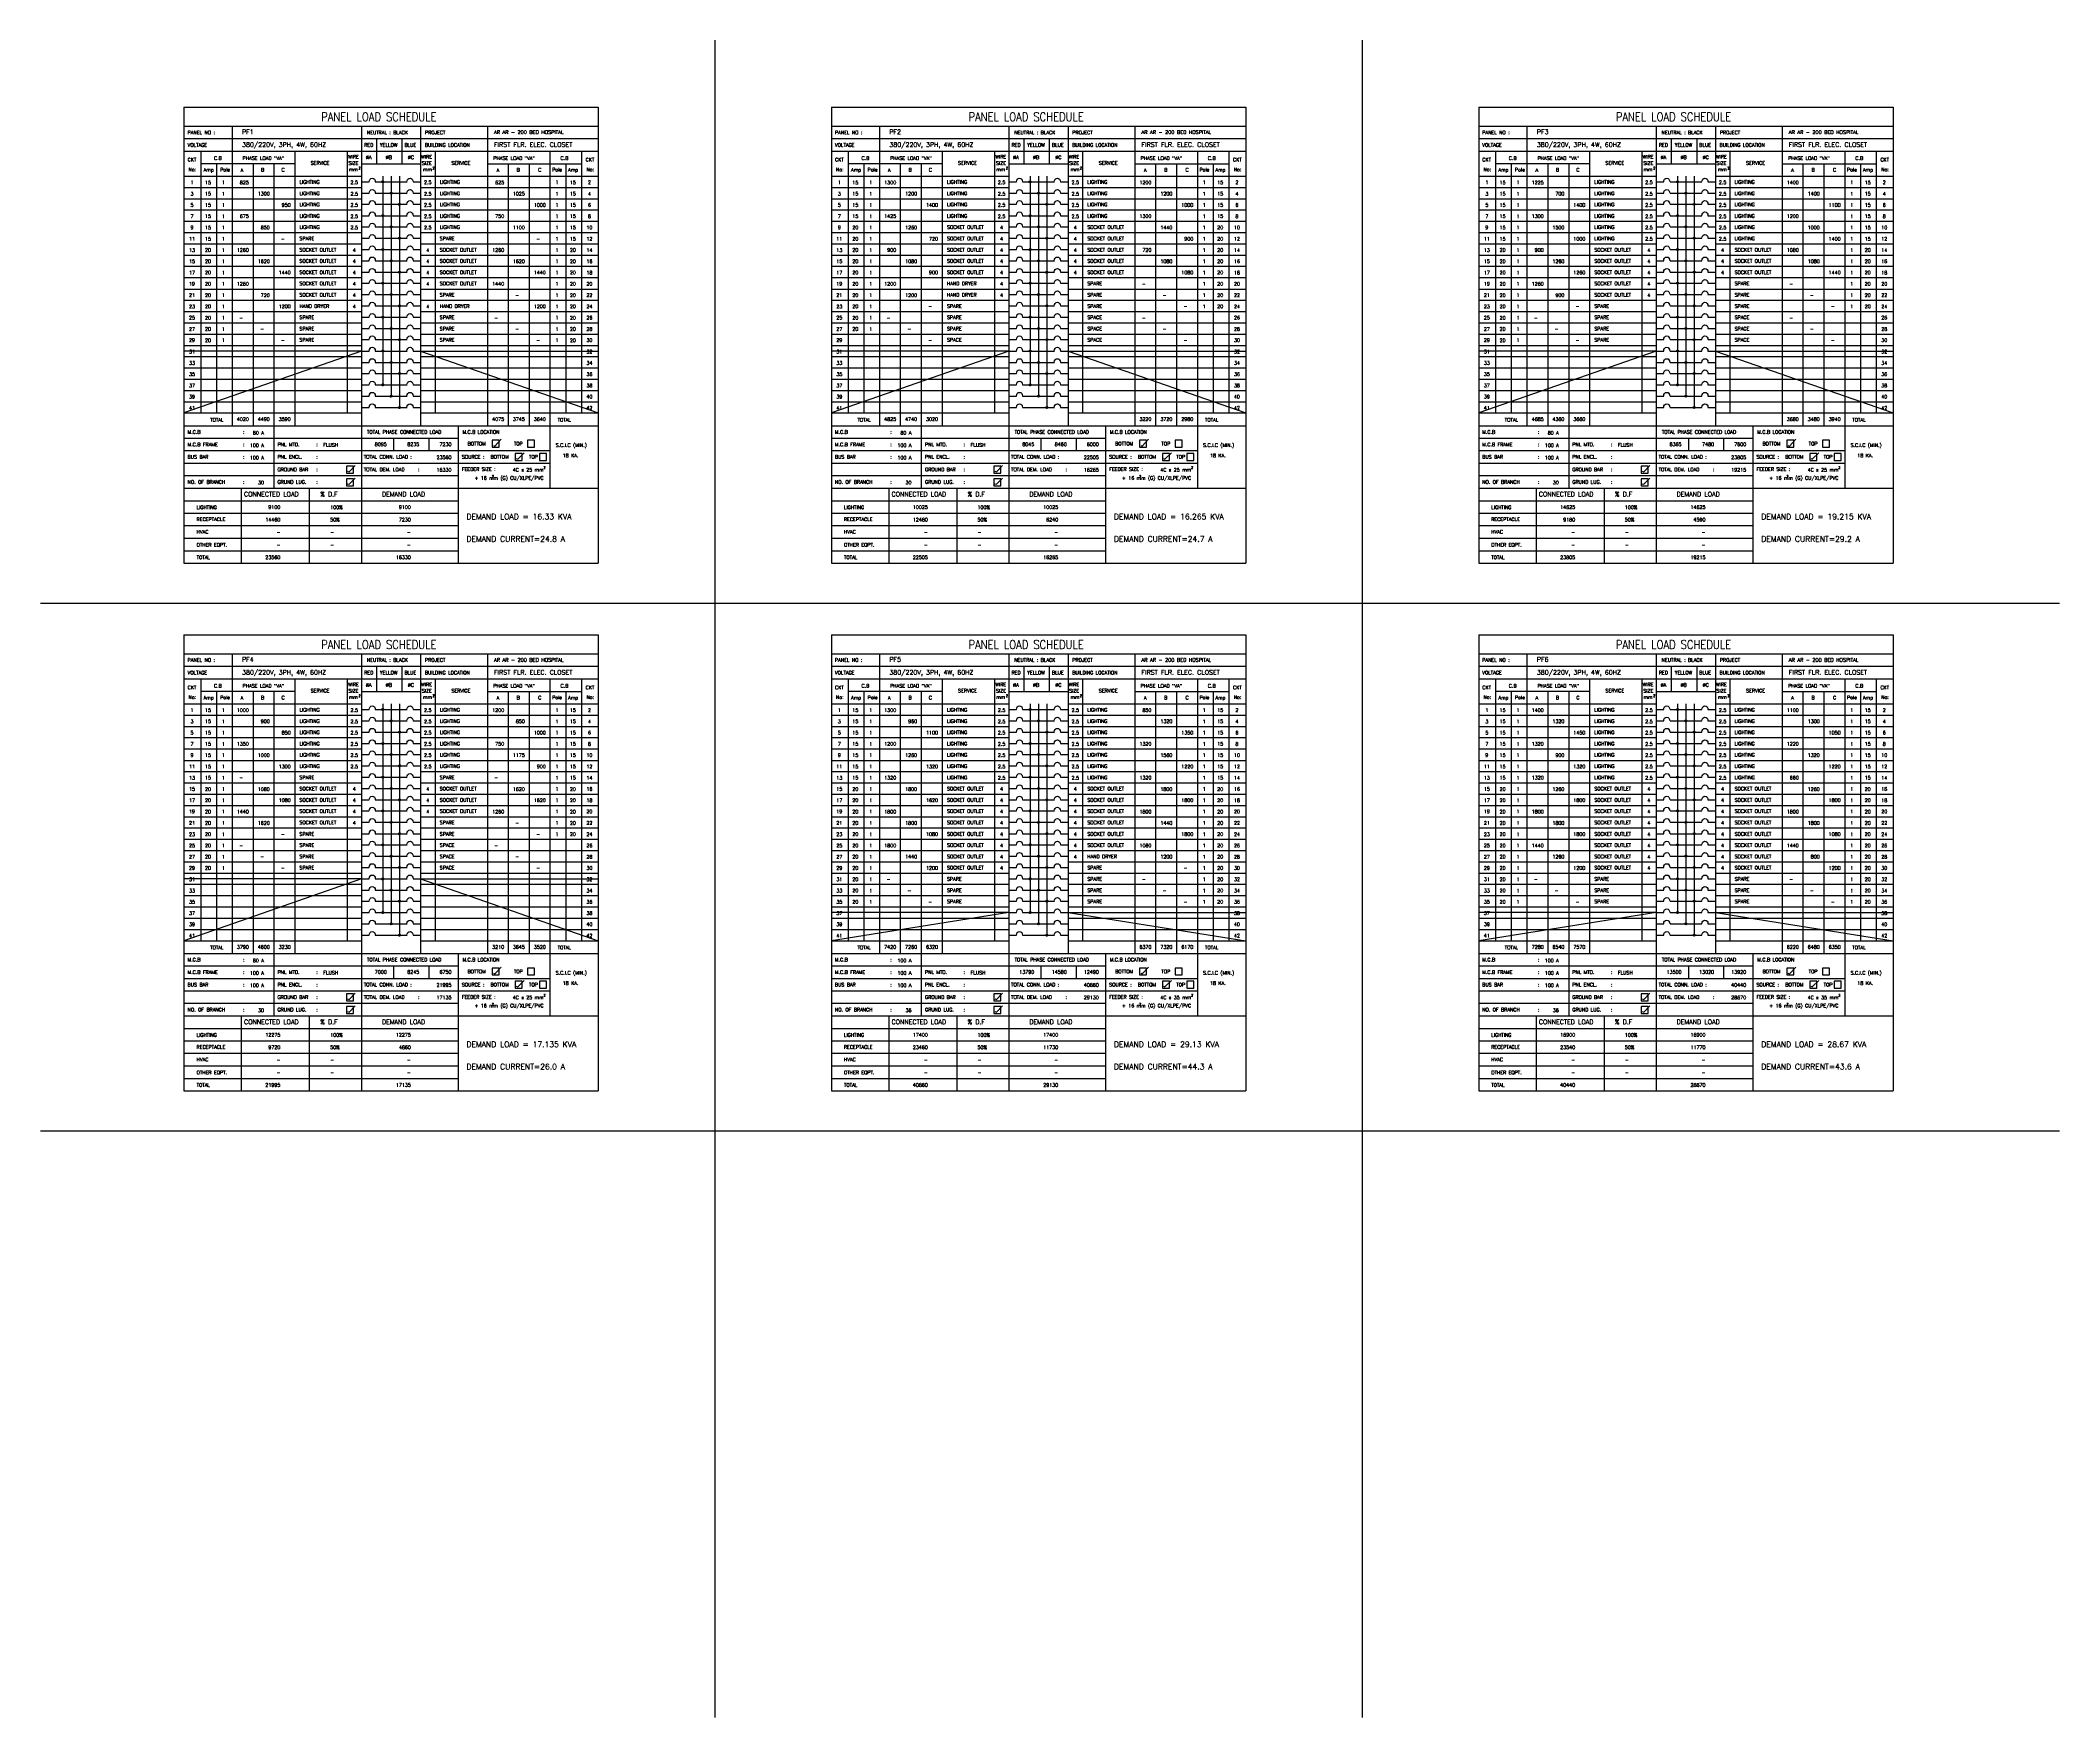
# Model space of a CAD drawing. Extents: x 5753 to 5855, y 39801 to 39885.
import ezdxf
from ezdxf.enums import TextEntityAlignment as Align

# ---------------------------------------------------------------- set-up
doc = ezdxf.new("R2010")
doc.units = 0
doc.header["$MEASUREMENT"] = 0
for name, color, linetype in [('BORDER', 4, 'CONTINUOUS'), ('E-TXT', 2, 'CONTINUOUS'), ('PANEL', 2, 'CONTINUOUS')]:
    doc.layers.add(name, color=color, linetype=linetype)
doc.styles.add('ROMANS', font='ROMANS.shx', dxfattribs={"height": 0.4})
pattern_1 = [(315, (210803.436563, 41922.999079), (0.00864749998874, 0.00864749998874), [])]
pattern_2 = [(315, (210803.436563, 41921.300938), (0.00864749998874, 0.00864749998874), [])]
pattern_3 = [(315, (210803.436563, 41919.602797), (0.00864749998874, 0.00864749998874), [])]
pattern_4 = [(315, (210803.436563, 41917.904656), (0.00864749998874, 0.00864749998874), [])]
pattern_5 = [(315, (210803.436563, 41916.206514), (0.00864749998874, 0.00864749998874), [])]
pattern_6 = [(315, (210803.436563, 41914.508373), (0.00864749998874, 0.00864749998874), [])]
pattern_7 = [(315, (210835.919905, 41922.999079), (0.00864749998874, 0.00864749998874), [])]
pattern_8 = [(315, (210835.919905, 41921.300938), (0.00864749998874, 0.00864749998874), [])]
pattern_9 = [(315, (210835.919905, 41919.602797), (0.00864749998874, 0.00864749998874), [])]
pattern_10 = [(315, (210835.919905, 41917.904656), (0.00864749998874, 0.00864749998874), [])]
pattern_11 = [(315, (210835.919905, 41916.206514), (0.00864749998874, 0.00864749998874), [])]
pattern_12 = [(315, (210835.919905, 41914.508373), (0.00864749998874, 0.00864749998874), [])]
pattern_13 = [(315, (210868.403247, 41914.508373), (0.00864749998874, 0.00864749998874), [])]
pattern_14 = [(315, (210868.403247, 41916.206514), (0.00864749998874, 0.00864749998874), [])]
pattern_15 = [(315, (210868.403247, 41917.904656), (0.00864749998874, 0.00864749998874), [])]
pattern_16 = [(315, (210868.403247, 41919.602797), (0.00864749998874, 0.00864749998874), [])]
pattern_17 = [(315, (210868.403247, 41921.300938), (0.00864749998874, 0.00864749998874), [])]
pattern_18 = [(315, (210868.403247, 41922.999079), (0.00864749998874, 0.00864749998874), [])]
pattern_19 = [(315, (210803.436563, 41896.519237), (0.00864749998874, 0.00864749998874), [])]
pattern_20 = [(315, (210803.436563, 41894.821095), (0.00864749998874, 0.00864749998874), [])]
pattern_21 = [(315, (210803.436563, 41893.122954), (0.00864749998874, 0.00864749998874), [])]
pattern_22 = [(315, (210803.436563, 41891.424813), (0.00864749998874, 0.00864749998874), [])]
pattern_23 = [(315, (210803.436563, 41889.726672), (0.00864749998874, 0.00864749998874), [])]
pattern_24 = [(315, (210803.436563, 41888.028531), (0.00864749998874, 0.00864749998874), [])]
pattern_25 = [(315, (210835.919905, 41888.028531), (0.00864749998874, 0.00864749998874), [])]
pattern_26 = [(315, (210835.919905, 41889.726672), (0.00864749998874, 0.00864749998874), [])]
pattern_27 = [(315, (210835.919905, 41891.424813), (0.00864749998874, 0.00864749998874), [])]
pattern_28 = [(315, (210835.919905, 41893.122954), (0.00864749998874, 0.00864749998874), [])]
pattern_29 = [(315, (210835.919905, 41894.821095), (0.00864749998874, 0.00864749998874), [])]
pattern_30 = [(315, (210835.919905, 41896.519237), (0.00864749998874, 0.00864749998874), [])]
pattern_31 = [(315, (210868.403247, 41889.726672), (0.00864749998874, 0.00864749998874), [])]
pattern_32 = [(315, (210868.403247, 41888.028531), (0.00864749998874, 0.00864749998874), [])]
pattern_33 = [(315, (210868.403247, 41896.519237), (0.00864749998874, 0.00864749998874), [])]
pattern_34 = [(315, (210868.403247, 41894.821095), (0.00864749998874, 0.00864749998874), [])]
pattern_35 = [(315, (210868.403247, 41893.122954), (0.00864749998874, 0.00864749998874), [])]
pattern_36 = [(315, (210868.403247, 41891.424813), (0.00864749998874, 0.00864749998874), [])]

msp = doc.modelspace()

# ---------------------------------------------------------------- hatches: boundary and pattern name
at = {"layer": 'PANEL', "linetype": 'Continuous'}
h = msp.add_hatch(dxfattribs=at)
h.set_pattern_fill('ANSI31', color=256, scale=0.068485, angle=406.041, style=0)
h.set_pattern_definition([(91.040959325, (210803.436563, 41922.999079), (-0.00855917542476, -0.00015552164567), [])])
h.paths.add_polyline_path([(5770.46, 39877.68, 1), (5770.56, 39877.68, 1)])
h = msp.add_hatch(dxfattribs=at)
h.set_pattern_fill('ANSI31', color=256, scale=0.097835, angle=270, style=0)
h.set_pattern_definition(pattern_1)
h.paths.add_polyline_path([(5770.88, 39877.11, 1), (5770.98, 39877.11, 1)])
h = msp.add_hatch(dxfattribs=at)
h.set_pattern_fill('ANSI31', color=256, scale=0.068485, angle=406.041, style=0)
h.set_pattern_definition([(91.040959325, (210835.919905, 41922.999079), (-0.00855917542476, -0.00015552164567), [])])
h.paths.add_polyline_path([(5802.94, 39877.68, 1), (5803.04, 39877.68, 1)])
h = msp.add_hatch(dxfattribs=at)
h.set_pattern_fill('ANSI31', color=256, scale=0.097835, angle=270, style=0)
h.set_pattern_definition(pattern_7)
h.paths.add_polyline_path([(5803.36, 39877.11, 1), (5803.46, 39877.11, 1)])
h = msp.add_hatch(dxfattribs=at)
h.set_pattern_fill('ANSI31', color=256, scale=0.068485, angle=406.041, style=0)
h.set_pattern_definition([(91.040959325, (210868.403247, 41922.999079), (-0.00855917542476, -0.00015552164567), [])])
h.paths.add_polyline_path([(5835.43, 39877.68, 1), (5835.52, 39877.68, 1)])
h = msp.add_hatch(dxfattribs=at)
h.set_pattern_fill('ANSI31', color=256, scale=0.097835, angle=270, style=0)
h.set_pattern_definition(pattern_18)
h.paths.add_polyline_path([(5835.85, 39877.11, 1), (5835.94, 39877.11, 1)])
h = msp.add_hatch(dxfattribs=at)
h.set_pattern_fill('ANSI31', color=256, scale=0.097835, angle=270, style=0)
h.set_pattern_definition(pattern_1)
h.paths.add_polyline_path([(5770.56, 39875.98, 1), (5770.46, 39875.98, 1)])
h = msp.add_hatch(dxfattribs=at)
h.set_pattern_fill('ANSI31', color=256, scale=0.097835, angle=270, style=0)
h.set_pattern_definition(pattern_1)
h.paths.add_polyline_path([(5771.4, 39876.55, 1), (5771.3, 39876.55, 1)])
h = msp.add_hatch(dxfattribs=at)
h.set_pattern_fill('ANSI31', color=256, scale=0.097835, angle=270, style=0)
h.set_pattern_definition(pattern_7)
h.paths.add_polyline_path([(5803.04, 39875.98, 1), (5802.94, 39875.98, 1)])
h = msp.add_hatch(dxfattribs=at)
h.set_pattern_fill('ANSI31', color=256, scale=0.097835, angle=270, style=0)
h.set_pattern_definition(pattern_7)
h.paths.add_polyline_path([(5803.88, 39876.55, 1), (5803.78, 39876.55, 1)])
h = msp.add_hatch(dxfattribs=at)
h.set_pattern_fill('ANSI31', color=256, scale=0.097835, angle=270, style=0)
h.set_pattern_definition(pattern_18)
h.paths.add_polyline_path([(5835.52, 39875.98, 1), (5835.43, 39875.98, 1)])
h = msp.add_hatch(dxfattribs=at)
h.set_pattern_fill('ANSI31', color=256, scale=0.097835, angle=270, style=0)
h.set_pattern_definition(pattern_18)
h.paths.add_polyline_path([(5836.36, 39876.55, 1), (5836.27, 39876.55, 1)])
h = msp.add_hatch(dxfattribs=at)
h.set_pattern_fill('ANSI31', color=256, scale=0.097835, angle=270, style=0)
h.set_pattern_definition(pattern_1)
h.paths.add_polyline_path([(5770.98, 39875.42, 1), (5770.88, 39875.42, 1)])
h = msp.add_hatch(dxfattribs=at)
h.set_pattern_fill('ANSI31', color=256, scale=0.097835, angle=270, style=0)
h.set_pattern_definition(pattern_1)
h.paths.add_polyline_path([(5771.4, 39874.85, 1), (5771.3, 39874.85, 1)])
h = msp.add_hatch(dxfattribs=at)
h.set_pattern_fill('ANSI31', color=256, scale=0.097835, angle=270, style=0)
h.set_pattern_definition(pattern_7)
h.paths.add_polyline_path([(5803.46, 39875.42, 1), (5803.36, 39875.42, 1)])
h = msp.add_hatch(dxfattribs=at)
h.set_pattern_fill('ANSI31', color=256, scale=0.097835, angle=270, style=0)
h.set_pattern_definition(pattern_7)
h.paths.add_polyline_path([(5803.88, 39874.85, 1), (5803.78, 39874.85, 1)])
h = msp.add_hatch(dxfattribs=at)
h.set_pattern_fill('ANSI31', color=256, scale=0.097835, angle=270, style=0)
h.set_pattern_definition(pattern_18)
h.paths.add_polyline_path([(5835.94, 39875.42, 1), (5835.85, 39875.42, 1)])
h = msp.add_hatch(dxfattribs=at)
h.set_pattern_fill('ANSI31', color=256, scale=0.097835, angle=270, style=0)
h.set_pattern_definition(pattern_18)
h.paths.add_polyline_path([(5836.36, 39874.85, 1), (5836.27, 39874.85, 1)])
h = msp.add_hatch(dxfattribs=at)
h.set_pattern_fill('ANSI31', color=256, scale=0.097835, angle=270, style=0)
h.set_pattern_definition(pattern_2)
h.paths.add_polyline_path([(5770.56, 39874.28, 1), (5770.46, 39874.28, 1)])
h = msp.add_hatch(dxfattribs=at)
h.set_pattern_fill('ANSI31', color=256, scale=0.097835, angle=270, style=0)
h.set_pattern_definition(pattern_8)
h.paths.add_polyline_path([(5803.04, 39874.28, 1), (5802.94, 39874.28, 1)])
h = msp.add_hatch(dxfattribs=at)
h.set_pattern_fill('ANSI31', color=256, scale=0.097835, angle=270, style=0)
h.set_pattern_definition(pattern_17)
h.paths.add_polyline_path([(5835.52, 39874.28, 1), (5835.43, 39874.28, 1)])
h = msp.add_hatch(dxfattribs=at)
h.set_pattern_fill('ANSI31', color=256, scale=0.097835, angle=270, style=0)
h.set_pattern_definition(pattern_2)
h.paths.add_polyline_path([(5770.98, 39873.72, 1), (5770.88, 39873.72, 1)])
h = msp.add_hatch(dxfattribs=at)
h.set_pattern_fill('ANSI31', color=256, scale=0.097835, angle=270, style=0)
h.set_pattern_definition(pattern_2)
h.paths.add_polyline_path([(5771.4, 39873.15, 1), (5771.3, 39873.15, 1)])
h = msp.add_hatch(dxfattribs=at)
h.set_pattern_fill('ANSI31', color=256, scale=0.097835, angle=270, style=0)
h.set_pattern_definition(pattern_8)
h.paths.add_polyline_path([(5803.46, 39873.72, 1), (5803.36, 39873.72, 1)])
h = msp.add_hatch(dxfattribs=at)
h.set_pattern_fill('ANSI31', color=256, scale=0.097835, angle=270, style=0)
h.set_pattern_definition(pattern_8)
h.paths.add_polyline_path([(5803.88, 39873.15, 1), (5803.78, 39873.15, 1)])
h = msp.add_hatch(dxfattribs=at)
h.set_pattern_fill('ANSI31', color=256, scale=0.097835, angle=270, style=0)
h.set_pattern_definition(pattern_17)
h.paths.add_polyline_path([(5835.94, 39873.72, 1), (5835.85, 39873.72, 1)])
h = msp.add_hatch(dxfattribs=at)
h.set_pattern_fill('ANSI31', color=256, scale=0.097835, angle=270, style=0)
h.set_pattern_definition(pattern_17)
h.paths.add_polyline_path([(5836.36, 39873.15, 1), (5836.27, 39873.15, 1)])
h = msp.add_hatch(dxfattribs=at)
h.set_pattern_fill('ANSI31', color=256, scale=0.097835, angle=270, style=0)
h.set_pattern_definition(pattern_3)
h.paths.add_polyline_path([(5770.56, 39872.59, 1), (5770.46, 39872.59, 1)])
h = msp.add_hatch(dxfattribs=at)
h.set_pattern_fill('ANSI31', color=256, scale=0.097835, angle=270, style=0)
h.set_pattern_definition(pattern_3)
h.paths.add_polyline_path([(5770.98, 39872.02, 1), (5770.88, 39872.02, 1)])
h = msp.add_hatch(dxfattribs=at)
h.set_pattern_fill('ANSI31', color=256, scale=0.097835, angle=270, style=0)
h.set_pattern_definition(pattern_9)
h.paths.add_polyline_path([(5803.04, 39872.59, 1), (5802.94, 39872.59, 1)])
h = msp.add_hatch(dxfattribs=at)
h.set_pattern_fill('ANSI31', color=256, scale=0.097835, angle=270, style=0)
h.set_pattern_definition(pattern_9)
h.paths.add_polyline_path([(5803.46, 39872.02, 1), (5803.36, 39872.02, 1)])
h = msp.add_hatch(dxfattribs=at)
h.set_pattern_fill('ANSI31', color=256, scale=0.097835, angle=270, style=0)
h.set_pattern_definition(pattern_16)
h.paths.add_polyline_path([(5835.52, 39872.59, 1), (5835.43, 39872.59, 1)])
h = msp.add_hatch(dxfattribs=at)
h.set_pattern_fill('ANSI31', color=256, scale=0.097835, angle=270, style=0)
h.set_pattern_definition(pattern_16)
h.paths.add_polyline_path([(5835.94, 39872.02, 1), (5835.85, 39872.02, 1)])
h = msp.add_hatch(dxfattribs=at)
h.set_pattern_fill('ANSI31', color=256, scale=0.097835, angle=270, style=0)
h.set_pattern_definition(pattern_4)
h.paths.add_polyline_path([(5770.56, 39870.89, 1), (5770.46, 39870.89, 1)])
h = msp.add_hatch(dxfattribs=at)
h.set_pattern_fill('ANSI31', color=256, scale=0.097835, angle=270, style=0)
h.set_pattern_definition(pattern_3)
h.paths.add_polyline_path([(5771.4, 39871.45, 1), (5771.3, 39871.45, 1)])
h = msp.add_hatch(dxfattribs=at)
h.set_pattern_fill('ANSI31', color=256, scale=0.097835, angle=270, style=0)
h.set_pattern_definition(pattern_10)
h.paths.add_polyline_path([(5803.04, 39870.89, 1), (5802.94, 39870.89, 1)])
h = msp.add_hatch(dxfattribs=at)
h.set_pattern_fill('ANSI31', color=256, scale=0.097835, angle=270, style=0)
h.set_pattern_definition(pattern_9)
h.paths.add_polyline_path([(5803.88, 39871.45, 1), (5803.78, 39871.45, 1)])
h = msp.add_hatch(dxfattribs=at)
h.set_pattern_fill('ANSI31', color=256, scale=0.097835, angle=270, style=0)
h.set_pattern_definition(pattern_15)
h.paths.add_polyline_path([(5835.52, 39870.89, 1), (5835.43, 39870.89, 1)])
h = msp.add_hatch(dxfattribs=at)
h.set_pattern_fill('ANSI31', color=256, scale=0.097835, angle=270, style=0)
h.set_pattern_definition(pattern_16)
h.paths.add_polyline_path([(5836.36, 39871.45, 1), (5836.27, 39871.45, 1)])
h = msp.add_hatch(dxfattribs=at)
h.set_pattern_fill('ANSI31', color=256, scale=0.097835, angle=270, style=0)
h.set_pattern_definition(pattern_4)
h.paths.add_polyline_path([(5770.98, 39870.32, 1), (5770.88, 39870.32, 1)])
h = msp.add_hatch(dxfattribs=at)
h.set_pattern_fill('ANSI31', color=256, scale=0.097835, angle=270, style=0)
h.set_pattern_definition(pattern_4)
h.paths.add_polyline_path([(5771.4, 39869.76, 1), (5771.3, 39869.76, 1)])
h = msp.add_hatch(dxfattribs=at)
h.set_pattern_fill('ANSI31', color=256, scale=0.097835, angle=270, style=0)
h.set_pattern_definition(pattern_10)
h.paths.add_polyline_path([(5803.46, 39870.32, 1), (5803.36, 39870.32, 1)])
h = msp.add_hatch(dxfattribs=at)
h.set_pattern_fill('ANSI31', color=256, scale=0.097835, angle=270, style=0)
h.set_pattern_definition(pattern_10)
h.paths.add_polyline_path([(5803.88, 39869.76, 1), (5803.78, 39869.76, 1)])
h = msp.add_hatch(dxfattribs=at)
h.set_pattern_fill('ANSI31', color=256, scale=0.097835, angle=270, style=0)
h.set_pattern_definition(pattern_15)
h.paths.add_polyline_path([(5835.94, 39870.32, 1), (5835.85, 39870.32, 1)])
h = msp.add_hatch(dxfattribs=at)
h.set_pattern_fill('ANSI31', color=256, scale=0.097835, angle=270, style=0)
h.set_pattern_definition(pattern_15)
h.paths.add_polyline_path([(5836.36, 39869.76, 1), (5836.27, 39869.76, 1)])
h = msp.add_hatch(dxfattribs=at)
h.set_pattern_fill('ANSI31', color=256, scale=0.097835, angle=270, style=0)
h.set_pattern_definition(pattern_5)
h.paths.add_polyline_path([(5770.56, 39869.19, 1), (5770.46, 39869.19, 1)])
h = msp.add_hatch(dxfattribs=at)
h.set_pattern_fill('ANSI31', color=256, scale=0.097835, angle=270, style=0)
h.set_pattern_definition(pattern_11)
h.paths.add_polyline_path([(5803.04, 39869.19, 1), (5802.94, 39869.19, 1)])
h = msp.add_hatch(dxfattribs=at)
h.set_pattern_fill('ANSI31', color=256, scale=0.097835, angle=270, style=0)
h.set_pattern_definition(pattern_14)
h.paths.add_polyline_path([(5835.52, 39869.19, 1), (5835.43, 39869.19, 1)])
h = msp.add_hatch(dxfattribs=at)
h.set_pattern_fill('ANSI31', color=256, scale=0.097835, angle=270, style=0)
h.set_pattern_definition(pattern_5)
h.paths.add_polyline_path([(5770.98, 39868.62, 1), (5770.88, 39868.62, 1)])
h = msp.add_hatch(dxfattribs=at)
h.set_pattern_fill('ANSI31', color=256, scale=0.097835, angle=270, style=0)
h.set_pattern_definition(pattern_5)
h.paths.add_polyline_path([(5771.4, 39868.06, 1), (5771.3, 39868.06, 1)])
h = msp.add_hatch(dxfattribs=at)
h.set_pattern_fill('ANSI31', color=256, scale=0.097835, angle=270, style=0)
h.set_pattern_definition(pattern_11)
h.paths.add_polyline_path([(5803.46, 39868.62, 1), (5803.36, 39868.62, 1)])
h = msp.add_hatch(dxfattribs=at)
h.set_pattern_fill('ANSI31', color=256, scale=0.097835, angle=270, style=0)
h.set_pattern_definition(pattern_11)
h.paths.add_polyline_path([(5803.88, 39868.06, 1), (5803.78, 39868.06, 1)])
h = msp.add_hatch(dxfattribs=at)
h.set_pattern_fill('ANSI31', color=256, scale=0.097835, angle=270, style=0)
h.set_pattern_definition(pattern_14)
h.paths.add_polyline_path([(5835.94, 39868.62, 1), (5835.85, 39868.62, 1)])
h = msp.add_hatch(dxfattribs=at)
h.set_pattern_fill('ANSI31', color=256, scale=0.097835, angle=270, style=0)
h.set_pattern_definition(pattern_14)
h.paths.add_polyline_path([(5836.36, 39868.06, 1), (5836.27, 39868.06, 1)])
h = msp.add_hatch(dxfattribs=at)
h.set_pattern_fill('ANSI31', color=256, scale=0.097835, angle=270, style=0)
h.set_pattern_definition(pattern_6)
h.paths.add_polyline_path([(5770.56, 39867.49, 1), (5770.46, 39867.49, 1)])
h = msp.add_hatch(dxfattribs=at)
h.set_pattern_fill('ANSI31', color=256, scale=0.097835, angle=270, style=0)
h.set_pattern_definition(pattern_6)
h.paths.add_polyline_path([(5770.98, 39866.93, 1), (5770.88, 39866.93, 1)])
h = msp.add_hatch(dxfattribs=at)
h.set_pattern_fill('ANSI31', color=256, scale=0.097835, angle=270, style=0)
h.set_pattern_definition(pattern_12)
h.paths.add_polyline_path([(5803.04, 39867.49, 1), (5802.94, 39867.49, 1)])
h = msp.add_hatch(dxfattribs=at)
h.set_pattern_fill('ANSI31', color=256, scale=0.097835, angle=270, style=0)
h.set_pattern_definition(pattern_12)
h.paths.add_polyline_path([(5803.46, 39866.93, 1), (5803.36, 39866.93, 1)])
h = msp.add_hatch(dxfattribs=at)
h.set_pattern_fill('ANSI31', color=256, scale=0.097835, angle=270, style=0)
h.set_pattern_definition(pattern_13)
h.paths.add_polyline_path([(5835.52, 39867.49, 1), (5835.43, 39867.49, 1)])
h = msp.add_hatch(dxfattribs=at)
h.set_pattern_fill('ANSI31', color=256, scale=0.097835, angle=270, style=0)
h.set_pattern_definition(pattern_13)
h.paths.add_polyline_path([(5835.94, 39866.93, 1), (5835.85, 39866.93, 1)])
h = msp.add_hatch(dxfattribs=at)
h.set_pattern_fill('ANSI31', color=256, scale=0.097835, angle=270, style=0)
h.set_pattern_definition(pattern_6)
h.paths.add_polyline_path([(5771.4, 39866.36, 1), (5771.3, 39866.36, 1)])
h = msp.add_hatch(dxfattribs=at)
h.set_pattern_fill('ANSI31', color=256, scale=0.097835, angle=270, style=0)
h.set_pattern_definition(pattern_12)
h.paths.add_polyline_path([(5803.88, 39866.36, 1), (5803.78, 39866.36, 1)])
h = msp.add_hatch(dxfattribs=at)
h.set_pattern_fill('ANSI31', color=256, scale=0.097835, angle=270, style=0)
h.set_pattern_definition(pattern_13)
h.paths.add_polyline_path([(5836.36, 39866.36, 1), (5836.27, 39866.36, 1)])
h = msp.add_hatch(dxfattribs=at)
h.set_pattern_fill('ANSI31', color=256, scale=0.068485, angle=406.041, style=0)
h.set_pattern_definition([(91.040959325, (210803.436563, 41896.519237), (-0.00855917542476, -0.00015552164567), [])])
h.paths.add_polyline_path([(5770.46, 39851.2, 1), (5770.56, 39851.2, 1)])
h = msp.add_hatch(dxfattribs=at)
h.set_pattern_fill('ANSI31', color=256, scale=0.097835, angle=270, style=0)
h.set_pattern_definition(pattern_19)
h.paths.add_polyline_path([(5770.88, 39850.63, 1), (5770.98, 39850.63, 1)])
h = msp.add_hatch(dxfattribs=at)
h.set_pattern_fill('ANSI31', color=256, scale=0.068485, angle=406.041, style=0)
h.set_pattern_definition([(91.040959325, (210835.919905, 41896.519237), (-0.00855917542476, -0.00015552164567), [])])
h.paths.add_polyline_path([(5802.94, 39851.2, 1), (5803.04, 39851.2, 1)])
h = msp.add_hatch(dxfattribs=at)
h.set_pattern_fill('ANSI31', color=256, scale=0.097835, angle=270, style=0)
h.set_pattern_definition(pattern_30)
h.paths.add_polyline_path([(5803.36, 39850.63, 1), (5803.46, 39850.63, 1)])
h = msp.add_hatch(dxfattribs=at)
h.set_pattern_fill('ANSI31', color=256, scale=0.068485, angle=406.041, style=0)
h.set_pattern_definition([(91.040959325, (210868.403247, 41896.519237), (-0.00855917542476, -0.00015552164567), [])])
h.paths.add_polyline_path([(5835.43, 39851.2, 1), (5835.52, 39851.2, 1)])
h = msp.add_hatch(dxfattribs=at)
h.set_pattern_fill('ANSI31', color=256, scale=0.097835, angle=270, style=0)
h.set_pattern_definition(pattern_33)
h.paths.add_polyline_path([(5835.85, 39850.63, 1), (5835.94, 39850.63, 1)])
h = msp.add_hatch(dxfattribs=at)
h.set_pattern_fill('ANSI31', color=256, scale=0.097835, angle=270, style=0)
h.set_pattern_definition(pattern_19)
h.paths.add_polyline_path([(5770.56, 39849.5, 1), (5770.46, 39849.5, 1)])
h = msp.add_hatch(dxfattribs=at)
h.set_pattern_fill('ANSI31', color=256, scale=0.097835, angle=270, style=0)
h.set_pattern_definition(pattern_19)
h.paths.add_polyline_path([(5771.4, 39850.07, 1), (5771.3, 39850.07, 1)])
h = msp.add_hatch(dxfattribs=at)
h.set_pattern_fill('ANSI31', color=256, scale=0.097835, angle=270, style=0)
h.set_pattern_definition(pattern_30)
h.paths.add_polyline_path([(5803.04, 39849.5, 1), (5802.94, 39849.5, 1)])
h = msp.add_hatch(dxfattribs=at)
h.set_pattern_fill('ANSI31', color=256, scale=0.097835, angle=270, style=0)
h.set_pattern_definition(pattern_30)
h.paths.add_polyline_path([(5803.88, 39850.07, 1), (5803.78, 39850.07, 1)])
h = msp.add_hatch(dxfattribs=at)
h.set_pattern_fill('ANSI31', color=256, scale=0.097835, angle=270, style=0)
h.set_pattern_definition(pattern_33)
h.paths.add_polyline_path([(5835.52, 39849.5, 1), (5835.43, 39849.5, 1)])
h = msp.add_hatch(dxfattribs=at)
h.set_pattern_fill('ANSI31', color=256, scale=0.097835, angle=270, style=0)
h.set_pattern_definition(pattern_33)
h.paths.add_polyline_path([(5836.36, 39850.07, 1), (5836.27, 39850.07, 1)])
h = msp.add_hatch(dxfattribs=at)
h.set_pattern_fill('ANSI31', color=256, scale=0.097835, angle=270, style=0)
h.set_pattern_definition(pattern_19)
h.paths.add_polyline_path([(5770.98, 39848.94, 1), (5770.88, 39848.94, 1)])
h = msp.add_hatch(dxfattribs=at)
h.set_pattern_fill('ANSI31', color=256, scale=0.097835, angle=270, style=0)
h.set_pattern_definition(pattern_30)
h.paths.add_polyline_path([(5803.46, 39848.94, 1), (5803.36, 39848.94, 1)])
h = msp.add_hatch(dxfattribs=at)
h.set_pattern_fill('ANSI31', color=256, scale=0.097835, angle=270, style=0)
h.set_pattern_definition(pattern_33)
h.paths.add_polyline_path([(5835.94, 39848.94, 1), (5835.85, 39848.94, 1)])
h = msp.add_hatch(dxfattribs=at)
h.set_pattern_fill('ANSI31', color=256, scale=0.097835, angle=270, style=0)
h.set_pattern_definition(pattern_20)
h.paths.add_polyline_path([(5770.56, 39847.8, 1), (5770.46, 39847.8, 1)])
h = msp.add_hatch(dxfattribs=at)
h.set_pattern_fill('ANSI31', color=256, scale=0.097835, angle=270, style=0)
h.set_pattern_definition(pattern_19)
h.paths.add_polyline_path([(5771.4, 39848.37, 1), (5771.3, 39848.37, 1)])
h = msp.add_hatch(dxfattribs=at)
h.set_pattern_fill('ANSI31', color=256, scale=0.097835, angle=270, style=0)
h.set_pattern_definition(pattern_29)
h.paths.add_polyline_path([(5803.04, 39847.8, 1), (5802.94, 39847.8, 1)])
h = msp.add_hatch(dxfattribs=at)
h.set_pattern_fill('ANSI31', color=256, scale=0.097835, angle=270, style=0)
h.set_pattern_definition(pattern_30)
h.paths.add_polyline_path([(5803.88, 39848.37, 1), (5803.78, 39848.37, 1)])
h = msp.add_hatch(dxfattribs=at)
h.set_pattern_fill('ANSI31', color=256, scale=0.097835, angle=270, style=0)
h.set_pattern_definition(pattern_34)
h.paths.add_polyline_path([(5835.52, 39847.8, 1), (5835.43, 39847.8, 1)])
h = msp.add_hatch(dxfattribs=at)
h.set_pattern_fill('ANSI31', color=256, scale=0.097835, angle=270, style=0)
h.set_pattern_definition(pattern_33)
h.paths.add_polyline_path([(5836.36, 39848.37, 1), (5836.27, 39848.37, 1)])
h = msp.add_hatch(dxfattribs=at)
h.set_pattern_fill('ANSI31', color=256, scale=0.097835, angle=270, style=0)
h.set_pattern_definition(pattern_20)
h.paths.add_polyline_path([(5770.98, 39847.24, 1), (5770.88, 39847.24, 1)])
h = msp.add_hatch(dxfattribs=at)
h.set_pattern_fill('ANSI31', color=256, scale=0.097835, angle=270, style=0)
h.set_pattern_definition(pattern_20)
h.paths.add_polyline_path([(5771.4, 39846.67, 1), (5771.3, 39846.67, 1)])
h = msp.add_hatch(dxfattribs=at)
h.set_pattern_fill('ANSI31', color=256, scale=0.097835, angle=270, style=0)
h.set_pattern_definition(pattern_29)
h.paths.add_polyline_path([(5803.46, 39847.24, 1), (5803.36, 39847.24, 1)])
h = msp.add_hatch(dxfattribs=at)
h.set_pattern_fill('ANSI31', color=256, scale=0.097835, angle=270, style=0)
h.set_pattern_definition(pattern_29)
h.paths.add_polyline_path([(5803.88, 39846.67, 1), (5803.78, 39846.67, 1)])
h = msp.add_hatch(dxfattribs=at)
h.set_pattern_fill('ANSI31', color=256, scale=0.097835, angle=270, style=0)
h.set_pattern_definition(pattern_34)
h.paths.add_polyline_path([(5835.94, 39847.24, 1), (5835.85, 39847.24, 1)])
h = msp.add_hatch(dxfattribs=at)
h.set_pattern_fill('ANSI31', color=256, scale=0.097835, angle=270, style=0)
h.set_pattern_definition(pattern_34)
h.paths.add_polyline_path([(5836.36, 39846.67, 1), (5836.27, 39846.67, 1)])
h = msp.add_hatch(dxfattribs=at)
h.set_pattern_fill('ANSI31', color=256, scale=0.097835, angle=270, style=0)
h.set_pattern_definition(pattern_21)
h.paths.add_polyline_path([(5770.56, 39846.11, 1), (5770.46, 39846.11, 1)])
h = msp.add_hatch(dxfattribs=at)
h.set_pattern_fill('ANSI31', color=256, scale=0.097835, angle=270, style=0)
h.set_pattern_definition(pattern_21)
h.paths.add_polyline_path([(5770.98, 39845.54, 1), (5770.88, 39845.54, 1)])
h = msp.add_hatch(dxfattribs=at)
h.set_pattern_fill('ANSI31', color=256, scale=0.097835, angle=270, style=0)
h.set_pattern_definition(pattern_28)
h.paths.add_polyline_path([(5803.04, 39846.11, 1), (5802.94, 39846.11, 1)])
h = msp.add_hatch(dxfattribs=at)
h.set_pattern_fill('ANSI31', color=256, scale=0.097835, angle=270, style=0)
h.set_pattern_definition(pattern_28)
h.paths.add_polyline_path([(5803.46, 39845.54, 1), (5803.36, 39845.54, 1)])
h = msp.add_hatch(dxfattribs=at)
h.set_pattern_fill('ANSI31', color=256, scale=0.097835, angle=270, style=0)
h.set_pattern_definition(pattern_35)
h.paths.add_polyline_path([(5835.52, 39846.11, 1), (5835.43, 39846.11, 1)])
h = msp.add_hatch(dxfattribs=at)
h.set_pattern_fill('ANSI31', color=256, scale=0.097835, angle=270, style=0)
h.set_pattern_definition(pattern_35)
h.paths.add_polyline_path([(5835.94, 39845.54, 1), (5835.85, 39845.54, 1)])
h = msp.add_hatch(dxfattribs=at)
h.set_pattern_fill('ANSI31', color=256, scale=0.097835, angle=270, style=0)
h.set_pattern_definition(pattern_22)
h.paths.add_polyline_path([(5770.56, 39844.41, 1), (5770.46, 39844.41, 1)])
h = msp.add_hatch(dxfattribs=at)
h.set_pattern_fill('ANSI31', color=256, scale=0.097835, angle=270, style=0)
h.set_pattern_definition(pattern_21)
h.paths.add_polyline_path([(5771.4, 39844.97, 1), (5771.3, 39844.97, 1)])
h = msp.add_hatch(dxfattribs=at)
h.set_pattern_fill('ANSI31', color=256, scale=0.097835, angle=270, style=0)
h.set_pattern_definition(pattern_27)
h.paths.add_polyline_path([(5803.04, 39844.41, 1), (5802.94, 39844.41, 1)])
h = msp.add_hatch(dxfattribs=at)
h.set_pattern_fill('ANSI31', color=256, scale=0.097835, angle=270, style=0)
h.set_pattern_definition(pattern_28)
h.paths.add_polyline_path([(5803.88, 39844.97, 1), (5803.78, 39844.97, 1)])
h = msp.add_hatch(dxfattribs=at)
h.set_pattern_fill('ANSI31', color=256, scale=0.097835, angle=270, style=0)
h.set_pattern_definition(pattern_36)
h.paths.add_polyline_path([(5835.52, 39844.41, 1), (5835.43, 39844.41, 1)])
h = msp.add_hatch(dxfattribs=at)
h.set_pattern_fill('ANSI31', color=256, scale=0.097835, angle=270, style=0)
h.set_pattern_definition(pattern_35)
h.paths.add_polyline_path([(5836.36, 39844.97, 1), (5836.27, 39844.97, 1)])
h = msp.add_hatch(dxfattribs=at)
h.set_pattern_fill('ANSI31', color=256, scale=0.097835, angle=270, style=0)
h.set_pattern_definition(pattern_22)
h.paths.add_polyline_path([(5770.98, 39843.84, 1), (5770.88, 39843.84, 1)])
h = msp.add_hatch(dxfattribs=at)
h.set_pattern_fill('ANSI31', color=256, scale=0.097835, angle=270, style=0)
h.set_pattern_definition(pattern_27)
h.paths.add_polyline_path([(5803.46, 39843.84, 1), (5803.36, 39843.84, 1)])
h = msp.add_hatch(dxfattribs=at)
h.set_pattern_fill('ANSI31', color=256, scale=0.097835, angle=270, style=0)
h.set_pattern_definition(pattern_36)
h.paths.add_polyline_path([(5835.94, 39843.84, 1), (5835.85, 39843.84, 1)])
h = msp.add_hatch(dxfattribs=at)
h.set_pattern_fill('ANSI31', color=256, scale=0.097835, angle=270, style=0)
h.set_pattern_definition(pattern_23)
h.paths.add_polyline_path([(5770.56, 39842.71, 1), (5770.46, 39842.71, 1)])
h = msp.add_hatch(dxfattribs=at)
h.set_pattern_fill('ANSI31', color=256, scale=0.097835, angle=270, style=0)
h.set_pattern_definition(pattern_22)
h.paths.add_polyline_path([(5771.4, 39843.28, 1), (5771.3, 39843.28, 1)])
h = msp.add_hatch(dxfattribs=at)
h.set_pattern_fill('ANSI31', color=256, scale=0.097835, angle=270, style=0)
h.set_pattern_definition(pattern_26)
h.paths.add_polyline_path([(5803.04, 39842.71, 1), (5802.94, 39842.71, 1)])
h = msp.add_hatch(dxfattribs=at)
h.set_pattern_fill('ANSI31', color=256, scale=0.097835, angle=270, style=0)
h.set_pattern_definition(pattern_27)
h.paths.add_polyline_path([(5803.88, 39843.28, 1), (5803.78, 39843.28, 1)])
h = msp.add_hatch(dxfattribs=at)
h.set_pattern_fill('ANSI31', color=256, scale=0.097835, angle=270, style=0)
h.set_pattern_definition(pattern_31)
h.paths.add_polyline_path([(5835.52, 39842.71, 1), (5835.43, 39842.71, 1)])
h = msp.add_hatch(dxfattribs=at)
h.set_pattern_fill('ANSI31', color=256, scale=0.097835, angle=270, style=0)
h.set_pattern_definition(pattern_36)
h.paths.add_polyline_path([(5836.36, 39843.28, 1), (5836.27, 39843.28, 1)])
h = msp.add_hatch(dxfattribs=at)
h.set_pattern_fill('ANSI31', color=256, scale=0.097835, angle=270, style=0)
h.set_pattern_definition(pattern_23)
h.paths.add_polyline_path([(5770.98, 39842.14, 1), (5770.88, 39842.14, 1)])
h = msp.add_hatch(dxfattribs=at)
h.set_pattern_fill('ANSI31', color=256, scale=0.097835, angle=270, style=0)
h.set_pattern_definition(pattern_23)
h.paths.add_polyline_path([(5771.4, 39841.58, 1), (5771.3, 39841.58, 1)])
h = msp.add_hatch(dxfattribs=at)
h.set_pattern_fill('ANSI31', color=256, scale=0.097835, angle=270, style=0)
h.set_pattern_definition(pattern_26)
h.paths.add_polyline_path([(5803.46, 39842.14, 1), (5803.36, 39842.14, 1)])
h = msp.add_hatch(dxfattribs=at)
h.set_pattern_fill('ANSI31', color=256, scale=0.097835, angle=270, style=0)
h.set_pattern_definition(pattern_26)
h.paths.add_polyline_path([(5803.88, 39841.58, 1), (5803.78, 39841.58, 1)])
h = msp.add_hatch(dxfattribs=at)
h.set_pattern_fill('ANSI31', color=256, scale=0.097835, angle=270, style=0)
h.set_pattern_definition(pattern_31)
h.paths.add_polyline_path([(5835.94, 39842.14, 1), (5835.85, 39842.14, 1)])
h = msp.add_hatch(dxfattribs=at)
h.set_pattern_fill('ANSI31', color=256, scale=0.097835, angle=270, style=0)
h.set_pattern_definition(pattern_31)
h.paths.add_polyline_path([(5836.36, 39841.58, 1), (5836.27, 39841.58, 1)])
h = msp.add_hatch(dxfattribs=at)
h.set_pattern_fill('ANSI31', color=256, scale=0.097835, angle=270, style=0)
h.set_pattern_definition(pattern_24)
h.paths.add_polyline_path([(5770.56, 39841.01, 1), (5770.46, 39841.01, 1)])
h = msp.add_hatch(dxfattribs=at)
h.set_pattern_fill('ANSI31', color=256, scale=0.097835, angle=270, style=0)
h.set_pattern_definition(pattern_24)
h.paths.add_polyline_path([(5770.98, 39840.45, 1), (5770.88, 39840.45, 1)])
h = msp.add_hatch(dxfattribs=at)
h.set_pattern_fill('ANSI31', color=256, scale=0.097835, angle=270, style=0)
h.set_pattern_definition(pattern_25)
h.paths.add_polyline_path([(5803.04, 39841.01, 1), (5802.94, 39841.01, 1)])
h = msp.add_hatch(dxfattribs=at)
h.set_pattern_fill('ANSI31', color=256, scale=0.097835, angle=270, style=0)
h.set_pattern_definition(pattern_25)
h.paths.add_polyline_path([(5803.46, 39840.45, 1), (5803.36, 39840.45, 1)])
h = msp.add_hatch(dxfattribs=at)
h.set_pattern_fill('ANSI31', color=256, scale=0.097835, angle=270, style=0)
h.set_pattern_definition(pattern_32)
h.paths.add_polyline_path([(5835.52, 39841.01, 1), (5835.43, 39841.01, 1)])
h = msp.add_hatch(dxfattribs=at)
h.set_pattern_fill('ANSI31', color=256, scale=0.097835, angle=270, style=0)
h.set_pattern_definition(pattern_32)
h.paths.add_polyline_path([(5835.94, 39840.45, 1), (5835.85, 39840.45, 1)])
h = msp.add_hatch(dxfattribs=at)
h.set_pattern_fill('ANSI31', color=256, scale=0.097835, angle=270, style=0)
h.set_pattern_definition(pattern_24)
h.paths.add_polyline_path([(5771.4, 39839.88, 1), (5771.3, 39839.88, 1)])
h = msp.add_hatch(dxfattribs=at)
h.set_pattern_fill('ANSI31', color=256, scale=0.097835, angle=270, style=0)
h.set_pattern_definition(pattern_25)
h.paths.add_polyline_path([(5803.88, 39839.88, 1), (5803.78, 39839.88, 1)])
h = msp.add_hatch(dxfattribs=at)
h.set_pattern_fill('ANSI31', color=256, scale=0.097835, angle=270, style=0)
h.set_pattern_definition(pattern_32)
h.paths.add_polyline_path([(5836.36, 39839.88, 1), (5836.27, 39839.88, 1)])

# ---------------------------------------------------------------- linework, layer by layer
at = {"layer": 'BORDER', "color": 1}
for p, q in [((5787.17, 39884.78), (5787.17, 39800.62)), ((5819.65, 39884.78), (5819.65, 39800.62)), ((5753.33, 39856.54), (5854.65, 39856.54)), ((5753.33, 39830.06), (5854.65, 39830.06))]:
    msp.add_line(p, q, dxfattribs=at)
at = {"layer": 'PANEL', "color": 6}
for p, q in [((5760.53, 39881.42), (5760.53, 39858.54)), ((5760.53, 39881.42), (5781.32, 39881.42)), ((5781.32, 39881.42), (5781.32, 39858.54)), ((5793.02, 39881.42), (5793.02, 39858.54)), ((5793.02, 39881.42), (5813.81, 39881.42)), ((5813.81, 39881.42), (5813.81, 39858.54)), ((5825.5, 39881.42), (5846.29, 39881.42)), ((5825.5, 39881.42), (5825.5, 39858.54)), ((5846.29, 39881.42), (5846.29, 39858.54)), ((5760.53, 39858.54), (5781.32, 39858.54)), ((5793.02, 39858.54), (5813.81, 39858.54)), ((5825.5, 39858.54), (5846.29, 39858.54)), ((5760.53, 39854.94), (5760.53, 39832.06)), ((5760.53, 39854.94), (5781.32, 39854.94)), ((5781.32, 39854.94), (5781.32, 39832.06)), ((5793.02, 39854.94), (5813.81, 39854.94)), ((5793.02, 39854.94), (5793.02, 39832.06)), ((5813.81, 39854.94), (5813.81, 39832.06)), ((5825.5, 39854.94), (5825.5, 39832.06)), ((5825.5, 39854.94), (5846.29, 39854.94)), ((5846.29, 39854.94), (5846.29, 39832.06)), ((5760.53, 39832.06), (5781.32, 39832.06)), ((5793.02, 39832.06), (5813.81, 39832.06)), ((5825.5, 39832.06), (5846.29, 39832.06))]:
    msp.add_line(p, q, dxfattribs=at)
at = {"layer": 'PANEL', "color": 2}
for p, q in [((5760.53, 39880.48), (5781.32, 39880.48)), ((5769.44, 39880.48), (5769.44, 39865.44)), ((5772.41, 39880.48), (5772.41, 39865.44)), ((5793.02, 39880.48), (5813.81, 39880.48)), ((5801.93, 39880.48), (5801.93, 39865.44)), ((5804.9, 39880.48), (5804.9, 39865.44)), ((5825.5, 39880.48), (5846.29, 39880.48)), ((5834.41, 39880.48), (5834.41, 39865.44)), ((5837.38, 39880.48), (5837.38, 39865.44)), ((5760.53, 39879.22), (5781.32, 39879.22)), ((5793.02, 39879.22), (5813.81, 39879.22)), ((5825.5, 39879.22), (5846.29, 39879.22)), ((5769.44, 39878.59), (5772.41, 39878.59)), ((5801.93, 39878.59), (5804.9, 39878.59)), ((5834.41, 39878.59), (5837.38, 39878.59)), ((5760.53, 39865.44), (5781.32, 39865.44)), ((5793.02, 39865.44), (5813.81, 39865.44)), ((5825.5, 39865.44), (5846.29, 39865.44)), ((5760.53, 39854), (5781.32, 39854)), ((5769.44, 39854), (5769.44, 39838.96)), ((5772.41, 39854), (5772.41, 39838.96)), ((5793.02, 39854), (5813.81, 39854)), ((5801.93, 39854), (5801.93, 39838.96)), ((5804.9, 39854), (5804.9, 39838.96)), ((5825.5, 39854), (5846.29, 39854)), ((5834.41, 39854), (5834.41, 39838.96)), ((5837.38, 39854), (5837.38, 39838.96)), ((5760.53, 39852.74), (5781.32, 39852.74)), ((5793.02, 39852.74), (5813.81, 39852.74)), ((5825.5, 39852.74), (5846.29, 39852.74)), ((5769.44, 39852.11), (5772.41, 39852.11)), ((5801.93, 39852.11), (5804.9, 39852.11)), ((5834.41, 39852.11), (5837.38, 39852.11)), ((5760.53, 39838.96), (5781.32, 39838.96)), ((5793.02, 39838.96), (5813.81, 39838.96)), ((5825.5, 39838.96), (5846.29, 39838.96))]:
    msp.add_line(p, q, dxfattribs=at)
at = {"layer": 'PANEL', "color": 11}
for p, q in [((5762.95, 39880.48), (5762.95, 39865.44)), ((5775.76, 39880.48), (5775.76, 39865.44)), ((5795.44, 39880.48), (5795.44, 39865.44)), ((5808.24, 39880.48), (5808.24, 39865.44)), ((5827.92, 39880.48), (5827.92, 39865.44)), ((5840.73, 39880.48), (5840.73, 39865.44)), ((5761.38, 39879.22), (5761.38, 39866.08)), ((5766.1, 39879.22), (5766.1, 39865.44)), ((5768.72, 39879.22), (5768.72, 39866.08)), ((5773.14, 39879.22), (5773.14, 39866.08)), ((5778.9, 39879.22), (5778.9, 39862.31)), ((5780.48, 39879.22), (5780.48, 39866.08)), ((5793.86, 39879.22), (5793.86, 39866.08)), ((5798.58, 39879.22), (5798.58, 39865.44)), ((5801.2, 39879.22), (5801.2, 39866.08)), ((5805.62, 39879.22), (5805.62, 39866.08)), ((5811.39, 39879.22), (5811.39, 39862.31)), ((5812.96, 39879.22), (5812.96, 39866.08)), ((5826.35, 39879.22), (5826.35, 39866.08)), ((5831.06, 39879.22), (5831.06, 39865.44)), ((5833.68, 39879.22), (5833.68, 39866.08)), ((5838.11, 39879.22), (5838.11, 39866.08)), ((5843.87, 39879.22), (5843.87, 39862.31)), ((5845.44, 39879.22), (5845.44, 39866.08)), ((5760.53, 39877.96), (5769.44, 39877.96)), ((5766.1, 39878.59), (5761.38, 39878.59)), ((5762.17, 39878.59), (5762.17, 39866.08)), ((5764, 39878.59), (5764, 39865.44)), ((5765.05, 39878.59), (5765.05, 39862.31)), ((5772.41, 39877.96), (5781.32, 39877.96)), ((5775.76, 39878.59), (5780.48, 39878.59)), ((5776.81, 39878.59), (5776.81, 39865.44)), ((5777.86, 39878.59), (5777.86, 39865.44)), ((5779.69, 39878.59), (5779.69, 39866.08)), ((5793.02, 39877.96), (5801.93, 39877.96)), ((5798.58, 39878.59), (5793.86, 39878.59)), ((5794.65, 39878.59), (5794.65, 39866.08)), ((5796.48, 39878.59), (5796.48, 39865.44)), ((5797.53, 39878.59), (5797.53, 39862.31)), ((5804.9, 39877.96), (5813.81, 39877.96)), ((5808.24, 39878.59), (5812.96, 39878.59)), ((5809.29, 39878.59), (5809.29, 39865.44)), ((5810.34, 39878.59), (5810.34, 39865.44)), ((5812.17, 39878.59), (5812.17, 39866.08)), ((5825.5, 39877.96), (5834.41, 39877.96)), ((5831.06, 39878.59), (5826.35, 39878.59)), ((5827.13, 39878.59), (5827.13, 39866.08)), ((5828.97, 39878.59), (5828.97, 39865.44)), ((5830.02, 39878.59), (5830.02, 39862.31)), ((5837.38, 39877.96), (5846.29, 39877.96)), ((5840.73, 39878.59), (5845.44, 39878.59)), ((5841.77, 39878.59), (5841.77, 39865.44)), ((5842.82, 39878.59), (5842.82, 39865.44)), ((5844.66, 39878.59), (5844.66, 39866.08)), ((5760.53, 39877.4), (5769.44, 39877.4)), ((5772.41, 39877.4), (5781.32, 39877.4)), ((5793.02, 39877.4), (5801.93, 39877.4)), ((5804.9, 39877.4), (5813.81, 39877.4)), ((5825.5, 39877.4), (5834.41, 39877.4)), ((5837.38, 39877.4), (5846.29, 39877.4)), ((5760.53, 39876.83), (5769.44, 39876.83)), ((5760.53, 39876.27), (5769.44, 39876.27)), ((5772.41, 39876.83), (5781.32, 39876.83)), ((5772.41, 39876.27), (5781.32, 39876.27)), ((5793.02, 39876.83), (5801.93, 39876.83)), ((5793.02, 39876.27), (5801.93, 39876.27)), ((5804.9, 39876.83), (5813.81, 39876.83)), ((5804.9, 39876.27), (5813.81, 39876.27)), ((5825.5, 39876.83), (5834.41, 39876.83)), ((5825.5, 39876.27), (5834.41, 39876.27)), ((5837.38, 39876.83), (5846.29, 39876.83)), ((5837.38, 39876.27), (5846.29, 39876.27)), ((5760.53, 39875.7), (5769.44, 39875.7)), ((5760.53, 39875.13), (5769.44, 39875.13)), ((5772.41, 39875.7), (5781.32, 39875.7)), ((5772.41, 39875.13), (5781.32, 39875.13)), ((5793.02, 39875.7), (5801.93, 39875.7)), ((5793.02, 39875.13), (5801.93, 39875.13)), ((5804.9, 39875.7), (5813.81, 39875.7)), ((5804.9, 39875.13), (5813.81, 39875.13)), ((5825.5, 39875.7), (5834.41, 39875.7)), ((5825.5, 39875.13), (5834.41, 39875.13)), ((5837.38, 39875.7), (5846.29, 39875.7)), ((5837.38, 39875.13), (5846.29, 39875.13)), ((5760.53, 39874.57), (5769.44, 39874.57)), ((5760.53, 39874), (5769.44, 39874)), ((5772.41, 39874.57), (5781.32, 39874.57)), ((5772.41, 39874), (5781.32, 39874)), ((5793.02, 39874.57), (5801.93, 39874.57)), ((5793.02, 39874), (5801.93, 39874)), ((5804.9, 39874.57), (5813.81, 39874.57)), ((5804.9, 39874), (5813.81, 39874)), ((5825.5, 39874.57), (5834.41, 39874.57)), ((5825.5, 39874), (5834.41, 39874)), ((5837.38, 39874.57), (5846.29, 39874.57)), ((5837.38, 39874), (5846.29, 39874)), ((5760.53, 39873.44), (5769.44, 39873.44)), ((5760.53, 39872.87), (5769.44, 39872.87)), ((5772.41, 39873.44), (5781.32, 39873.44)), ((5772.41, 39872.87), (5781.32, 39872.87)), ((5793.02, 39873.44), (5801.93, 39873.44)), ((5793.02, 39872.87), (5801.93, 39872.87)), ((5804.9, 39873.44), (5813.81, 39873.44)), ((5804.9, 39872.87), (5813.81, 39872.87)), ((5825.5, 39873.44), (5834.41, 39873.44)), ((5825.5, 39872.87), (5834.41, 39872.87)), ((5837.38, 39873.44), (5846.29, 39873.44)), ((5837.38, 39872.87), (5846.29, 39872.87)), ((5760.53, 39872.3), (5769.44, 39872.3)), ((5772.41, 39872.3), (5781.32, 39872.3)), ((5793.02, 39872.3), (5801.93, 39872.3)), ((5804.9, 39872.3), (5813.81, 39872.3)), ((5825.5, 39872.3), (5834.41, 39872.3)), ((5837.38, 39872.3), (5846.29, 39872.3)), ((5760.53, 39871.74), (5769.44, 39871.74)), ((5760.53, 39871.17), (5769.44, 39871.17)), ((5772.41, 39871.74), (5781.32, 39871.74)), ((5772.41, 39871.17), (5781.32, 39871.17)), ((5793.02, 39871.74), (5801.93, 39871.74)), ((5793.02, 39871.17), (5801.93, 39871.17)), ((5804.9, 39871.74), (5813.81, 39871.74)), ((5804.9, 39871.17), (5813.81, 39871.17)), ((5825.5, 39871.74), (5834.41, 39871.74)), ((5825.5, 39871.17), (5834.41, 39871.17)), ((5837.38, 39871.74), (5846.29, 39871.74)), ((5837.38, 39871.17), (5846.29, 39871.17)), ((5760.53, 39870.61), (5769.44, 39870.61)), ((5760.53, 39870.04), (5769.44, 39870.04)), ((5772.41, 39870.61), (5781.32, 39870.61)), ((5772.41, 39870.04), (5781.32, 39870.04)), ((5793.02, 39870.61), (5801.93, 39870.61)), ((5793.02, 39870.04), (5801.93, 39870.04)), ((5804.9, 39870.61), (5813.81, 39870.61)), ((5804.9, 39870.04), (5813.81, 39870.04)), ((5825.5, 39870.61), (5834.41, 39870.61)), ((5825.5, 39870.04), (5834.41, 39870.04)), ((5837.38, 39870.61), (5846.29, 39870.61)), ((5837.38, 39870.04), (5846.29, 39870.04)), ((5760.53, 39869.47), (5769.44, 39869.47)), ((5760.53, 39868.91), (5769.44, 39868.91)), ((5772.41, 39869.47), (5781.32, 39869.47)), ((5772.41, 39868.91), (5781.32, 39868.91)), ((5793.02, 39869.47), (5801.93, 39869.47)), ((5793.02, 39868.91), (5801.93, 39868.91)), ((5804.9, 39869.47), (5813.81, 39869.47)), ((5804.9, 39868.91), (5813.81, 39868.91)), ((5825.5, 39869.47), (5834.41, 39869.47)), ((5825.5, 39868.91), (5834.41, 39868.91)), ((5837.38, 39869.47), (5846.29, 39869.47)), ((5837.38, 39868.91), (5846.29, 39868.91)), ((5760.53, 39868.34), (5769.44, 39868.34)), ((5760.53, 39867.77), (5769.44, 39867.77)), ((5772.41, 39868.34), (5781.32, 39868.34)), ((5772.41, 39867.77), (5781.32, 39867.77)), ((5793.02, 39868.34), (5801.93, 39868.34)), ((5793.02, 39867.77), (5801.93, 39867.77)), ((5804.9, 39868.34), (5813.81, 39868.34)), ((5804.9, 39867.77), (5813.81, 39867.77)), ((5825.5, 39868.34), (5834.41, 39868.34)), ((5825.5, 39867.77), (5834.41, 39867.77)), ((5837.38, 39868.34), (5846.29, 39868.34)), ((5837.38, 39867.77), (5846.29, 39867.77)), ((5760.53, 39867.21), (5769.44, 39867.21)), ((5772.41, 39867.21), (5781.32, 39867.21)), ((5793.02, 39867.21), (5801.93, 39867.21)), ((5804.9, 39867.21), (5813.81, 39867.21)), ((5825.5, 39867.21), (5834.41, 39867.21)), ((5837.38, 39867.21), (5846.29, 39867.21)), ((5760.53, 39866.64), (5769.44, 39866.64)), ((5760.53, 39866.08), (5769.44, 39866.08)), ((5772.41, 39866.64), (5781.32, 39866.64)), ((5772.41, 39866.08), (5781.32, 39866.08)), ((5793.02, 39866.64), (5801.93, 39866.64)), ((5793.02, 39866.08), (5801.93, 39866.08)), ((5804.9, 39866.64), (5813.81, 39866.64)), ((5804.9, 39866.08), (5813.81, 39866.08)), ((5825.5, 39866.64), (5834.41, 39866.64)), ((5825.5, 39866.08), (5834.41, 39866.08)), ((5837.38, 39866.64), (5846.29, 39866.64)), ((5837.38, 39866.08), (5846.29, 39866.08)), ((5760.53, 39864.82), (5774.29, 39864.82)), ((5769.44, 39865.44), (5769.44, 39858.54)), ((5771.05, 39864.82), (5771.05, 39864.19)), ((5772.82, 39864.82), (5772.82, 39864.19)), ((5774.29, 39865.44), (5774.29, 39862.31)), ((5793.02, 39864.82), (5806.78, 39864.82)), ((5801.93, 39865.44), (5801.93, 39858.54)), ((5803.53, 39864.82), (5803.53, 39864.19)), ((5805.3, 39864.82), (5805.3, 39864.19)), ((5806.78, 39865.44), (5806.78, 39862.31)), ((5825.5, 39864.82), (5839.26, 39864.82)), ((5834.41, 39865.44), (5834.41, 39858.54)), ((5836.02, 39864.82), (5836.02, 39864.19)), ((5837.79, 39864.82), (5837.79, 39864.19)), ((5839.26, 39865.44), (5839.26, 39862.31)), ((5760.53, 39864.19), (5778.9, 39864.19)), ((5793.02, 39864.19), (5811.39, 39864.19)), ((5825.5, 39864.19), (5843.87, 39864.19)), ((5760.53, 39863.57), (5778.9, 39863.57)), ((5760.53, 39862.94), (5774.29, 39862.94)), ((5793.02, 39863.57), (5811.39, 39863.57)), ((5793.02, 39862.94), (5806.78, 39862.94)), ((5825.5, 39863.57), (5843.87, 39863.57)), ((5825.5, 39862.94), (5839.26, 39862.94)), ((5760.53, 39862.31), (5781.32, 39862.31)), ((5760.53, 39861.68), (5774.29, 39861.68)), ((5763.41, 39862.31), (5763.41, 39858.54)), ((5766.82, 39862.31), (5766.82, 39858.54)), ((5774.29, 39862.31), (5774.29, 39858.54)), ((5793.02, 39862.31), (5813.81, 39862.31)), ((5793.02, 39861.68), (5806.78, 39861.68)), ((5795.9, 39862.31), (5795.9, 39858.54)), ((5799.31, 39862.31), (5799.31, 39858.54)), ((5806.78, 39862.31), (5806.78, 39858.54)), ((5825.5, 39862.31), (5846.29, 39862.31)), ((5825.5, 39861.68), (5839.26, 39861.68)), ((5828.38, 39862.31), (5828.38, 39858.54)), ((5831.79, 39862.31), (5831.79, 39858.54)), ((5839.26, 39862.31), (5839.26, 39858.54)), ((5760.53, 39861.06), (5774.29, 39861.06)), ((5793.02, 39861.06), (5806.78, 39861.06)), ((5825.5, 39861.06), (5839.26, 39861.06)), ((5760.53, 39860.43), (5774.29, 39860.43)), ((5760.53, 39859.8), (5774.29, 39859.8)), ((5793.02, 39860.43), (5806.78, 39860.43)), ((5793.02, 39859.8), (5806.78, 39859.8)), ((5825.5, 39860.43), (5839.26, 39860.43)), ((5825.5, 39859.8), (5839.26, 39859.8)), ((5760.53, 39859.17), (5774.29, 39859.17)), ((5793.02, 39859.17), (5806.78, 39859.17)), ((5825.5, 39859.17), (5839.26, 39859.17)), ((5762.95, 39854), (5762.95, 39838.96)), ((5775.76, 39854), (5775.76, 39838.96)), ((5795.44, 39854), (5795.44, 39838.96)), ((5808.24, 39854), (5808.24, 39838.96)), ((5827.92, 39854), (5827.92, 39838.96)), ((5840.73, 39854), (5840.73, 39838.96)), ((5761.38, 39852.74), (5761.38, 39839.6)), ((5766.1, 39852.74), (5766.1, 39838.96)), ((5768.72, 39852.74), (5768.72, 39839.6)), ((5773.14, 39852.74), (5773.14, 39839.6)), ((5778.9, 39852.74), (5778.9, 39835.83)), ((5780.48, 39852.74), (5780.48, 39839.6)), ((5793.86, 39852.74), (5793.86, 39839.6)), ((5798.58, 39852.74), (5798.58, 39838.96)), ((5801.2, 39852.74), (5801.2, 39839.6)), ((5805.62, 39852.74), (5805.62, 39839.6)), ((5811.39, 39852.74), (5811.39, 39835.83)), ((5812.96, 39852.74), (5812.96, 39839.6)), ((5826.35, 39852.74), (5826.35, 39839.6)), ((5831.06, 39852.74), (5831.06, 39838.96)), ((5833.68, 39852.74), (5833.68, 39839.6)), ((5838.11, 39852.74), (5838.11, 39839.6)), ((5843.87, 39852.74), (5843.87, 39835.83)), ((5845.44, 39852.74), (5845.44, 39839.6)), ((5766.1, 39852.11), (5761.38, 39852.11)), ((5762.17, 39852.11), (5762.17, 39839.6)), ((5764, 39852.11), (5764, 39838.96)), ((5765.05, 39852.11), (5765.05, 39835.83)), ((5775.76, 39852.11), (5780.48, 39852.11)), ((5776.81, 39852.11), (5776.81, 39838.96)), ((5777.86, 39852.11), (5777.86, 39838.96)), ((5779.69, 39852.11), (5779.69, 39839.6)), ((5798.58, 39852.11), (5793.86, 39852.11)), ((5794.65, 39852.11), (5794.65, 39839.6)), ((5796.48, 39852.11), (5796.48, 39838.96)), ((5797.53, 39852.11), (5797.53, 39835.83)), ((5808.24, 39852.11), (5812.96, 39852.11)), ((5809.29, 39852.11), (5809.29, 39838.96)), ((5810.34, 39852.11), (5810.34, 39838.96)), ((5812.17, 39852.11), (5812.17, 39839.6)), ((5831.06, 39852.11), (5826.35, 39852.11)), ((5827.13, 39852.11), (5827.13, 39839.6)), ((5828.97, 39852.11), (5828.97, 39838.96)), ((5830.02, 39852.11), (5830.02, 39835.83)), ((5840.73, 39852.11), (5845.44, 39852.11)), ((5841.77, 39852.11), (5841.77, 39838.96)), ((5842.82, 39852.11), (5842.82, 39838.96)), ((5844.66, 39852.11), (5844.66, 39839.6)), ((5760.53, 39851.48), (5769.44, 39851.48)), ((5760.53, 39850.92), (5769.44, 39850.92)), ((5772.41, 39851.48), (5781.32, 39851.48)), ((5772.41, 39850.92), (5781.32, 39850.92)), ((5793.02, 39851.48), (5801.93, 39851.48)), ((5793.02, 39850.92), (5801.93, 39850.92)), ((5804.9, 39851.48), (5813.81, 39851.48)), ((5804.9, 39850.92), (5813.81, 39850.92)), ((5825.5, 39851.48), (5834.41, 39851.48)), ((5825.5, 39850.92), (5834.41, 39850.92)), ((5837.38, 39851.48), (5846.29, 39851.48)), ((5837.38, 39850.92), (5846.29, 39850.92)), ((5760.53, 39850.35), (5769.44, 39850.35)), ((5760.53, 39849.79), (5769.44, 39849.79)), ((5772.41, 39850.35), (5781.32, 39850.35)), ((5772.41, 39849.79), (5781.32, 39849.79)), ((5793.02, 39850.35), (5801.93, 39850.35)), ((5793.02, 39849.79), (5801.93, 39849.79)), ((5804.9, 39850.35), (5813.81, 39850.35)), ((5804.9, 39849.79), (5813.81, 39849.79)), ((5825.5, 39850.35), (5834.41, 39850.35)), ((5825.5, 39849.79), (5834.41, 39849.79)), ((5837.38, 39850.35), (5846.29, 39850.35)), ((5837.38, 39849.79), (5846.29, 39849.79)), ((5760.53, 39849.22), (5769.44, 39849.22)), ((5760.53, 39848.65), (5769.44, 39848.65)), ((5772.41, 39849.22), (5781.32, 39849.22)), ((5772.41, 39848.65), (5781.32, 39848.65)), ((5793.02, 39849.22), (5801.93, 39849.22)), ((5793.02, 39848.65), (5801.93, 39848.65)), ((5804.9, 39849.22), (5813.81, 39849.22)), ((5804.9, 39848.65), (5813.81, 39848.65)), ((5825.5, 39849.22), (5834.41, 39849.22)), ((5825.5, 39848.65), (5834.41, 39848.65)), ((5837.38, 39849.22), (5846.29, 39849.22)), ((5837.38, 39848.65), (5846.29, 39848.65)), ((5760.53, 39848.09), (5769.44, 39848.09)), ((5760.53, 39847.52), (5769.44, 39847.52)), ((5772.41, 39848.09), (5781.32, 39848.09)), ((5772.41, 39847.52), (5781.32, 39847.52)), ((5793.02, 39848.09), (5801.93, 39848.09)), ((5793.02, 39847.52), (5801.93, 39847.52)), ((5804.9, 39848.09), (5813.81, 39848.09)), ((5804.9, 39847.52), (5813.81, 39847.52)), ((5825.5, 39848.09), (5834.41, 39848.09)), ((5825.5, 39847.52), (5834.41, 39847.52)), ((5837.38, 39848.09), (5846.29, 39848.09)), ((5837.38, 39847.52), (5846.29, 39847.52)), ((5760.53, 39846.96), (5769.44, 39846.96)), ((5772.41, 39846.96), (5781.32, 39846.96)), ((5793.02, 39846.96), (5801.93, 39846.96)), ((5804.9, 39846.96), (5813.81, 39846.96)), ((5825.5, 39846.96), (5834.41, 39846.96)), ((5837.38, 39846.96), (5846.29, 39846.96)), ((5760.53, 39846.39), (5769.44, 39846.39)), ((5760.53, 39845.82), (5769.44, 39845.82)), ((5772.41, 39846.39), (5781.32, 39846.39)), ((5772.41, 39845.82), (5781.32, 39845.82)), ((5793.02, 39846.39), (5801.93, 39846.39)), ((5793.02, 39845.82), (5801.93, 39845.82)), ((5804.9, 39846.39), (5813.81, 39846.39)), ((5804.9, 39845.82), (5813.81, 39845.82)), ((5825.5, 39846.39), (5834.41, 39846.39)), ((5825.5, 39845.82), (5834.41, 39845.82)), ((5837.38, 39846.39), (5846.29, 39846.39)), ((5837.38, 39845.82), (5846.29, 39845.82)), ((5760.53, 39845.26), (5769.44, 39845.26)), ((5760.53, 39844.69), (5769.44, 39844.69)), ((5772.41, 39845.26), (5781.32, 39845.26)), ((5772.41, 39844.69), (5781.32, 39844.69)), ((5793.02, 39845.26), (5801.93, 39845.26)), ((5793.02, 39844.69), (5801.93, 39844.69)), ((5804.9, 39845.26), (5813.81, 39845.26)), ((5804.9, 39844.69), (5813.81, 39844.69)), ((5825.5, 39845.26), (5834.41, 39845.26)), ((5825.5, 39844.69), (5834.41, 39844.69)), ((5837.38, 39845.26), (5846.29, 39845.26)), ((5837.38, 39844.69), (5846.29, 39844.69)), ((5760.53, 39844.13), (5769.44, 39844.13)), ((5760.53, 39843.56), (5769.44, 39843.56)), ((5772.41, 39844.13), (5781.32, 39844.13)), ((5772.41, 39843.56), (5781.32, 39843.56)), ((5793.02, 39844.13), (5801.93, 39844.13)), ((5793.02, 39843.56), (5801.93, 39843.56)), ((5804.9, 39844.13), (5813.81, 39844.13)), ((5804.9, 39843.56), (5813.81, 39843.56)), ((5825.5, 39844.13), (5834.41, 39844.13)), ((5825.5, 39843.56), (5834.41, 39843.56)), ((5837.38, 39844.13), (5846.29, 39844.13)), ((5837.38, 39843.56), (5846.29, 39843.56)), ((5760.53, 39842.99), (5769.44, 39842.99)), ((5760.53, 39842.43), (5769.44, 39842.43)), ((5772.41, 39842.99), (5781.32, 39842.99)), ((5772.41, 39842.43), (5781.32, 39842.43)), ((5793.02, 39842.99), (5801.93, 39842.99)), ((5793.02, 39842.43), (5801.93, 39842.43)), ((5804.9, 39842.99), (5813.81, 39842.99)), ((5804.9, 39842.43), (5813.81, 39842.43)), ((5825.5, 39842.99), (5834.41, 39842.99)), ((5825.5, 39842.43), (5834.41, 39842.43)), ((5837.38, 39842.99), (5846.29, 39842.99)), ((5837.38, 39842.43), (5846.29, 39842.43)), ((5760.53, 39841.86), (5769.44, 39841.86)), ((5772.41, 39841.86), (5781.32, 39841.86)), ((5793.02, 39841.86), (5801.93, 39841.86)), ((5804.9, 39841.86), (5813.81, 39841.86)), ((5825.5, 39841.86), (5834.41, 39841.86)), ((5837.38, 39841.86), (5846.29, 39841.86)), ((5760.53, 39841.3), (5769.44, 39841.3)), ((5760.53, 39840.73), (5769.44, 39840.73)), ((5772.41, 39841.3), (5781.32, 39841.3)), ((5772.41, 39840.73), (5781.32, 39840.73)), ((5793.02, 39841.3), (5801.93, 39841.3)), ((5793.02, 39840.73), (5801.93, 39840.73)), ((5804.9, 39841.3), (5813.81, 39841.3)), ((5804.9, 39840.73), (5813.81, 39840.73)), ((5825.5, 39841.3), (5834.41, 39841.3)), ((5825.5, 39840.73), (5834.41, 39840.73)), ((5837.38, 39841.3), (5846.29, 39841.3)), ((5837.38, 39840.73), (5846.29, 39840.73)), ((5760.53, 39840.16), (5769.44, 39840.16)), ((5760.53, 39839.6), (5769.44, 39839.6)), ((5772.41, 39840.16), (5781.32, 39840.16)), ((5772.41, 39839.6), (5781.32, 39839.6)), ((5793.02, 39840.16), (5801.93, 39840.16)), ((5793.02, 39839.6), (5801.93, 39839.6)), ((5804.9, 39840.16), (5813.81, 39840.16)), ((5804.9, 39839.6), (5813.81, 39839.6)), ((5825.5, 39840.16), (5834.41, 39840.16)), ((5825.5, 39839.6), (5834.41, 39839.6)), ((5837.38, 39840.16), (5846.29, 39840.16)), ((5837.38, 39839.6), (5846.29, 39839.6)), ((5769.44, 39838.96), (5769.44, 39832.06)), ((5774.29, 39838.96), (5774.29, 39835.83)), ((5801.93, 39838.96), (5801.93, 39832.06)), ((5806.78, 39838.96), (5806.78, 39835.83)), ((5834.41, 39838.96), (5834.41, 39832.06)), ((5839.26, 39838.96), (5839.26, 39835.83)), ((5760.53, 39838.34), (5774.29, 39838.34)), ((5760.53, 39837.71), (5778.9, 39837.71)), ((5771.05, 39838.34), (5771.05, 39837.71)), ((5772.82, 39838.34), (5772.82, 39837.71)), ((5793.02, 39838.34), (5806.78, 39838.34)), ((5793.02, 39837.71), (5811.39, 39837.71)), ((5803.53, 39838.34), (5803.53, 39837.71)), ((5805.3, 39838.34), (5805.3, 39837.71)), ((5825.5, 39838.34), (5839.26, 39838.34)), ((5825.5, 39837.71), (5843.87, 39837.71)), ((5836.02, 39838.34), (5836.02, 39837.71)), ((5837.79, 39838.34), (5837.79, 39837.71)), ((5760.53, 39837.09), (5778.9, 39837.09)), ((5760.53, 39836.46), (5774.29, 39836.46)), ((5793.02, 39837.09), (5811.39, 39837.09)), ((5793.02, 39836.46), (5806.78, 39836.46)), ((5825.5, 39837.09), (5843.87, 39837.09)), ((5825.5, 39836.46), (5839.26, 39836.46)), ((5760.53, 39835.83), (5781.32, 39835.83)), ((5763.41, 39835.83), (5763.41, 39832.06)), ((5766.82, 39835.83), (5766.82, 39832.06)), ((5774.29, 39835.83), (5774.29, 39832.06)), ((5793.02, 39835.83), (5813.81, 39835.83)), ((5795.9, 39835.83), (5795.9, 39832.06)), ((5799.31, 39835.83), (5799.31, 39832.06)), ((5806.78, 39835.83), (5806.78, 39832.06)), ((5825.5, 39835.83), (5846.29, 39835.83)), ((5828.38, 39835.83), (5828.38, 39832.06)), ((5831.79, 39835.83), (5831.79, 39832.06)), ((5839.26, 39835.83), (5839.26, 39832.06)), ((5760.53, 39835.2), (5774.29, 39835.2)), ((5760.53, 39834.58), (5774.29, 39834.58)), ((5793.02, 39835.2), (5806.78, 39835.2)), ((5793.02, 39834.58), (5806.78, 39834.58)), ((5825.5, 39835.2), (5839.26, 39835.2)), ((5825.5, 39834.58), (5839.26, 39834.58)), ((5760.53, 39833.95), (5774.29, 39833.95)), ((5760.53, 39833.32), (5774.29, 39833.32)), ((5793.02, 39833.95), (5806.78, 39833.95)), ((5793.02, 39833.32), (5806.78, 39833.32)), ((5825.5, 39833.95), (5839.26, 39833.95)), ((5825.5, 39833.32), (5839.26, 39833.32)), ((5760.53, 39832.69), (5774.29, 39832.69)), ((5793.02, 39832.69), (5806.78, 39832.69)), ((5825.5, 39832.69), (5839.26, 39832.69))]:
    msp.add_line(p, q, dxfattribs=at)
at = {"layer": 'PANEL'}
for p, q in [((5760.53, 39879.85), (5781.32, 39879.85)), ((5770.21, 39878.59), (5770.21, 39879.85)), ((5771.49, 39878.59), (5771.49, 39879.85)), ((5793.02, 39879.85), (5813.81, 39879.85)), ((5802.7, 39878.59), (5802.7, 39879.85)), ((5803.97, 39878.59), (5803.97, 39879.85)), ((5825.5, 39879.85), (5846.29, 39879.85)), ((5835.18, 39878.59), (5835.18, 39879.85)), ((5836.46, 39878.59), (5836.46, 39879.85)), ((5770.51, 39877.96), (5770.51, 39867.49)), ((5770.93, 39877.96), (5770.93, 39866.93)), ((5771.35, 39877.96), (5771.35, 39866.36)), ((5802.99, 39877.96), (5802.99, 39867.49)), ((5803.41, 39877.96), (5803.41, 39866.93)), ((5803.83, 39877.96), (5803.83, 39866.36)), ((5835.48, 39877.96), (5835.48, 39867.49)), ((5835.89, 39877.96), (5835.89, 39866.93)), ((5836.31, 39877.96), (5836.31, 39866.36)), ((5769.44, 39877.68), (5769.82, 39877.68)), ((5769.44, 39877.11), (5769.82, 39877.11)), ((5770.13, 39877.68), (5771.73, 39877.68)), ((5770.13, 39877.11), (5771.73, 39877.11)), ((5772.03, 39877.68), (5772.41, 39877.68)), ((5772.03, 39877.11), (5772.41, 39877.11)), ((5801.93, 39877.68), (5802.31, 39877.68)), ((5801.93, 39877.11), (5802.31, 39877.11)), ((5802.61, 39877.68), (5804.21, 39877.68)), ((5802.61, 39877.11), (5804.21, 39877.11)), ((5804.52, 39877.68), (5804.9, 39877.68)), ((5804.52, 39877.11), (5804.9, 39877.11)), ((5834.41, 39877.68), (5834.79, 39877.68)), ((5834.41, 39877.11), (5834.79, 39877.11)), ((5835.1, 39877.68), (5836.69, 39877.68)), ((5835.1, 39877.11), (5836.69, 39877.11)), ((5837, 39877.68), (5837.38, 39877.68)), ((5837, 39877.11), (5837.38, 39877.11)), ((5769.44, 39876.55), (5769.82, 39876.55)), ((5769.44, 39875.98), (5769.82, 39875.98)), ((5770.13, 39876.55), (5771.73, 39876.55)), ((5770.13, 39875.98), (5771.73, 39875.98)), ((5772.03, 39876.55), (5772.41, 39876.55)), ((5772.03, 39875.98), (5772.41, 39875.98)), ((5801.93, 39876.55), (5802.31, 39876.55)), ((5801.93, 39875.98), (5802.31, 39875.98)), ((5802.61, 39876.55), (5804.21, 39876.55)), ((5802.61, 39875.98), (5804.21, 39875.98)), ((5804.52, 39876.55), (5804.9, 39876.55)), ((5804.52, 39875.98), (5804.9, 39875.98)), ((5834.41, 39876.55), (5834.79, 39876.55)), ((5834.41, 39875.98), (5834.79, 39875.98)), ((5835.1, 39876.55), (5836.69, 39876.55)), ((5835.1, 39875.98), (5836.69, 39875.98)), ((5837, 39876.55), (5837.38, 39876.55)), ((5837, 39875.98), (5837.38, 39875.98)), ((5769.44, 39875.42), (5769.82, 39875.42)), ((5769.44, 39874.85), (5769.82, 39874.85)), ((5770.13, 39875.42), (5771.73, 39875.42)), ((5770.13, 39874.85), (5771.73, 39874.85)), ((5772.03, 39875.42), (5772.41, 39875.42)), ((5772.03, 39874.85), (5772.41, 39874.85)), ((5801.93, 39875.42), (5802.31, 39875.42)), ((5801.93, 39874.85), (5802.31, 39874.85)), ((5802.61, 39875.42), (5804.21, 39875.42)), ((5802.61, 39874.85), (5804.21, 39874.85)), ((5804.52, 39875.42), (5804.9, 39875.42)), ((5804.52, 39874.85), (5804.9, 39874.85)), ((5834.41, 39875.42), (5834.79, 39875.42)), ((5834.41, 39874.85), (5834.79, 39874.85)), ((5835.1, 39875.42), (5836.69, 39875.42)), ((5835.1, 39874.85), (5836.69, 39874.85)), ((5837, 39875.42), (5837.38, 39875.42)), ((5837, 39874.85), (5837.38, 39874.85)), ((5769.44, 39874.28), (5769.82, 39874.28)), ((5770.13, 39874.28), (5771.73, 39874.28)), ((5772.03, 39874.28), (5772.41, 39874.28)), ((5801.93, 39874.28), (5802.31, 39874.28)), ((5802.61, 39874.28), (5804.21, 39874.28)), ((5804.52, 39874.28), (5804.9, 39874.28)), ((5834.41, 39874.28), (5834.79, 39874.28)), ((5835.1, 39874.28), (5836.69, 39874.28)), ((5837, 39874.28), (5837.38, 39874.28)), ((5769.44, 39873.72), (5769.82, 39873.72)), ((5769.44, 39873.15), (5769.82, 39873.15)), ((5770.13, 39873.72), (5771.73, 39873.72)), ((5770.13, 39873.15), (5771.73, 39873.15)), ((5772.03, 39873.72), (5772.41, 39873.72)), ((5772.03, 39873.15), (5772.41, 39873.15)), ((5801.93, 39873.72), (5802.31, 39873.72)), ((5801.93, 39873.15), (5802.31, 39873.15)), ((5802.61, 39873.72), (5804.21, 39873.72)), ((5802.61, 39873.15), (5804.21, 39873.15)), ((5804.52, 39873.72), (5804.9, 39873.72)), ((5804.52, 39873.15), (5804.9, 39873.15)), ((5834.41, 39873.72), (5834.79, 39873.72)), ((5834.41, 39873.15), (5834.79, 39873.15)), ((5835.1, 39873.72), (5836.69, 39873.72)), ((5835.1, 39873.15), (5836.69, 39873.15)), ((5837, 39873.72), (5837.38, 39873.72)), ((5837, 39873.15), (5837.38, 39873.15)), ((5769.44, 39872.59), (5769.82, 39872.59)), ((5769.44, 39872.02), (5769.82, 39872.02)), ((5770.13, 39872.59), (5771.73, 39872.59)), ((5770.13, 39872.02), (5771.73, 39872.02)), ((5772.03, 39872.59), (5772.41, 39872.59)), ((5772.03, 39872.02), (5772.41, 39872.02)), ((5801.93, 39872.59), (5802.31, 39872.59)), ((5801.93, 39872.02), (5802.31, 39872.02)), ((5802.61, 39872.59), (5804.21, 39872.59)), ((5802.61, 39872.02), (5804.21, 39872.02)), ((5804.52, 39872.59), (5804.9, 39872.59)), ((5804.52, 39872.02), (5804.9, 39872.02)), ((5834.41, 39872.59), (5834.79, 39872.59)), ((5834.41, 39872.02), (5834.79, 39872.02)), ((5835.1, 39872.59), (5836.69, 39872.59)), ((5835.1, 39872.02), (5836.69, 39872.02)), ((5837, 39872.59), (5837.38, 39872.59)), ((5837, 39872.02), (5837.38, 39872.02)), ((5769.44, 39871.45), (5769.82, 39871.45)), ((5769.44, 39870.89), (5769.82, 39870.89)), ((5770.13, 39871.45), (5771.73, 39871.45)), ((5770.13, 39870.89), (5771.73, 39870.89)), ((5772.03, 39871.45), (5772.41, 39871.45)), ((5772.03, 39870.89), (5772.41, 39870.89)), ((5801.93, 39871.45), (5802.31, 39871.45)), ((5801.93, 39870.89), (5802.31, 39870.89)), ((5802.61, 39871.45), (5804.21, 39871.45)), ((5802.61, 39870.89), (5804.21, 39870.89)), ((5804.52, 39871.45), (5804.9, 39871.45)), ((5804.52, 39870.89), (5804.9, 39870.89)), ((5834.41, 39871.45), (5834.79, 39871.45)), ((5834.41, 39870.89), (5834.79, 39870.89)), ((5835.1, 39871.45), (5836.69, 39871.45)), ((5835.1, 39870.89), (5836.69, 39870.89)), ((5837, 39871.45), (5837.38, 39871.45)), ((5837, 39870.89), (5837.38, 39870.89)), ((5769.44, 39870.32), (5769.82, 39870.32)), ((5769.44, 39869.76), (5769.82, 39869.76)), ((5770.13, 39870.32), (5771.73, 39870.32)), ((5770.13, 39869.76), (5771.73, 39869.76)), ((5772.03, 39870.32), (5772.41, 39870.32)), ((5772.03, 39869.76), (5772.41, 39869.76)), ((5801.93, 39870.32), (5802.31, 39870.32)), ((5801.93, 39869.76), (5802.31, 39869.76)), ((5802.61, 39870.32), (5804.21, 39870.32)), ((5802.61, 39869.76), (5804.21, 39869.76)), ((5804.52, 39870.32), (5804.9, 39870.32)), ((5804.52, 39869.76), (5804.9, 39869.76)), ((5834.41, 39870.32), (5834.79, 39870.32)), ((5834.41, 39869.76), (5834.79, 39869.76)), ((5835.1, 39870.32), (5836.69, 39870.32)), ((5835.1, 39869.76), (5836.69, 39869.76)), ((5837, 39870.32), (5837.38, 39870.32)), ((5837, 39869.76), (5837.38, 39869.76)), ((5769.44, 39869.19), (5769.82, 39869.19)), ((5770.13, 39869.19), (5771.73, 39869.19)), ((5772.03, 39869.19), (5772.41, 39869.19)), ((5801.93, 39869.19), (5802.31, 39869.19)), ((5802.61, 39869.19), (5804.21, 39869.19)), ((5804.52, 39869.19), (5804.9, 39869.19)), ((5834.41, 39869.19), (5834.79, 39869.19)), ((5835.1, 39869.19), (5836.69, 39869.19)), ((5837, 39869.19), (5837.38, 39869.19)), ((5769.44, 39868.62), (5769.82, 39868.62)), ((5769.44, 39868.06), (5769.82, 39868.06)), ((5770.13, 39868.62), (5771.73, 39868.62)), ((5770.13, 39868.06), (5771.73, 39868.06)), ((5772.03, 39868.62), (5772.41, 39868.62)), ((5772.03, 39868.06), (5772.41, 39868.06)), ((5801.93, 39868.62), (5802.31, 39868.62)), ((5801.93, 39868.06), (5802.31, 39868.06)), ((5802.61, 39868.62), (5804.21, 39868.62)), ((5802.61, 39868.06), (5804.21, 39868.06)), ((5804.52, 39868.62), (5804.9, 39868.62)), ((5804.52, 39868.06), (5804.9, 39868.06)), ((5834.41, 39868.62), (5834.79, 39868.62)), ((5834.41, 39868.06), (5834.79, 39868.06)), ((5835.1, 39868.62), (5836.69, 39868.62)), ((5835.1, 39868.06), (5836.69, 39868.06)), ((5837, 39868.62), (5837.38, 39868.62)), ((5837, 39868.06), (5837.38, 39868.06)), ((5769.44, 39867.49), (5769.82, 39867.49)), ((5769.44, 39866.93), (5769.82, 39866.93)), ((5770.13, 39867.49), (5771.73, 39867.49)), ((5770.13, 39866.93), (5771.73, 39866.93)), ((5772.03, 39867.49), (5772.41, 39867.49)), ((5772.03, 39866.93), (5772.41, 39866.93)), ((5801.93, 39867.49), (5802.31, 39867.49)), ((5801.93, 39866.93), (5802.31, 39866.93)), ((5802.61, 39867.49), (5804.21, 39867.49)), ((5802.61, 39866.93), (5804.21, 39866.93)), ((5804.52, 39867.49), (5804.9, 39867.49)), ((5804.52, 39866.93), (5804.9, 39866.93)), ((5834.41, 39867.49), (5834.79, 39867.49)), ((5834.41, 39866.93), (5834.79, 39866.93)), ((5835.1, 39867.49), (5836.69, 39867.49)), ((5835.1, 39866.93), (5836.69, 39866.93)), ((5837, 39867.49), (5837.38, 39867.49)), ((5837, 39866.93), (5837.38, 39866.93)), ((5769.44, 39866.36), (5769.82, 39866.36)), ((5770.13, 39866.36), (5771.73, 39866.36)), ((5772.03, 39866.36), (5772.41, 39866.36)), ((5801.93, 39866.36), (5802.31, 39866.36)), ((5802.61, 39866.36), (5804.21, 39866.36)), ((5804.52, 39866.36), (5804.9, 39866.36)), ((5834.41, 39866.36), (5834.79, 39866.36)), ((5835.1, 39866.36), (5836.69, 39866.36)), ((5837, 39866.36), (5837.38, 39866.36)), ((5776.13, 39864.42), (5776.45, 39864.76)), ((5808.61, 39864.42), (5808.93, 39864.76)), ((5841.1, 39864.42), (5841.42, 39864.76)), ((5776.06, 39864.45), (5776.13, 39864.42)), ((5777.2, 39863.8), (5777.28, 39863.77)), ((5777.28, 39863.77), (5777.6, 39864.08)), ((5808.54, 39864.45), (5808.61, 39864.42)), ((5809.69, 39863.8), (5809.76, 39863.77)), ((5809.76, 39863.77), (5810.08, 39864.08)), ((5841.02, 39864.45), (5841.1, 39864.42)), ((5842.17, 39863.8), (5842.24, 39863.77)), ((5842.24, 39863.77), (5842.56, 39864.08)), ((5768.74, 39863.16), (5768.82, 39863.13)), ((5768.82, 39863.13), (5769.12, 39863.44)), ((5768.82, 39862.5), (5769.12, 39862.81)), ((5801.23, 39863.16), (5801.3, 39863.13)), ((5801.3, 39863.13), (5801.6, 39863.44)), ((5801.3, 39862.5), (5801.6, 39862.81)), ((5833.71, 39863.16), (5833.78, 39863.13)), ((5833.78, 39863.13), (5834.08, 39863.44)), ((5833.78, 39862.5), (5834.08, 39862.81)), ((5768.74, 39862.53), (5768.82, 39862.5)), ((5801.23, 39862.53), (5801.3, 39862.5)), ((5833.71, 39862.53), (5833.78, 39862.5)), ((5760.53, 39853.37), (5781.32, 39853.37)), ((5770.21, 39852.11), (5770.21, 39853.37)), ((5771.49, 39852.11), (5771.49, 39853.37)), ((5793.02, 39853.37), (5813.81, 39853.37)), ((5802.7, 39852.11), (5802.7, 39853.37)), ((5803.97, 39852.11), (5803.97, 39853.37)), ((5825.5, 39853.37), (5846.29, 39853.37)), ((5835.18, 39852.11), (5835.18, 39853.37)), ((5836.46, 39852.11), (5836.46, 39853.37)), ((5769.44, 39851.2), (5769.82, 39851.2)), ((5769.44, 39850.63), (5769.82, 39850.63)), ((5770.13, 39851.2), (5771.73, 39851.2)), ((5770.13, 39850.63), (5771.73, 39850.63)), ((5770.51, 39851.48), (5770.51, 39841.01)), ((5770.93, 39851.48), (5770.93, 39840.45)), ((5771.35, 39851.48), (5771.35, 39839.88)), ((5772.03, 39851.2), (5772.41, 39851.2)), ((5772.03, 39850.63), (5772.41, 39850.63)), ((5801.93, 39851.2), (5802.31, 39851.2)), ((5801.93, 39850.63), (5802.31, 39850.63)), ((5802.61, 39851.2), (5804.21, 39851.2)), ((5802.61, 39850.63), (5804.21, 39850.63)), ((5802.99, 39851.48), (5802.99, 39841.01)), ((5803.41, 39851.48), (5803.41, 39840.45)), ((5803.83, 39851.48), (5803.83, 39839.88)), ((5804.52, 39851.2), (5804.9, 39851.2)), ((5804.52, 39850.63), (5804.9, 39850.63)), ((5834.41, 39851.2), (5834.79, 39851.2)), ((5834.41, 39850.63), (5834.79, 39850.63)), ((5835.1, 39851.2), (5836.69, 39851.2)), ((5835.1, 39850.63), (5836.69, 39850.63)), ((5835.48, 39851.48), (5835.48, 39841.01)), ((5835.89, 39851.48), (5835.89, 39840.45)), ((5836.31, 39851.48), (5836.31, 39839.88)), ((5837, 39851.2), (5837.38, 39851.2)), ((5837, 39850.63), (5837.38, 39850.63)), ((5769.44, 39850.07), (5769.82, 39850.07)), ((5769.44, 39849.5), (5769.82, 39849.5)), ((5770.13, 39850.07), (5771.73, 39850.07)), ((5770.13, 39849.5), (5771.73, 39849.5)), ((5772.03, 39850.07), (5772.41, 39850.07)), ((5772.03, 39849.5), (5772.41, 39849.5)), ((5801.93, 39850.07), (5802.31, 39850.07)), ((5801.93, 39849.5), (5802.31, 39849.5)), ((5802.61, 39850.07), (5804.21, 39850.07)), ((5802.61, 39849.5), (5804.21, 39849.5)), ((5804.52, 39850.07), (5804.9, 39850.07)), ((5804.52, 39849.5), (5804.9, 39849.5)), ((5834.41, 39850.07), (5834.79, 39850.07)), ((5834.41, 39849.5), (5834.79, 39849.5)), ((5835.1, 39850.07), (5836.69, 39850.07)), ((5835.1, 39849.5), (5836.69, 39849.5)), ((5837, 39850.07), (5837.38, 39850.07)), ((5837, 39849.5), (5837.38, 39849.5)), ((5769.44, 39848.94), (5769.82, 39848.94)), ((5770.13, 39848.94), (5771.73, 39848.94)), ((5772.03, 39848.94), (5772.41, 39848.94)), ((5801.93, 39848.94), (5802.31, 39848.94)), ((5802.61, 39848.94), (5804.21, 39848.94)), ((5804.52, 39848.94), (5804.9, 39848.94)), ((5834.41, 39848.94), (5834.79, 39848.94)), ((5835.1, 39848.94), (5836.69, 39848.94)), ((5837, 39848.94), (5837.38, 39848.94)), ((5769.44, 39848.37), (5769.82, 39848.37)), ((5769.44, 39847.8), (5769.82, 39847.8)), ((5770.13, 39848.37), (5771.73, 39848.37)), ((5770.13, 39847.8), (5771.73, 39847.8)), ((5772.03, 39848.37), (5772.41, 39848.37)), ((5772.03, 39847.8), (5772.41, 39847.8)), ((5801.93, 39848.37), (5802.31, 39848.37)), ((5801.93, 39847.8), (5802.31, 39847.8)), ((5802.61, 39848.37), (5804.21, 39848.37)), ((5802.61, 39847.8), (5804.21, 39847.8)), ((5804.52, 39848.37), (5804.9, 39848.37)), ((5804.52, 39847.8), (5804.9, 39847.8)), ((5834.41, 39848.37), (5834.79, 39848.37)), ((5834.41, 39847.8), (5834.79, 39847.8)), ((5835.1, 39848.37), (5836.69, 39848.37)), ((5835.1, 39847.8), (5836.69, 39847.8)), ((5837, 39848.37), (5837.38, 39848.37)), ((5837, 39847.8), (5837.38, 39847.8)), ((5769.44, 39847.24), (5769.82, 39847.24)), ((5769.44, 39846.67), (5769.82, 39846.67)), ((5770.13, 39847.24), (5771.73, 39847.24)), ((5770.13, 39846.67), (5771.73, 39846.67)), ((5772.03, 39847.24), (5772.41, 39847.24)), ((5772.03, 39846.67), (5772.41, 39846.67)), ((5801.93, 39847.24), (5802.31, 39847.24)), ((5801.93, 39846.67), (5802.31, 39846.67)), ((5802.61, 39847.24), (5804.21, 39847.24)), ((5802.61, 39846.67), (5804.21, 39846.67)), ((5804.52, 39847.24), (5804.9, 39847.24)), ((5804.52, 39846.67), (5804.9, 39846.67)), ((5834.41, 39847.24), (5834.79, 39847.24)), ((5834.41, 39846.67), (5834.79, 39846.67)), ((5835.1, 39847.24), (5836.69, 39847.24)), ((5835.1, 39846.67), (5836.69, 39846.67)), ((5837, 39847.24), (5837.38, 39847.24)), ((5837, 39846.67), (5837.38, 39846.67)), ((5769.44, 39846.11), (5769.82, 39846.11)), ((5769.44, 39845.54), (5769.82, 39845.54)), ((5770.13, 39846.11), (5771.73, 39846.11)), ((5770.13, 39845.54), (5771.73, 39845.54)), ((5772.03, 39846.11), (5772.41, 39846.11)), ((5772.03, 39845.54), (5772.41, 39845.54)), ((5801.93, 39846.11), (5802.31, 39846.11)), ((5801.93, 39845.54), (5802.31, 39845.54)), ((5802.61, 39846.11), (5804.21, 39846.11)), ((5802.61, 39845.54), (5804.21, 39845.54)), ((5804.52, 39846.11), (5804.9, 39846.11)), ((5804.52, 39845.54), (5804.9, 39845.54)), ((5834.41, 39846.11), (5834.79, 39846.11)), ((5834.41, 39845.54), (5834.79, 39845.54)), ((5835.1, 39846.11), (5836.69, 39846.11)), ((5835.1, 39845.54), (5836.69, 39845.54)), ((5837, 39846.11), (5837.38, 39846.11)), ((5837, 39845.54), (5837.38, 39845.54)), ((5769.44, 39844.97), (5769.82, 39844.97)), ((5770.13, 39844.97), (5771.73, 39844.97)), ((5772.03, 39844.97), (5772.41, 39844.97)), ((5801.93, 39844.97), (5802.31, 39844.97)), ((5802.61, 39844.97), (5804.21, 39844.97)), ((5804.52, 39844.97), (5804.9, 39844.97)), ((5834.41, 39844.97), (5834.79, 39844.97)), ((5835.1, 39844.97), (5836.69, 39844.97)), ((5837, 39844.97), (5837.38, 39844.97)), ((5769.44, 39844.41), (5769.82, 39844.41)), ((5769.44, 39843.84), (5769.82, 39843.84)), ((5770.13, 39844.41), (5771.73, 39844.41)), ((5770.13, 39843.84), (5771.73, 39843.84)), ((5772.03, 39844.41), (5772.41, 39844.41)), ((5772.03, 39843.84), (5772.41, 39843.84)), ((5801.93, 39844.41), (5802.31, 39844.41)), ((5801.93, 39843.84), (5802.31, 39843.84)), ((5802.61, 39844.41), (5804.21, 39844.41)), ((5802.61, 39843.84), (5804.21, 39843.84)), ((5804.52, 39844.41), (5804.9, 39844.41)), ((5804.52, 39843.84), (5804.9, 39843.84)), ((5834.41, 39844.41), (5834.79, 39844.41)), ((5834.41, 39843.84), (5834.79, 39843.84)), ((5835.1, 39844.41), (5836.69, 39844.41)), ((5835.1, 39843.84), (5836.69, 39843.84)), ((5837, 39844.41), (5837.38, 39844.41)), ((5837, 39843.84), (5837.38, 39843.84)), ((5769.44, 39843.28), (5769.82, 39843.28)), ((5769.44, 39842.71), (5769.82, 39842.71)), ((5770.13, 39843.28), (5771.73, 39843.28)), ((5770.13, 39842.71), (5771.73, 39842.71)), ((5772.03, 39843.28), (5772.41, 39843.28)), ((5772.03, 39842.71), (5772.41, 39842.71)), ((5801.93, 39843.28), (5802.31, 39843.28)), ((5801.93, 39842.71), (5802.31, 39842.71)), ((5802.61, 39843.28), (5804.21, 39843.28)), ((5802.61, 39842.71), (5804.21, 39842.71)), ((5804.52, 39843.28), (5804.9, 39843.28)), ((5804.52, 39842.71), (5804.9, 39842.71)), ((5834.41, 39843.28), (5834.79, 39843.28)), ((5834.41, 39842.71), (5834.79, 39842.71)), ((5835.1, 39843.28), (5836.69, 39843.28)), ((5835.1, 39842.71), (5836.69, 39842.71)), ((5837, 39843.28), (5837.38, 39843.28)), ((5837, 39842.71), (5837.38, 39842.71)), ((5769.44, 39842.14), (5769.82, 39842.14)), ((5769.44, 39841.58), (5769.82, 39841.58)), ((5770.13, 39842.14), (5771.73, 39842.14)), ((5770.13, 39841.58), (5771.73, 39841.58)), ((5772.03, 39842.14), (5772.41, 39842.14)), ((5772.03, 39841.58), (5772.41, 39841.58)), ((5801.93, 39842.14), (5802.31, 39842.14)), ((5801.93, 39841.58), (5802.31, 39841.58)), ((5802.61, 39842.14), (5804.21, 39842.14)), ((5802.61, 39841.58), (5804.21, 39841.58)), ((5804.52, 39842.14), (5804.9, 39842.14)), ((5804.52, 39841.58), (5804.9, 39841.58)), ((5834.41, 39842.14), (5834.79, 39842.14)), ((5834.41, 39841.58), (5834.79, 39841.58)), ((5835.1, 39842.14), (5836.69, 39842.14)), ((5835.1, 39841.58), (5836.69, 39841.58)), ((5837, 39842.14), (5837.38, 39842.14)), ((5837, 39841.58), (5837.38, 39841.58)), ((5769.44, 39841.01), (5769.82, 39841.01)), ((5769.44, 39840.45), (5769.82, 39840.45)), ((5770.13, 39841.01), (5771.73, 39841.01)), ((5770.13, 39840.45), (5771.73, 39840.45)), ((5772.03, 39841.01), (5772.41, 39841.01)), ((5772.03, 39840.45), (5772.41, 39840.45)), ((5801.93, 39841.01), (5802.31, 39841.01)), ((5801.93, 39840.45), (5802.31, 39840.45)), ((5802.61, 39841.01), (5804.21, 39841.01)), ((5802.61, 39840.45), (5804.21, 39840.45)), ((5804.52, 39841.01), (5804.9, 39841.01)), ((5804.52, 39840.45), (5804.9, 39840.45)), ((5834.41, 39841.01), (5834.79, 39841.01)), ((5834.41, 39840.45), (5834.79, 39840.45)), ((5835.1, 39841.01), (5836.69, 39841.01)), ((5835.1, 39840.45), (5836.69, 39840.45)), ((5837, 39841.01), (5837.38, 39841.01)), ((5837, 39840.45), (5837.38, 39840.45)), ((5769.44, 39839.88), (5769.82, 39839.88)), ((5770.13, 39839.88), (5771.73, 39839.88)), ((5772.03, 39839.88), (5772.41, 39839.88)), ((5801.93, 39839.88), (5802.31, 39839.88)), ((5802.61, 39839.88), (5804.21, 39839.88)), ((5804.52, 39839.88), (5804.9, 39839.88)), ((5834.41, 39839.88), (5834.79, 39839.88)), ((5835.1, 39839.88), (5836.69, 39839.88)), ((5837, 39839.88), (5837.38, 39839.88)), ((5776.06, 39837.97), (5776.13, 39837.94)), ((5776.13, 39837.94), (5776.45, 39838.28)), ((5777.28, 39837.29), (5777.6, 39837.6)), ((5808.54, 39837.97), (5808.61, 39837.94)), ((5808.61, 39837.94), (5808.93, 39838.28)), ((5809.76, 39837.29), (5810.08, 39837.6)), ((5841.02, 39837.97), (5841.1, 39837.94)), ((5841.1, 39837.94), (5841.42, 39838.28)), ((5842.24, 39837.29), (5842.56, 39837.6)), ((5768.74, 39836.68), (5768.82, 39836.65)), ((5768.82, 39836.65), (5769.12, 39836.96)), ((5768.82, 39836.02), (5769.12, 39836.33)), ((5777.2, 39837.32), (5777.28, 39837.29)), ((5801.23, 39836.68), (5801.3, 39836.65)), ((5801.3, 39836.65), (5801.6, 39836.96)), ((5801.3, 39836.02), (5801.6, 39836.33)), ((5809.69, 39837.32), (5809.76, 39837.29)), ((5833.71, 39836.68), (5833.78, 39836.65)), ((5833.78, 39836.65), (5834.08, 39836.96)), ((5833.78, 39836.02), (5834.08, 39836.33)), ((5842.17, 39837.32), (5842.24, 39837.29)), ((5768.74, 39836.05), (5768.82, 39836.02)), ((5801.23, 39836.05), (5801.3, 39836.02)), ((5833.71, 39836.05), (5833.78, 39836.02))]:
    msp.add_line(p, q, dxfattribs=at)
at = {"layer": 'PANEL', "color": 7}
for p, q in [((5769.44, 39869.19), (5760.53, 39869.19)), ((5769.44, 39869.19), (5760.53, 39866.08)), ((5772.41, 39869.19), (5781.32, 39869.19)), ((5772.41, 39869.19), (5781.32, 39866.08)), ((5801.93, 39869.19), (5793.02, 39866.08)), ((5801.93, 39869.19), (5793.02, 39869.19)), ((5804.9, 39869.19), (5813.81, 39866.08)), ((5804.9, 39869.19), (5813.81, 39869.19)), ((5834.41, 39869.19), (5825.5, 39869.19)), ((5834.41, 39869.19), (5825.5, 39866.08)), ((5837.38, 39869.19), (5846.29, 39869.19)), ((5837.38, 39869.19), (5846.29, 39866.08)), ((5769.44, 39842.71), (5760.53, 39839.6)), ((5769.44, 39842.71), (5760.53, 39842.71)), ((5772.41, 39842.71), (5781.32, 39839.6)), ((5772.41, 39842.71), (5781.32, 39842.71)), ((5801.93, 39841.01), (5793.02, 39841.01)), ((5801.93, 39841.01), (5793.02, 39839.6)), ((5804.9, 39841.01), (5813.81, 39841.01)), ((5804.9, 39841.01), (5813.81, 39839.6)), ((5834.41, 39841.01), (5825.5, 39839.6)), ((5834.41, 39841.01), (5825.5, 39841.01)), ((5837.38, 39841.01), (5846.29, 39839.6)), ((5837.38, 39841.01), (5846.29, 39841.01))]:
    msp.add_line(p, q, dxfattribs=at)
at = {"layer": 'PANEL', "color": 11}
for points in [[(5776.35, 39864.71), (5776, 39864.71), (5776, 39864.36), (5776.35, 39864.36)], [(5778.13, 39864.71), (5777.78, 39864.71), (5777.78, 39864.36), (5778.13, 39864.36)], [(5808.83, 39864.71), (5808.48, 39864.71), (5808.48, 39864.36), (5808.83, 39864.36)], [(5810.62, 39864.71), (5810.27, 39864.71), (5810.27, 39864.36), (5810.62, 39864.36)], [(5841.31, 39864.71), (5840.97, 39864.71), (5840.97, 39864.36), (5841.31, 39864.36)], [(5843.1, 39864.71), (5842.75, 39864.71), (5842.75, 39864.36), (5843.1, 39864.36)], [(5777.5, 39864.05), (5777.15, 39864.05), (5777.15, 39863.7), (5777.5, 39863.7)], [(5778.72, 39864.05), (5778.37, 39864.05), (5778.37, 39863.7), (5778.72, 39863.7)], [(5809.98, 39864.05), (5809.63, 39864.05), (5809.63, 39863.7), (5809.98, 39863.7)], [(5811.21, 39864.05), (5810.86, 39864.05), (5810.86, 39863.7), (5811.21, 39863.7)], [(5842.46, 39864.05), (5842.11, 39864.05), (5842.11, 39863.7), (5842.46, 39863.7)], [(5843.69, 39864.05), (5843.34, 39864.05), (5843.34, 39863.7), (5843.69, 39863.7)], [(5769.04, 39863.41), (5768.69, 39863.41), (5768.69, 39863.06), (5769.04, 39863.06)], [(5769.04, 39862.78), (5768.69, 39862.78), (5768.69, 39862.43), (5769.04, 39862.43)], [(5801.52, 39863.41), (5801.17, 39863.41), (5801.17, 39863.06), (5801.52, 39863.06)], [(5801.52, 39862.78), (5801.17, 39862.78), (5801.17, 39862.43), (5801.52, 39862.43)], [(5834, 39863.41), (5833.65, 39863.41), (5833.65, 39863.06), (5834, 39863.06)], [(5834, 39862.78), (5833.65, 39862.78), (5833.65, 39862.43), (5834, 39862.43)], [(5776.35, 39838.23), (5776, 39838.23), (5776, 39837.88), (5776.35, 39837.88)], [(5777.5, 39837.57), (5777.15, 39837.57), (5777.15, 39837.22), (5777.5, 39837.22)], [(5778.13, 39838.23), (5777.78, 39838.23), (5777.78, 39837.88), (5778.13, 39837.88)], [(5778.72, 39837.57), (5778.37, 39837.57), (5778.37, 39837.22), (5778.72, 39837.22)], [(5808.83, 39838.23), (5808.48, 39838.23), (5808.48, 39837.88), (5808.83, 39837.88)], [(5809.98, 39837.57), (5809.63, 39837.57), (5809.63, 39837.22), (5809.98, 39837.22)], [(5810.62, 39838.23), (5810.27, 39838.23), (5810.27, 39837.88), (5810.62, 39837.88)], [(5811.21, 39837.57), (5810.86, 39837.57), (5810.86, 39837.22), (5811.21, 39837.22)], [(5841.31, 39838.23), (5840.97, 39838.23), (5840.97, 39837.88), (5841.31, 39837.88)], [(5842.46, 39837.57), (5842.11, 39837.57), (5842.11, 39837.22), (5842.46, 39837.22)], [(5843.1, 39838.23), (5842.75, 39838.23), (5842.75, 39837.88), (5843.1, 39837.88)], [(5843.69, 39837.57), (5843.34, 39837.57), (5843.34, 39837.22), (5843.69, 39837.22)], [(5769.04, 39836.93), (5768.69, 39836.93), (5768.69, 39836.58), (5769.04, 39836.58)], [(5801.52, 39836.93), (5801.17, 39836.93), (5801.17, 39836.58), (5801.52, 39836.58)], [(5834, 39836.93), (5833.65, 39836.93), (5833.65, 39836.58), (5834, 39836.58)], [(5769.04, 39836.3), (5768.69, 39836.3), (5768.69, 39835.95), (5769.04, 39835.95)], [(5801.52, 39836.3), (5801.17, 39836.3), (5801.17, 39835.95), (5801.52, 39835.95)], [(5834, 39836.3), (5833.65, 39836.3), (5833.65, 39835.95), (5834, 39835.95)]]:
    msp.add_lwpolyline(points, close=True, dxfattribs=at)
at = {"layer": 'PANEL'}
for centre in [(5770.51, 39877.68), (5770.93, 39877.11), (5802.99, 39877.68), (5803.41, 39877.11), (5835.48, 39877.68), (5835.89, 39877.11), (5770.51, 39875.98), (5771.35, 39876.55), (5802.99, 39875.98), (5803.83, 39876.55), (5835.48, 39875.98), (5836.31, 39876.55), (5770.93, 39875.42), (5771.35, 39874.85), (5803.41, 39875.42), (5803.83, 39874.85), (5835.89, 39875.42), (5836.31, 39874.85), (5770.51, 39874.28), (5802.99, 39874.28), (5835.48, 39874.28), (5770.93, 39873.72), (5771.35, 39873.15), (5803.41, 39873.72), (5803.83, 39873.15), (5835.89, 39873.72), (5836.31, 39873.15), (5770.51, 39872.59), (5770.93, 39872.02), (5802.99, 39872.59), (5803.41, 39872.02), (5835.48, 39872.59), (5835.89, 39872.02), (5770.51, 39870.89), (5771.35, 39871.45), (5802.99, 39870.89), (5803.83, 39871.45), (5835.48, 39870.89), (5836.31, 39871.45), (5770.93, 39870.32), (5771.35, 39869.76), (5803.41, 39870.32), (5803.83, 39869.76), (5835.89, 39870.32), (5836.31, 39869.76), (5770.51, 39869.19), (5802.99, 39869.19), (5835.48, 39869.19), (5770.93, 39868.62), (5771.35, 39868.06), (5803.41, 39868.62), (5803.83, 39868.06), (5835.89, 39868.62), (5836.31, 39868.06), (5770.51, 39867.49), (5770.93, 39866.93), (5802.99, 39867.49), (5803.41, 39866.93), (5835.48, 39867.49), (5835.89, 39866.93), (5771.35, 39866.36), (5803.83, 39866.36), (5836.31, 39866.36), (5770.51, 39851.2), (5770.93, 39850.63), (5802.99, 39851.2), (5803.41, 39850.63), (5835.48, 39851.2), (5835.89, 39850.63), (5770.51, 39849.5), (5771.35, 39850.07), (5802.99, 39849.5), (5803.83, 39850.07), (5835.48, 39849.5), (5836.31, 39850.07), (5770.93, 39848.94), (5803.41, 39848.94), (5835.89, 39848.94), (5770.51, 39847.8), (5771.35, 39848.37), (5802.99, 39847.8), (5803.83, 39848.37), (5835.48, 39847.8), (5836.31, 39848.37), (5770.93, 39847.24), (5771.35, 39846.67), (5803.41, 39847.24), (5803.83, 39846.67), (5835.89, 39847.24), (5836.31, 39846.67), (5770.51, 39846.11), (5770.93, 39845.54), (5802.99, 39846.11), (5803.41, 39845.54), (5835.48, 39846.11), (5835.89, 39845.54), (5770.51, 39844.41), (5771.35, 39844.97), (5802.99, 39844.41), (5803.83, 39844.97), (5835.48, 39844.41), (5836.31, 39844.97), (5770.93, 39843.84), (5803.41, 39843.84), (5835.89, 39843.84), (5770.51, 39842.71), (5771.35, 39843.28), (5802.99, 39842.71), (5803.83, 39843.28), (5835.48, 39842.71), (5836.31, 39843.28), (5770.93, 39842.14), (5771.35, 39841.58), (5803.41, 39842.14), (5803.83, 39841.58), (5835.89, 39842.14), (5836.31, 39841.58), (5770.51, 39841.01), (5770.93, 39840.45), (5802.99, 39841.01), (5803.41, 39840.45), (5835.48, 39841.01), (5835.89, 39840.45), (5771.35, 39839.88), (5803.83, 39839.88), (5836.31, 39839.88)]:
    msp.add_circle(centre, 0.0489, dxfattribs=at)
at = {"layer": 'PANEL', "extrusion": (0, 0, -1)}
for centre in [(5769.98, 39877.68), (5771.88, 39877.68), (5802.46, 39877.68), (5804.36, 39877.68), (5834.94, 39877.68), (5836.85, 39877.68), (5769.98, 39877.11), (5771.88, 39877.11), (5802.46, 39877.11), (5804.36, 39877.11), (5834.94, 39877.11), (5836.85, 39877.11), (5769.98, 39876.55), (5769.98, 39875.98), (5771.88, 39876.55), (5771.88, 39875.98), (5802.46, 39876.55), (5802.46, 39875.98), (5804.36, 39876.55), (5804.36, 39875.98), (5834.94, 39876.55), (5834.94, 39875.98), (5836.85, 39876.55), (5836.85, 39875.98), (5769.98, 39875.42), (5769.98, 39874.85), (5771.88, 39875.42), (5771.88, 39874.85), (5802.46, 39875.42), (5802.46, 39874.85), (5804.36, 39875.42), (5804.36, 39874.85), (5834.94, 39875.42), (5834.94, 39874.85), (5836.85, 39875.42), (5836.85, 39874.85), (5769.98, 39874.28), (5769.98, 39873.72), (5771.88, 39874.28), (5771.88, 39873.72), (5802.46, 39874.28), (5802.46, 39873.72), (5804.36, 39874.28), (5804.36, 39873.72), (5834.94, 39874.28), (5834.94, 39873.72), (5836.85, 39874.28), (5836.85, 39873.72), (5769.98, 39873.15), (5771.88, 39873.15), (5802.46, 39873.15), (5804.36, 39873.15), (5834.94, 39873.15), (5836.85, 39873.15), (5769.98, 39872.59), (5769.98, 39872.02), (5771.88, 39872.59), (5771.88, 39872.02), (5802.46, 39872.59), (5802.46, 39872.02), (5804.36, 39872.59), (5804.36, 39872.02), (5834.94, 39872.59), (5834.94, 39872.02), (5836.85, 39872.59), (5836.85, 39872.02), (5769.98, 39871.45), (5769.98, 39870.89), (5771.88, 39871.45), (5771.88, 39870.89), (5802.46, 39871.45), (5802.46, 39870.89), (5804.36, 39871.45), (5804.36, 39870.89), (5834.94, 39871.45), (5834.94, 39870.89), (5836.85, 39871.45), (5836.85, 39870.89), (5769.98, 39870.32), (5769.98, 39869.76), (5771.88, 39870.32), (5771.88, 39869.76), (5802.46, 39870.32), (5802.46, 39869.76), (5804.36, 39870.32), (5804.36, 39869.76), (5834.94, 39870.32), (5834.94, 39869.76), (5836.85, 39870.32), (5836.85, 39869.76), (5769.98, 39869.19), (5769.98, 39868.62), (5771.88, 39869.19), (5771.88, 39868.62), (5802.46, 39869.19), (5802.46, 39868.62), (5804.36, 39869.19), (5804.36, 39868.62), (5834.94, 39869.19), (5834.94, 39868.62), (5836.85, 39869.19), (5836.85, 39868.62), (5769.98, 39868.06), (5771.88, 39868.06), (5802.46, 39868.06), (5804.36, 39868.06), (5834.94, 39868.06), (5836.85, 39868.06), (5769.98, 39867.49), (5769.98, 39866.93), (5771.88, 39867.49), (5771.88, 39866.93), (5802.46, 39867.49), (5802.46, 39866.93), (5804.36, 39867.49), (5804.36, 39866.93), (5834.94, 39867.49), (5834.94, 39866.93), (5836.85, 39867.49), (5836.85, 39866.93), (5769.98, 39866.36), (5771.88, 39866.36), (5802.46, 39866.36), (5804.36, 39866.36), (5834.94, 39866.36), (5836.85, 39866.36), (5769.98, 39851.2), (5769.98, 39850.63), (5771.88, 39851.2), (5771.88, 39850.63), (5802.46, 39851.2), (5802.46, 39850.63), (5804.36, 39851.2), (5804.36, 39850.63), (5834.94, 39851.2), (5834.94, 39850.63), (5836.85, 39851.2), (5836.85, 39850.63), (5769.98, 39850.07), (5769.98, 39849.5), (5771.88, 39850.07), (5771.88, 39849.5), (5802.46, 39850.07), (5802.46, 39849.5), (5804.36, 39850.07), (5804.36, 39849.5), (5834.94, 39850.07), (5834.94, 39849.5), (5836.85, 39850.07), (5836.85, 39849.5), (5769.98, 39848.94), (5769.98, 39848.37), (5771.88, 39848.94), (5771.88, 39848.37), (5802.46, 39848.94), (5802.46, 39848.37), (5804.36, 39848.94), (5804.36, 39848.37), (5834.94, 39848.94), (5834.94, 39848.37), (5836.85, 39848.94), (5836.85, 39848.37), (5769.98, 39847.8), (5771.88, 39847.8), (5802.46, 39847.8), (5804.36, 39847.8), (5834.94, 39847.8), (5836.85, 39847.8), (5769.98, 39847.24), (5769.98, 39846.67), (5771.88, 39847.24), (5771.88, 39846.67), (5802.46, 39847.24), (5802.46, 39846.67), (5804.36, 39847.24), (5804.36, 39846.67), (5834.94, 39847.24), (5834.94, 39846.67), (5836.85, 39847.24), (5836.85, 39846.67), (5769.98, 39846.11), (5769.98, 39845.54), (5771.88, 39846.11), (5771.88, 39845.54), (5802.46, 39846.11), (5802.46, 39845.54), (5804.36, 39846.11), (5804.36, 39845.54), (5834.94, 39846.11), (5834.94, 39845.54), (5836.85, 39846.11), (5836.85, 39845.54), (5769.98, 39844.97), (5769.98, 39844.41), (5771.88, 39844.97), (5771.88, 39844.41), (5802.46, 39844.97), (5802.46, 39844.41), (5804.36, 39844.97), (5804.36, 39844.41), (5834.94, 39844.97), (5834.94, 39844.41), (5836.85, 39844.97), (5836.85, 39844.41), (5769.98, 39843.84), (5769.98, 39843.28), (5771.88, 39843.84), (5771.88, 39843.28), (5802.46, 39843.84), (5802.46, 39843.28), (5804.36, 39843.84), (5804.36, 39843.28), (5834.94, 39843.84), (5834.94, 39843.28), (5836.85, 39843.84), (5836.85, 39843.28), (5769.98, 39842.71), (5771.88, 39842.71), (5802.46, 39842.71), (5804.36, 39842.71), (5834.94, 39842.71), (5836.85, 39842.71), (5769.98, 39842.14), (5769.98, 39841.58), (5771.88, 39842.14), (5771.88, 39841.58), (5802.46, 39842.14), (5802.46, 39841.58), (5804.36, 39842.14), (5804.36, 39841.58), (5834.94, 39842.14), (5834.94, 39841.58), (5836.85, 39842.14), (5836.85, 39841.58), (5769.98, 39841.01), (5769.98, 39840.45), (5771.88, 39841.01), (5771.88, 39840.45), (5802.46, 39841.01), (5802.46, 39840.45), (5804.36, 39841.01), (5804.36, 39840.45), (5834.94, 39841.01), (5834.94, 39840.45), (5836.85, 39841.01), (5836.85, 39840.45), (5769.98, 39839.88), (5771.88, 39839.88), (5802.46, 39839.88), (5804.36, 39839.88), (5834.94, 39839.88), (5836.85, 39839.88)]:
    msp.add_ellipse(centre, major_axis=(0, 0.185), ratio=0.833333, start_param=-1.570796, end_param=1.570796, dxfattribs=at)

# ---------------------------------------------------------------- texts
at = {"layer": 'E-TXT', "style": 'ROMANS'}
for s, height, p in [('PF1', 0.231, (5763.45, 39880.07)), ('AR AR - 200 BED HOSPITAL', 0.1817, (5776.09, 39880.08)), ('PF2', 0.231, (5795.93, 39880.07)), ('AR AR - 200 BED HOSPITAL', 0.1817, (5808.58, 39880.08)), ('PF3', 0.231, (5828.42, 39880.07)), ('AR AR - 200 BED HOSPITAL', 0.1817, (5841.06, 39880.08)), ('380/220V, 3PH, 4W, 60HZ', 0.2306, (5763.45, 39879.43)), ('FIRST FLR. ELEC. CLOSET', 0.2306, (5776.09, 39879.43)), ('380/220V, 3PH, 4W, 60HZ', 0.2306, (5795.93, 39879.43)), ('FIRST FLR. ELEC. CLOSET', 0.2306, (5808.58, 39879.43)), ('380/220V, 3PH, 4W, 60HZ', 0.2306, (5828.42, 39879.43)), ('FIRST FLR. ELEC. CLOSET', 0.2306, (5841.06, 39879.43)), ('15', 0.175, (5761.59, 39877.56)), ('15', 0.175, (5761.59, 39877)), ('15', 0.175, (5779.9, 39877.56)), ('15', 0.175, (5779.9, 39877)), ('15', 0.175, (5794.07, 39877.56)), ('15', 0.175, (5794.07, 39877)), ('15', 0.175, (5812.38, 39877.56)), ('15', 0.175, (5812.38, 39877)), ('15', 0.175, (5826.55, 39877.56)), ('15', 0.175, (5826.55, 39877)), ('15', 0.175, (5844.87, 39877.56)), ('15', 0.175, (5844.87, 39877)), ('15', 0.175, (5761.59, 39876.43)), ('15', 0.175, (5761.59, 39875.87)), ('15', 0.175, (5779.9, 39876.43)), ('15', 0.175, (5779.9, 39875.87)), ('15', 0.175, (5794.07, 39876.43)), ('15', 0.175, (5794.07, 39875.87)), ('15', 0.175, (5812.38, 39876.43)), ('15', 0.175, (5812.38, 39875.87)), ('15', 0.175, (5826.55, 39876.43)), ('15', 0.175, (5826.55, 39875.87)), ('15', 0.175, (5844.87, 39876.43)), ('15', 0.175, (5844.87, 39875.87)), ('15', 0.175, (5761.59, 39875.3)), ('15', 0.175, (5761.59, 39874.73)), ('15', 0.175, (5779.9, 39875.3)), ('15', 0.175, (5779.9, 39874.73)), ('20', 0.175, (5794.07, 39875.3)), ('20', 0.175, (5794.07, 39874.73)), ('20', 0.175, (5812.38, 39875.3)), ('20', 0.175, (5812.38, 39874.73)), ('15', 0.175, (5826.55, 39875.3)), ('15', 0.175, (5826.55, 39874.73)), ('15', 0.175, (5844.87, 39875.3)), ('15', 0.175, (5844.87, 39874.73)), ('20', 0.175, (5761.59, 39874.17)), ('20', 0.175, (5779.9, 39874.17)), ('20', 0.175, (5794.07, 39874.17)), ('20', 0.175, (5812.38, 39874.17)), ('20', 0.175, (5826.55, 39874.17)), ('20', 0.175, (5844.87, 39874.17)), ('20', 0.175, (5761.59, 39873.6)), ('20', 0.175, (5761.59, 39873.04)), ('20', 0.175, (5779.9, 39873.6)), ('20', 0.175, (5779.9, 39873.04)), ('20', 0.175, (5794.07, 39873.6)), ('20', 0.175, (5794.07, 39873.04)), ('20', 0.175, (5812.38, 39873.6)), ('20', 0.175, (5812.38, 39873.04)), ('20', 0.175, (5826.55, 39873.6)), ('20', 0.175, (5826.55, 39873.04)), ('20', 0.175, (5844.87, 39873.6)), ('20', 0.175, (5844.87, 39873.04)), ('20', 0.175, (5761.59, 39872.47)), ('20', 0.175, (5761.59, 39871.9)), ('20', 0.175, (5779.9, 39872.47)), ('20', 0.175, (5779.9, 39871.9)), ('20', 0.175, (5794.07, 39872.47)), ('20', 0.175, (5794.07, 39871.9)), ('20', 0.175, (5812.38, 39872.47)), ('20', 0.175, (5812.38, 39871.9)), ('20', 0.175, (5826.55, 39872.47)), ('20', 0.175, (5826.55, 39871.9)), ('20', 0.175, (5844.87, 39872.47)), ('20', 0.175, (5844.87, 39871.9)), ('20', 0.175, (5761.59, 39871.34)), ('20', 0.175, (5761.59, 39870.77)), ('20', 0.175, (5779.9, 39871.34)), ('20', 0.175, (5779.9, 39870.77)), ('20', 0.175, (5794.07, 39871.34)), ('20', 0.175, (5794.07, 39870.77)), ('20', 0.175, (5812.38, 39871.34)), ('20', 0.175, (5826.55, 39871.34)), ('20', 0.175, (5826.55, 39870.77)), ('20', 0.175, (5844.87, 39871.34)), ('20', 0.175, (5761.59, 39870.21)), ('20', 0.175, (5761.59, 39869.64)), ('20', 0.175, (5779.9, 39870.21)), ('20', 0.175, (5779.9, 39869.64)), ('20', 0.175, (5794.07, 39870.21)), ('20', 0.175, (5826.55, 39870.21)), ('20', 0.175, (5826.55, 39869.64)), ('PF4', 0.231, (5763.45, 39853.6)), ('AR AR - 200 BED HOSPITAL', 0.1817, (5776.09, 39853.6)), ('PF5', 0.231, (5795.93, 39853.6)), ('AR AR - 200 BED HOSPITAL', 0.1817, (5808.58, 39853.6)), ('PF6', 0.231, (5828.42, 39853.6)), ('AR AR - 200 BED HOSPITAL', 0.1817, (5841.06, 39853.6)), ('380/220V, 3PH, 4W, 60HZ', 0.2306, (5763.45, 39852.95)), ('FIRST FLR. ELEC. CLOSET', 0.2306, (5776.09, 39852.95)), ('380/220V, 3PH, 4W, 60HZ', 0.2306, (5795.93, 39852.95)), ('FIRST FLR. ELEC. CLOSET', 0.2306, (5808.58, 39852.95)), ('380/220V, 3PH, 4W, 60HZ', 0.2306, (5828.42, 39852.95)), ('FIRST FLR. ELEC. CLOSET', 0.2306, (5841.06, 39852.95)), ('15', 0.175, (5761.59, 39851.08)), ('15', 0.175, (5761.59, 39850.52)), ('15', 0.175, (5779.9, 39851.08)), ('15', 0.175, (5779.9, 39850.52)), ('15', 0.175, (5794.07, 39851.08)), ('15', 0.175, (5794.07, 39850.52)), ('15', 0.175, (5812.38, 39851.08)), ('15', 0.175, (5812.38, 39850.52)), ('15', 0.175, (5826.55, 39851.08)), ('15', 0.175, (5826.55, 39850.52)), ('15', 0.175, (5844.87, 39851.08)), ('15', 0.175, (5844.87, 39850.52)), ('15', 0.175, (5761.59, 39849.95)), ('15', 0.175, (5761.59, 39849.39)), ('15', 0.175, (5779.9, 39849.95)), ('15', 0.175, (5779.9, 39849.39)), ('15', 0.175, (5794.07, 39849.95)), ('15', 0.175, (5794.07, 39849.39)), ('15', 0.175, (5812.38, 39849.95)), ('15', 0.175, (5812.38, 39849.39)), ('15', 0.175, (5826.55, 39849.95)), ('15', 0.175, (5826.55, 39849.39)), ('15', 0.175, (5844.87, 39849.95)), ('15', 0.175, (5844.87, 39849.39)), ('15', 0.175, (5761.59, 39848.82)), ('15', 0.175, (5779.9, 39848.82)), ('15', 0.175, (5794.07, 39848.82)), ('15', 0.175, (5812.38, 39848.82)), ('15', 0.175, (5826.55, 39848.82)), ('15', 0.175, (5844.87, 39848.82)), ('15', 0.175, (5761.59, 39848.25)), ('15', 0.175, (5761.59, 39847.69)), ('15', 0.175, (5779.9, 39848.25)), ('15', 0.175, (5779.9, 39847.69)), ('15', 0.175, (5794.07, 39848.25)), ('15', 0.175, (5794.07, 39847.69)), ('15', 0.175, (5812.38, 39848.25)), ('15', 0.175, (5812.38, 39847.69)), ('15', 0.175, (5826.55, 39848.25)), ('15', 0.175, (5826.55, 39847.69)), ('15', 0.175, (5844.87, 39848.25)), ('15', 0.175, (5844.87, 39847.69)), ('20', 0.175, (5761.59, 39847.12)), ('20', 0.175, (5761.59, 39846.56)), ('20', 0.175, (5779.9, 39847.12)), ('20', 0.175, (5779.9, 39846.56)), ('20', 0.175, (5794.07, 39847.12)), ('20', 0.175, (5794.07, 39846.56)), ('20', 0.175, (5812.38, 39847.12)), ('20', 0.175, (5812.38, 39846.56)), ('20', 0.175, (5826.55, 39847.12)), ('20', 0.175, (5826.55, 39846.56)), ('20', 0.175, (5844.87, 39847.12)), ('20', 0.175, (5844.87, 39846.56)), ('20', 0.175, (5761.59, 39845.99)), ('20', 0.175, (5761.59, 39845.42)), ('20', 0.175, (5779.9, 39845.99)), ('20', 0.175, (5779.9, 39845.42)), ('20', 0.175, (5794.07, 39845.99)), ('20', 0.175, (5794.07, 39845.42)), ('20', 0.175, (5812.38, 39845.99)), ('20', 0.175, (5812.38, 39845.42)), ('20', 0.175, (5826.55, 39845.99)), ('20', 0.175, (5826.55, 39845.42)), ('20', 0.175, (5844.87, 39845.99)), ('20', 0.175, (5844.87, 39845.42)), ('20', 0.175, (5761.59, 39844.86)), ('20', 0.175, (5761.59, 39844.29)), ('20', 0.175, (5779.9, 39844.86)), ('20', 0.175, (5794.07, 39844.86)), ('20', 0.175, (5794.07, 39844.29)), ('20', 0.175, (5812.38, 39844.86)), ('20', 0.175, (5812.38, 39844.29)), ('20', 0.175, (5826.55, 39844.86)), ('20', 0.175, (5826.55, 39844.29)), ('20', 0.175, (5844.87, 39844.86)), ('20', 0.175, (5844.87, 39844.29)), ('20', 0.175, (5761.59, 39843.73)), ('20', 0.175, (5794.07, 39843.73)), ('20', 0.175, (5812.38, 39843.73)), ('20', 0.175, (5826.55, 39843.73)), ('20', 0.175, (5844.87, 39843.73)), ('20', 0.175, (5761.59, 39843.16)), ('20', 0.175, (5794.07, 39843.16)), ('20', 0.175, (5794.07, 39842.59)), ('20', 0.175, (5812.38, 39843.16)), ('20', 0.175, (5812.38, 39842.59)), ('20', 0.175, (5826.55, 39843.16)), ('20', 0.175, (5826.55, 39842.59)), ('20', 0.175, (5844.87, 39843.16)), ('20', 0.175, (5844.87, 39842.59)), ('20', 0.175, (5794.07, 39842.03)), ('20', 0.175, (5794.07, 39841.46)), ('20', 0.175, (5812.38, 39842.03)), ('20', 0.175, (5812.38, 39841.46)), ('20', 0.175, (5826.55, 39842.03)), ('20', 0.175, (5826.55, 39841.46)), ('20', 0.175, (5844.87, 39842.03)), ('20', 0.175, (5844.87, 39841.46))]:
    msp.add_text(s, height=height, dxfattribs=at).set_placement(p)
for s, p in [('1', (5762.51, 39877.65)), ('1', (5762.51, 39877.08)), ('2.5', (5769.08, 39877.65)), ('2.5', (5769.08, 39877.08)), ('2.5', (5772.77, 39877.65)), ('2.5', (5772.77, 39877.08)), ('1', (5779.25, 39877.65)), ('1', (5779.25, 39877.08)), ('1', (5795, 39877.65)), ('1', (5795, 39877.08)), ('2.5', (5801.56, 39877.65)), ('2.5', (5801.56, 39877.08)), ('2.5', (5805.26, 39877.65)), ('2.5', (5805.26, 39877.08)), ('1', (5811.73, 39877.65)), ('1', (5811.73, 39877.08)), ('1', (5827.48, 39877.65)), ('1', (5827.48, 39877.08)), ('2.5', (5834.04, 39877.65)), ('2.5', (5834.04, 39877.08)), ('2.5', (5837.74, 39877.65)), ('2.5', (5837.74, 39877.08)), ('1', (5844.22, 39877.65)), ('1', (5844.22, 39877.08)), ('1', (5762.51, 39876.52)), ('1', (5762.51, 39875.95)), ('2.5', (5769.08, 39876.52)), ('2.5', (5769.08, 39875.95)), ('2.5', (5772.77, 39876.52)), ('2.5', (5772.77, 39875.95)), ('1', (5779.25, 39876.52)), ('1', (5779.25, 39875.95)), ('1', (5795, 39876.52)), ('1', (5795, 39875.95)), ('2.5', (5801.56, 39876.52)), ('2.5', (5801.56, 39875.95)), ('2.5', (5805.26, 39876.52)), ('2.5', (5805.26, 39875.95)), ('1', (5811.73, 39876.52)), ('1', (5811.73, 39875.95)), ('1', (5827.48, 39876.52)), ('1', (5827.48, 39875.95)), ('2.5', (5834.04, 39876.52)), ('2.5', (5834.04, 39875.95)), ('2.5', (5837.74, 39876.52)), ('2.5', (5837.74, 39875.95)), ('1', (5844.22, 39876.52)), ('1', (5844.22, 39875.95)), ('1', (5762.51, 39875.39)), ('1', (5762.51, 39874.82)), ('2.5', (5769.08, 39875.39)), ('2.5', (5772.77, 39875.39)), ('1', (5779.25, 39875.39)), ('1', (5779.25, 39874.82)), ('1', (5795, 39875.39)), ('1', (5795, 39874.82)), ('4', (5801.56, 39875.39)), ('4', (5801.56, 39874.82)), ('4', (5805.26, 39875.39)), ('4', (5805.26, 39874.82)), ('1', (5811.73, 39875.39)), ('1', (5811.73, 39874.82)), ('1', (5827.48, 39875.39)), ('1', (5827.48, 39874.82)), ('2.5', (5834.04, 39875.39)), ('2.5', (5834.04, 39874.82)), ('2.5', (5837.74, 39875.39)), ('2.5', (5837.74, 39874.82)), ('1', (5844.22, 39875.39)), ('1', (5844.22, 39874.82)), ('1', (5762.51, 39874.25)), ('4', (5769.08, 39874.25)), ('4', (5772.77, 39874.25)), ('1', (5779.25, 39874.25)), ('1', (5795, 39874.25)), ('4', (5801.56, 39874.25)), ('4', (5805.26, 39874.25)), ('1', (5811.73, 39874.25)), ('1', (5827.48, 39874.25)), ('4', (5834.04, 39874.25)), ('4', (5837.74, 39874.25)), ('1', (5844.22, 39874.25)), ('1', (5762.51, 39873.69)), ('1', (5762.51, 39873.12)), ('4', (5769.08, 39873.69)), ('4', (5769.08, 39873.12)), ('4', (5772.77, 39873.69)), ('4', (5772.77, 39873.12)), ('1', (5779.25, 39873.69)), ('1', (5779.25, 39873.12)), ('1', (5795, 39873.69)), ('1', (5795, 39873.12)), ('4', (5801.56, 39873.69)), ('4', (5801.56, 39873.12)), ('4', (5805.26, 39873.69)), ('4', (5805.26, 39873.12)), ('1', (5811.73, 39873.69)), ('1', (5811.73, 39873.12)), ('1', (5827.48, 39873.69)), ('1', (5827.48, 39873.12)), ('4', (5834.04, 39873.69)), ('4', (5834.04, 39873.12)), ('4', (5837.74, 39873.69)), ('4', (5837.74, 39873.12)), ('1', (5844.22, 39873.69)), ('1', (5844.22, 39873.12)), ('1', (5762.51, 39872.56)), ('1', (5762.51, 39871.99)), ('4', (5769.08, 39872.56)), ('4', (5769.08, 39871.99)), ('4', (5772.77, 39872.56)), ('1', (5779.25, 39872.56)), ('1', (5779.25, 39871.99)), ('1', (5795, 39872.56)), ('1', (5795, 39871.99)), ('4', (5801.56, 39872.56)), ('4', (5801.56, 39871.99)), ('1', (5811.73, 39872.56)), ('1', (5811.73, 39871.99)), ('1', (5827.48, 39872.56)), ('1', (5827.48, 39871.99)), ('4', (5834.04, 39872.56)), ('4', (5834.04, 39871.99)), ('1', (5844.22, 39872.56)), ('1', (5844.22, 39871.99)), ('1', (5762.51, 39871.42)), ('1', (5762.51, 39870.86)), ('4', (5769.08, 39871.42)), ('4', (5772.77, 39871.42)), ('1', (5779.25, 39871.42)), ('1', (5779.25, 39870.86)), ('1', (5795, 39871.42)), ('1', (5795, 39870.86)), ('1', (5811.73, 39871.42)), ('1', (5827.48, 39871.42)), ('1', (5827.48, 39870.86)), ('1', (5844.22, 39871.42)), ('1', (5762.51, 39870.29)), ('1', (5762.51, 39869.73)), ('1', (5779.25, 39870.29)), ('1', (5779.25, 39869.73)), ('1', (5795, 39870.29)), ('1', (5827.48, 39870.29)), ('1', (5827.48, 39869.73)), ('1', (5762.51, 39851.17)), ('1', (5762.51, 39850.6)), ('2.5', (5769.08, 39851.17)), ('2.5', (5769.08, 39850.6)), ('2.5', (5772.77, 39851.17)), ('2.5', (5772.77, 39850.6)), ('1', (5779.25, 39851.17)), ('1', (5779.25, 39850.6)), ('1', (5795, 39851.17)), ('1', (5795, 39850.6)), ('2.5', (5801.56, 39851.17)), ('2.5', (5801.56, 39850.6)), ('2.5', (5805.26, 39851.17)), ('2.5', (5805.26, 39850.6)), ('1', (5811.73, 39851.17)), ('1', (5811.73, 39850.6)), ('1', (5827.48, 39851.17)), ('1', (5827.48, 39850.6)), ('2.5', (5834.04, 39851.17)), ('2.5', (5834.04, 39850.6)), ('2.5', (5837.74, 39851.17)), ('2.5', (5837.74, 39850.6)), ('1', (5844.22, 39851.17)), ('1', (5844.22, 39850.6)), ('1', (5762.51, 39850.04)), ('1', (5762.51, 39849.47)), ('2.5', (5769.08, 39850.04)), ('2.5', (5769.08, 39849.47)), ('2.5', (5772.77, 39850.04)), ('2.5', (5772.77, 39849.47)), ('1', (5779.25, 39850.04)), ('1', (5779.25, 39849.47)), ('1', (5795, 39850.04)), ('1', (5795, 39849.47)), ('2.5', (5801.56, 39850.04)), ('2.5', (5801.56, 39849.47)), ('2.5', (5805.26, 39850.04)), ('2.5', (5805.26, 39849.47)), ('1', (5811.73, 39850.04)), ('1', (5811.73, 39849.47)), ('1', (5827.48, 39850.04)), ('1', (5827.48, 39849.47)), ('2.5', (5834.04, 39850.04)), ('2.5', (5834.04, 39849.47)), ('2.5', (5837.74, 39850.04)), ('2.5', (5837.74, 39849.47)), ('1', (5844.22, 39850.04)), ('1', (5844.22, 39849.47)), ('1', (5762.51, 39848.91)), ('2.5', (5769.08, 39848.91)), ('2.5', (5772.77, 39848.91)), ('1', (5779.25, 39848.91)), ('1', (5795, 39848.91)), ('2.5', (5801.56, 39848.91)), ('2.5', (5805.26, 39848.91)), ('1', (5811.73, 39848.91)), ('1', (5827.48, 39848.91)), ('2.5', (5834.04, 39848.91)), ('2.5', (5837.74, 39848.91)), ('1', (5844.22, 39848.91)), ('1', (5762.51, 39848.34)), ('1', (5762.51, 39847.77)), ('2.5', (5769.08, 39848.34)), ('2.5', (5772.77, 39848.34)), ('1', (5779.25, 39848.34)), ('1', (5779.25, 39847.77)), ('1', (5795, 39848.34)), ('1', (5795, 39847.77)), ('2.5', (5801.56, 39848.34)), ('2.5', (5801.56, 39847.77)), ('2.5', (5805.26, 39848.34)), ('2.5', (5805.26, 39847.77)), ('1', (5811.73, 39848.34)), ('1', (5811.73, 39847.77)), ('1', (5827.48, 39848.34)), ('1', (5827.48, 39847.77)), ('2.5', (5834.04, 39848.34)), ('2.5', (5834.04, 39847.77)), ('2.5', (5837.74, 39848.34)), ('2.5', (5837.74, 39847.77)), ('1', (5844.22, 39848.34)), ('1', (5844.22, 39847.77)), ('1', (5762.51, 39847.21)), ('1', (5762.51, 39846.64)), ('4', (5769.08, 39847.21)), ('4', (5769.08, 39846.64)), ('4', (5772.77, 39847.21)), ('4', (5772.77, 39846.64)), ('1', (5779.25, 39847.21)), ('1', (5779.25, 39846.64)), ('1', (5795, 39847.21)), ('1', (5795, 39846.64)), ('4', (5801.56, 39847.21)), ('4', (5801.56, 39846.64)), ('4', (5805.26, 39847.21)), ('4', (5805.26, 39846.64)), ('1', (5811.73, 39847.21)), ('1', (5811.73, 39846.64)), ('1', (5827.48, 39847.21)), ('1', (5827.48, 39846.64)), ('4', (5834.04, 39847.21)), ('4', (5834.04, 39846.64)), ('4', (5837.74, 39847.21)), ('4', (5837.74, 39846.64)), ('1', (5844.22, 39847.21)), ('1', (5844.22, 39846.64)), ('1', (5762.51, 39846.08)), ('1', (5762.51, 39845.51)), ('4', (5769.08, 39846.08)), ('4', (5769.08, 39845.51)), ('4', (5772.77, 39846.08)), ('1', (5779.25, 39846.08)), ('1', (5779.25, 39845.51)), ('1', (5795, 39846.08)), ('1', (5795, 39845.51)), ('4', (5801.56, 39846.08)), ('4', (5801.56, 39845.51)), ('4', (5805.26, 39846.08)), ('4', (5805.26, 39845.51)), ('1', (5811.73, 39846.08)), ('1', (5811.73, 39845.51)), ('1', (5827.48, 39846.08)), ('1', (5827.48, 39845.51)), ('4', (5834.04, 39846.08)), ('4', (5834.04, 39845.51)), ('4', (5837.74, 39846.08)), ('4', (5837.74, 39845.51)), ('1', (5844.22, 39846.08)), ('1', (5844.22, 39845.51)), ('1', (5762.51, 39844.94)), ('1', (5762.51, 39844.38)), ('1', (5779.25, 39844.94)), ('1', (5795, 39844.94)), ('1', (5795, 39844.38)), ('4', (5801.56, 39844.94)), ('4', (5801.56, 39844.38)), ('4', (5805.26, 39844.94)), ('4', (5805.26, 39844.38)), ('1', (5811.73, 39844.94)), ('1', (5811.73, 39844.38)), ('1', (5827.48, 39844.94)), ('1', (5827.48, 39844.38)), ('4', (5834.04, 39844.94)), ('4', (5834.04, 39844.38)), ('4', (5837.74, 39844.94)), ('4', (5837.74, 39844.38)), ('1', (5844.22, 39844.94)), ('1', (5844.22, 39844.38)), ('1', (5762.51, 39843.81)), ('1', (5795, 39843.81)), ('4', (5801.56, 39843.81)), ('4', (5805.26, 39843.81)), ('1', (5811.73, 39843.81)), ('1', (5827.48, 39843.81)), ('4', (5834.04, 39843.81)), ('4', (5837.74, 39843.81)), ('1', (5844.22, 39843.81)), ('1', (5762.51, 39843.25)), ('1', (5795, 39843.25)), ('1', (5795, 39842.68)), ('4', (5801.56, 39843.25)), ('1', (5811.73, 39843.25)), ('1', (5811.73, 39842.68)), ('1', (5827.48, 39843.25)), ('1', (5827.48, 39842.68)), ('4', (5834.04, 39843.25)), ('4', (5837.74, 39843.25)), ('1', (5844.22, 39843.25)), ('1', (5844.22, 39842.68)), ('1', (5795, 39842.11)), ('1', (5795, 39841.55)), ('1', (5811.73, 39842.11)), ('1', (5811.73, 39841.55)), ('1', (5827.48, 39842.11)), ('1', (5827.48, 39841.55)), ('1', (5844.22, 39842.11)), ('1', (5844.22, 39841.55))]:
    msp.add_text(s, height=0.175, dxfattribs=at).set_placement(p, align=Align.MIDDLE)
for s, height, p in [('825', 0.175, (5763.79, 39877.56)), ('1300', 0.175, (5764.84, 39877)), ('625', 0.175, (5776.6, 39877.56)), ('1025', 0.175, (5777.64, 39877)), ('1300', 0.175, (5796.27, 39877.56)), ('1200', 0.175, (5797.32, 39877)), ('1200', 0.175, (5809.08, 39877.56)), ('1200', 0.175, (5810.13, 39877)), ('1225', 0.175, (5828.76, 39877.56)), ('700', 0.175, (5829.8, 39877)), ('1400', 0.175, (5841.56, 39877.56)), ('1400', 0.175, (5842.61, 39877)), ('675', 0.175, (5763.79, 39875.87)), ('950', 0.175, (5765.89, 39876.43)), ('750', 0.175, (5776.6, 39875.87)), ('1000', 0.175, (5778.69, 39876.43)), ('1425', 0.175, (5796.27, 39875.87)), ('1400', 0.175, (5798.37, 39876.43)), ('1300', 0.175, (5809.08, 39875.87)), ('1000', 0.175, (5811.18, 39876.43)), ('1300', 0.175, (5828.76, 39875.87)), ('1400', 0.175, (5830.85, 39876.43)), ('1200', 0.175, (5841.56, 39875.87)), ('1100', 0.175, (5843.66, 39876.43)), ('850', 0.175, (5764.84, 39875.3)), ('1100', 0.175, (5777.64, 39875.3)), ('1260', 0.175, (5797.32, 39875.3)), ('720', 0.175, (5798.37, 39874.73)), ('1440', 0.175, (5810.13, 39875.3)), ('900', 0.175, (5811.18, 39874.73)), ('1500', 0.175, (5829.8, 39875.3)), ('1000', 0.175, (5830.85, 39874.73)), ('1000', 0.175, (5842.61, 39875.3)), ('1400', 0.175, (5843.66, 39874.73)), ('1260', 0.175, (5763.79, 39874.17)), ('-', 0.175, (5765.59, 39874.73)), ('1260', 0.175, (5776.6, 39874.17)), ('-', 0.175, (5778.4, 39874.73)), ('900', 0.175, (5796.27, 39874.17)), ('720', 0.175, (5809.08, 39874.17)), ('900', 0.175, (5828.76, 39874.17)), ('1080', 0.175, (5841.56, 39874.17)), ('1620', 0.175, (5764.84, 39873.6)), ('1440', 0.175, (5765.89, 39873.04)), ('1620', 0.175, (5777.64, 39873.6)), ('1440', 0.175, (5778.69, 39873.04)), ('1080', 0.175, (5797.32, 39873.6)), ('900', 0.175, (5798.37, 39873.04)), ('1080', 0.175, (5810.13, 39873.6)), ('1080', 0.175, (5811.18, 39873.04)), ('1260', 0.175, (5829.8, 39873.6)), ('1260', 0.175, (5830.85, 39873.04)), ('1080', 0.175, (5842.61, 39873.6)), ('1440', 0.175, (5843.66, 39873.04)), ('1260', 0.175, (5763.79, 39872.47)), ('720', 0.175, (5764.84, 39871.9)), ('1440', 0.175, (5776.6, 39872.47)), ('-', 0.175, (5777.35, 39871.9)), ('1200', 0.175, (5796.27, 39872.47)), ('1200', 0.175, (5797.32, 39871.9)), ('-', 0.175, (5808.79, 39872.47)), ('-', 0.175, (5809.84, 39871.9)), ('1260', 0.175, (5828.76, 39872.47)), ('900', 0.175, (5829.8, 39871.9)), ('-', 0.175, (5841.27, 39872.47)), ('-', 0.175, (5842.32, 39871.9)), ('-', 0.175, (5763.5, 39870.77)), ('1200', 0.175, (5765.89, 39871.34)), ('-', 0.175, (5776.3, 39870.77)), ('1200', 0.175, (5778.69, 39871.34)), ('-', 0.175, (5795.98, 39870.77)), ('-', 0.175, (5798.08, 39871.34)), ('-', 0.175, (5808.79, 39870.77)), ('-', 0.175, (5810.88, 39871.34)), ('-', 0.175, (5828.46, 39870.77)), ('-', 0.175, (5830.56, 39871.34)), ('-', 0.175, (5841.27, 39870.77)), ('-', 0.175, (5843.37, 39871.34)), ('-', 0.175, (5764.55, 39870.21)), ('-', 0.175, (5777.35, 39870.21)), ('-', 0.175, (5797.03, 39870.21)), ('-', 0.175, (5809.84, 39870.21)), ('-', 0.175, (5829.51, 39870.21)), ('-', 0.175, (5842.32, 39870.21)), ('-', 0.175, (5765.59, 39869.64)), ('-', 0.175, (5778.4, 39869.64)), ('-', 0.175, (5798.08, 39869.64)), ('-', 0.175, (5810.88, 39869.64)), ('-', 0.175, (5830.56, 39869.64)), ('-', 0.175, (5843.37, 39869.64)), ('4020', 0.175, (5763.79, 39865.68)), ('4490', 0.175, (5764.84, 39865.68)), ('3590', 0.175, (5765.89, 39865.68)), ('4075', 0.175, (5776.6, 39865.68)), ('3745', 0.175, (5777.64, 39865.68)), ('3640', 0.175, (5778.69, 39865.68)), ('4825', 0.175, (5796.27, 39865.68)), ('4740', 0.175, (5797.32, 39865.68)), ('3020', 0.175, (5798.37, 39865.68)), ('3220', 0.175, (5809.08, 39865.68)), ('3720', 0.175, (5810.13, 39865.68)), ('2980', 0.175, (5811.18, 39865.68)), ('4685', 0.175, (5828.76, 39865.68)), ('4360', 0.175, (5829.8, 39865.68)), ('3660', 0.175, (5830.85, 39865.68)), ('3680', 0.175, (5841.56, 39865.68)), ('3480', 0.175, (5842.61, 39865.68)), ('3940', 0.175, (5843.66, 39865.68)), ('80 A', 0.175, (5764.55, 39865)), ('80 A', 0.175, (5797.04, 39865)), ('80 A', 0.175, (5829.52, 39865)), ('100 A', 0.175, (5764.55, 39864.37)), ('100 A', 0.175, (5764.55, 39863.75)), ('FLUSH', 0.175, (5768.27, 39864.39)), ('8095', 0.175, (5770.71, 39864.42)), ('8235', 0.175, (5772.34, 39864.42)), ('23560', 0.175, (5773.96, 39863.77)), ('7230', 0.175, (5773.96, 39864.42)), ('100 A', 0.175, (5797.04, 39864.37)), ('100 A', 0.175, (5797.04, 39863.75)), ('FLUSH', 0.175, (5800.75, 39864.39)), ('8045', 0.175, (5803.2, 39864.42)), ('8460', 0.175, (5804.83, 39864.42)), ('22505', 0.175, (5806.44, 39863.77)), ('6000', 0.175, (5806.44, 39864.42)), ('100 A', 0.175, (5829.52, 39864.37)), ('100 A', 0.175, (5829.52, 39863.75)), ('FLUSH', 0.175, (5833.23, 39864.39)), ('8365', 0.175, (5835.68, 39864.42)), ('7480', 0.175, (5837.31, 39864.42)), ('23805', 0.175, (5838.92, 39863.77)), ('7600', 0.175, (5838.92, 39864.42)), ('30', 0.175, (5764.55, 39862.5)), ('16330', 0.175, (5773.96, 39863.14)), ('+ 16 mm (G) CU/XLPE/PVC', 0.1747, (5778.58, 39862.73)), ('2', 0.122, (5776.09, 39862.83)), ('4C x 25 mm', 0.175, (5778.58, 39863.14)), ('2', 0.122, (5778.68, 39863.28)), ('30', 0.175, (5797.04, 39862.5)), ('16265', 0.175, (5806.44, 39863.14)), ('+ 16 mm (G) CU/XLPE/PVC', 0.1747, (5811.07, 39862.73)), ('2', 0.122, (5808.57, 39862.83)), ('4C x 25 mm', 0.175, (5811.07, 39863.14)), ('2', 0.122, (5811.17, 39863.28)), ('30', 0.175, (5829.52, 39862.5)), ('19215', 0.175, (5838.92, 39863.14)), ('+ 16 mm (G) CU/XLPE/PVC', 0.1747, (5843.55, 39862.73)), ('2', 0.122, (5841.05, 39862.83)), ('4C x 25 mm', 0.175, (5843.55, 39863.14)), ('2', 0.122, (5843.65, 39863.28)), ('14460', 0.175, (5765.37, 39860.64)), ('9100', 0.175, (5765.37, 39861.27)), ('9100', 0.175, (5771.92, 39861.27)), ('7230', 0.175, (5771.92, 39860.64)), ('10025', 0.175, (5797.86, 39861.27)), ('12480', 0.175, (5797.86, 39860.64)), ('10025', 0.175, (5804.4, 39861.27)), ('6240', 0.175, (5804.4, 39860.64)), ('14625', 0.175, (5830.34, 39861.27)), ('9180', 0.175, (5830.34, 39860.64)), ('14625', 0.175, (5836.88, 39861.27)), ('4590', 0.175, (5836.88, 39860.64)), ('-', 0.175, (5765.37, 39860.01)), ('-', 0.175, (5771.92, 39860.01)), ('-', 0.175, (5797.86, 39860.01)), ('-', 0.175, (5804.4, 39860.01)), ('-', 0.175, (5830.34, 39860.01)), ('-', 0.175, (5836.88, 39860.01)), ('23560', 0.175, (5765.37, 39858.75)), ('-', 0.175, (5765.37, 39859.38)), ('16330', 0.175, (5771.92, 39858.75)), ('-', 0.175, (5771.92, 39859.38)), ('22505', 0.175, (5797.86, 39858.75)), ('-', 0.175, (5797.86, 39859.38)), ('16265', 0.175, (5804.4, 39858.75)), ('-', 0.175, (5804.4, 39859.38)), ('23805', 0.175, (5830.34, 39858.75)), ('-', 0.175, (5830.34, 39859.38)), ('19215', 0.175, (5836.88, 39858.75)), ('-', 0.175, (5836.88, 39859.38)), ('1000', 0.175, (5763.79, 39851.08)), ('900', 0.175, (5764.84, 39850.52)), ('1200', 0.175, (5776.6, 39851.08)), ('850', 0.175, (5777.64, 39850.52)), ('1300', 0.175, (5796.27, 39851.08)), ('960', 0.175, (5797.32, 39850.52)), ('850', 0.175, (5809.08, 39851.08)), ('1320', 0.175, (5810.13, 39850.52)), ('1400', 0.175, (5828.76, 39851.08)), ('1320', 0.175, (5829.8, 39850.52)), ('1100', 0.175, (5841.56, 39851.08)), ('1300', 0.175, (5842.61, 39850.52)), ('1350', 0.175, (5763.79, 39849.39)), ('850', 0.175, (5765.89, 39849.95)), ('750', 0.175, (5776.6, 39849.39)), ('1000', 0.175, (5778.69, 39849.95)), ('1200', 0.175, (5796.27, 39849.39)), ('1100', 0.175, (5798.37, 39849.95)), ('1320', 0.175, (5809.08, 39849.39)), ('1350', 0.175, (5811.18, 39849.95)), ('1320', 0.175, (5828.76, 39849.39)), ('1450', 0.175, (5830.85, 39849.95)), ('1220', 0.175, (5841.56, 39849.39)), ('1050', 0.175, (5843.66, 39849.95)), ('1000', 0.175, (5764.84, 39848.82)), ('1175', 0.175, (5777.64, 39848.82)), ('1260', 0.175, (5797.32, 39848.82)), ('1560', 0.175, (5810.13, 39848.82)), ('900', 0.175, (5829.8, 39848.82)), ('1320', 0.175, (5842.61, 39848.82)), ('-', 0.175, (5763.5, 39847.69)), ('1300', 0.175, (5765.89, 39848.25)), ('-', 0.175, (5776.3, 39847.69)), ('900', 0.175, (5778.69, 39848.25)), ('1320', 0.175, (5796.27, 39847.69)), ('1320', 0.175, (5798.37, 39848.25)), ('1320', 0.175, (5809.08, 39847.69)), ('1220', 0.175, (5811.18, 39848.25)), ('1320', 0.175, (5828.76, 39847.69)), ('1320', 0.175, (5830.85, 39848.25)), ('660', 0.175, (5841.56, 39847.69)), ('1220', 0.175, (5843.66, 39848.25)), ('1080', 0.175, (5764.84, 39847.12)), ('1080', 0.175, (5765.89, 39846.56)), ('1620', 0.175, (5777.64, 39847.12)), ('1620', 0.175, (5778.69, 39846.56)), ('1800', 0.175, (5797.32, 39847.12)), ('1620', 0.175, (5798.37, 39846.56)), ('1800', 0.175, (5810.13, 39847.12)), ('1800', 0.175, (5811.18, 39846.56)), ('1260', 0.175, (5829.8, 39847.12)), ('1800', 0.175, (5830.85, 39846.56)), ('1260', 0.175, (5842.61, 39847.12)), ('1800', 0.175, (5843.66, 39846.56)), ('1440', 0.175, (5763.79, 39845.99)), ('1620', 0.175, (5764.84, 39845.42)), ('1260', 0.175, (5776.6, 39845.99)), ('-', 0.175, (5777.35, 39845.42)), ('1800', 0.175, (5796.27, 39845.99)), ('1800', 0.175, (5797.32, 39845.42)), ('1800', 0.175, (5809.08, 39845.99)), ('1440', 0.175, (5810.13, 39845.42)), ('1800', 0.175, (5828.76, 39845.99)), ('1800', 0.175, (5829.8, 39845.42)), ('1800', 0.175, (5841.56, 39845.99)), ('1800', 0.175, (5842.61, 39845.42)), ('-', 0.175, (5765.59, 39844.86)), ('-', 0.175, (5778.4, 39844.86)), ('1800', 0.175, (5796.27, 39844.29)), ('1080', 0.175, (5798.37, 39844.86)), ('1080', 0.175, (5809.08, 39844.29)), ('1800', 0.175, (5811.18, 39844.86)), ('1440', 0.175, (5828.76, 39844.29)), ('1800', 0.175, (5830.85, 39844.86)), ('1440', 0.175, (5841.56, 39844.29)), ('1080', 0.175, (5843.66, 39844.86)), ('-', 0.175, (5763.5, 39844.29)), ('-', 0.175, (5764.55, 39843.73)), ('-', 0.175, (5776.3, 39844.29)), ('-', 0.175, (5777.35, 39843.73)), ('1440', 0.175, (5797.32, 39843.73)), ('1200', 0.175, (5810.13, 39843.73)), ('1260', 0.175, (5829.8, 39843.73)), ('800', 0.175, (5842.61, 39843.73)), ('-', 0.175, (5765.59, 39843.16)), ('-', 0.175, (5778.4, 39843.16)), ('-', 0.175, (5795.98, 39842.59)), ('1200', 0.175, (5798.37, 39843.16)), ('-', 0.175, (5808.79, 39842.59)), ('-', 0.175, (5810.88, 39843.16)), ('-', 0.175, (5828.46, 39842.59)), ('1200', 0.175, (5830.85, 39843.16)), ('-', 0.175, (5841.27, 39842.59)), ('1200', 0.175, (5843.66, 39843.16)), ('-', 0.175, (5797.03, 39842.03)), ('-', 0.175, (5798.08, 39841.46)), ('-', 0.175, (5809.84, 39842.03)), ('-', 0.175, (5810.88, 39841.46)), ('-', 0.175, (5829.51, 39842.03)), ('-', 0.175, (5830.56, 39841.46)), ('-', 0.175, (5842.32, 39842.03)), ('-', 0.175, (5843.37, 39841.46)), ('3790', 0.175, (5763.79, 39839.2)), ('4600', 0.175, (5764.84, 39839.2)), ('3230', 0.175, (5765.89, 39839.2)), ('3210', 0.175, (5776.6, 39839.2)), ('3645', 0.175, (5777.64, 39839.2)), ('3520', 0.175, (5778.69, 39839.2)), ('7420', 0.175, (5796.27, 39839.2)), ('7260', 0.175, (5797.32, 39839.2)), ('6320', 0.175, (5798.37, 39839.2)), ('6370', 0.175, (5809.08, 39839.2)), ('7320', 0.175, (5810.13, 39839.2)), ('6170', 0.175, (5811.18, 39839.2)), ('7280', 0.175, (5828.76, 39839.2)), ('6540', 0.175, (5829.8, 39839.2)), ('7570', 0.175, (5830.85, 39839.2)), ('6220', 0.175, (5841.56, 39839.2)), ('6480', 0.175, (5842.61, 39839.2)), ('6350', 0.175, (5843.66, 39839.2)), ('80 A', 0.175, (5764.55, 39838.52)), ('100 A', 0.175, (5797.04, 39838.52)), ('100 A', 0.175, (5829.52, 39838.52)), ('100 A', 0.175, (5764.55, 39837.89)), ('100 A', 0.175, (5764.55, 39837.27)), ('FLUSH', 0.175, (5768.27, 39837.91)), ('7000', 0.175, (5770.71, 39837.94)), ('8245', 0.175, (5772.34, 39837.94)), ('21995', 0.175, (5773.96, 39837.29)), ('6750', 0.175, (5773.96, 39837.94)), ('100 A', 0.175, (5797.04, 39837.89)), ('100 A', 0.175, (5797.04, 39837.27)), ('FLUSH', 0.175, (5800.75, 39837.91)), ('13790', 0.175, (5803.2, 39837.94)), ('14580', 0.175, (5804.83, 39837.94)), ('40860', 0.175, (5806.44, 39837.29)), ('12490', 0.175, (5806.44, 39837.94)), ('100 A', 0.175, (5829.52, 39837.89)), ('100 A', 0.175, (5829.52, 39837.27)), ('FLUSH', 0.175, (5833.23, 39837.91)), ('13500', 0.175, (5835.68, 39837.94)), ('13020', 0.175, (5837.31, 39837.94)), ('40440', 0.175, (5838.92, 39837.29)), ('13920', 0.175, (5838.92, 39837.94)), ('17135', 0.175, (5773.96, 39836.66)), ('+ 16 mm (G) CU/XLPE/PVC', 0.1747, (5778.58, 39836.25)), ('2', 0.122, (5776.09, 39836.35)), ('4C x 25 mm', 0.175, (5778.58, 39836.66)), ('2', 0.122, (5778.68, 39836.8)), ('29130', 0.175, (5806.44, 39836.66)), ('+ 16 mm (G) CU/XLPE/PVC', 0.1747, (5811.07, 39836.25)), ('2', 0.122, (5808.57, 39836.35)), ('4C x 35 mm', 0.175, (5811.07, 39836.66)), ('2', 0.122, (5811.17, 39836.8)), ('28670', 0.175, (5838.92, 39836.66)), ('+ 16 mm (G) CU/XLPE/PVC', 0.1747, (5843.55, 39836.25)), ('2', 0.122, (5841.05, 39836.35)), ('4C x 35 mm', 0.175, (5843.55, 39836.66)), ('2', 0.122, (5843.65, 39836.8)), ('30', 0.175, (5764.55, 39836.02)), ('36', 0.175, (5797.04, 39836.02)), ('36', 0.175, (5829.52, 39836.02)), ('12275', 0.175, (5765.37, 39834.79)), ('9720', 0.175, (5765.37, 39834.16)), ('12275', 0.175, (5771.92, 39834.79)), ('4860', 0.175, (5771.92, 39834.16)), ('23460', 0.175, (5797.86, 39834.16)), ('17400', 0.175, (5797.86, 39834.79)), ('17400', 0.175, (5804.4, 39834.79)), ('11730', 0.175, (5804.4, 39834.16)), ('23540', 0.175, (5830.34, 39834.16)), ('16900', 0.175, (5830.34, 39834.79)), ('16900', 0.175, (5836.88, 39834.79)), ('11770', 0.175, (5836.88, 39834.16)), ('-', 0.175, (5765.37, 39833.53)), ('-', 0.175, (5771.92, 39833.53)), ('-', 0.175, (5797.86, 39833.53)), ('-', 0.175, (5804.4, 39833.53)), ('-', 0.175, (5830.34, 39833.53)), ('-', 0.175, (5836.88, 39833.53)), ('21995', 0.175, (5765.37, 39832.27)), ('-', 0.175, (5765.37, 39832.9)), ('17135', 0.175, (5771.92, 39832.27)), ('-', 0.175, (5771.92, 39832.9)), ('40860', 0.175, (5797.86, 39832.27)), ('-', 0.175, (5797.86, 39832.9)), ('29130', 0.175, (5804.4, 39832.27)), ('-', 0.175, (5804.4, 39832.9)), ('40440', 0.175, (5830.34, 39832.27)), ('-', 0.175, (5830.34, 39832.9)), ('28670', 0.175, (5836.88, 39832.27)), ('-', 0.175, (5836.88, 39832.9))]:
    msp.add_text(s, height=height, dxfattribs=at).set_placement(p, align=Align.RIGHT)
at = {"layer": 'PANEL', "color": 6, "style": 'ROMANS', "width": 0.833333}
for p in [(5767.42, 39880.72), (5799.9, 39880.72), (5832.38, 39880.72), (5767.42, 39854.24), (5799.9, 39854.24), (5832.38, 39854.24)]:
    msp.add_text('PANEL LOAD SCHEDULE', height=0.4403, dxfattribs=at).set_placement(p)
at = {"layer": 'PANEL', "style": 'ROMANS'}
for s, height, p in [('PANEL NO :', 0.175, (5760.72, 39880.07)), ('NEUTRAL : BLACK', 0.1747, (5769.71, 39880.07)), ('PROJECT', 0.175, (5772.63, 39880.07)), ('PANEL NO :', 0.175, (5793.2, 39880.07)), ('NEUTRAL : BLACK', 0.1747, (5802.2, 39880.07)), ('PROJECT', 0.175, (5805.11, 39880.07)), ('PANEL NO :', 0.175, (5825.68, 39880.07)), ('NEUTRAL : BLACK', 0.1747, (5834.68, 39880.07)), ('PROJECT', 0.175, (5837.6, 39880.07)), ('VOLTAGE', 0.175, (5760.72, 39879.44)), ('CKT', 0.175, (5760.72, 39878.7)), ('C.B', 0.175, (5762.04, 39878.78)), ('PHASE LOAD "VA"', 0.1747, (5763.48, 39878.78)), ('WIRE', 0.175, (5768.77, 39878.85)), ('RED', 0.175, (5769.58, 39879.44)), ('%%CA', 0.175, (5769.66, 39878.82)), ('YELLOW', 0.175, (5770.37, 39879.44)), ('%%CB', 0.175, (5770.66, 39878.82)), ('BLUE', 0.175, (5771.6, 39879.44)), ('%%CC', 0.175, (5771.77, 39878.82)), ('WIRE', 0.175, (5772.44, 39878.85)), ('BUILDING LOCATION', 0.1747, (5772.62, 39879.44)), ('PHASE LOAD "VA"', 0.1747, (5776.06, 39878.78)), ('C.B', 0.175, (5779.43, 39878.78)), ('CKT', 0.175, (5780.69, 39878.7)), ('VOLTAGE', 0.175, (5793.2, 39879.44)), ('CKT', 0.175, (5793.2, 39878.7)), ('C.B', 0.175, (5794.53, 39878.78)), ('PHASE LOAD "VA"', 0.1747, (5795.97, 39878.78)), ('WIRE', 0.175, (5801.25, 39878.85)), ('RED', 0.175, (5802.06, 39879.44)), ('%%CA', 0.175, (5802.14, 39878.82)), ('YELLOW', 0.175, (5802.85, 39879.44)), ('%%CB', 0.175, (5803.14, 39878.82)), ('BLUE', 0.175, (5804.09, 39879.44)), ('%%CC', 0.175, (5804.26, 39878.82)), ('WIRE', 0.175, (5804.92, 39878.85)), ('BUILDING LOCATION', 0.1747, (5805.11, 39879.44)), ('PHASE LOAD "VA"', 0.1747, (5808.54, 39878.78)), ('C.B', 0.175, (5811.91, 39878.78)), ('CKT', 0.175, (5813.17, 39878.7)), ('VOLTAGE', 0.175, (5825.68, 39879.44)), ('CKT', 0.175, (5825.68, 39878.7)), ('C.B', 0.175, (5827.01, 39878.78)), ('PHASE LOAD "VA"', 0.1747, (5828.45, 39878.78)), ('WIRE', 0.175, (5833.73, 39878.85)), ('RED', 0.175, (5834.54, 39879.44)), ('%%CA', 0.175, (5834.63, 39878.82)), ('YELLOW', 0.175, (5835.34, 39879.44)), ('%%CB', 0.175, (5835.63, 39878.82)), ('BLUE', 0.175, (5836.57, 39879.44)), ('%%CC', 0.175, (5836.74, 39878.82)), ('WIRE', 0.175, (5837.41, 39878.85)), ('BUILDING LOCATION', 0.1747, (5837.59, 39879.44)), ('PHASE LOAD "VA"', 0.1747, (5841.03, 39878.78)), ('C.B', 0.175, (5844.4, 39878.78)), ('CKT', 0.175, (5845.66, 39878.7)), ('No:', 0.175, (5760.77, 39878.21)), ('Amp', 0.175, (5761.52, 39878.19)), ('Pole', 0.175, (5762.35, 39878.2)), ('A', 0.175, (5763.38, 39878.18)), ('B', 0.175, (5764.4, 39878.19)), ('C', 0.175, (5765.43, 39878.19)), ('SERVICE', 0.175, (5766.89, 39878.54)), ('SIZE', 0.175, (5768.79, 39878.53)), ('mm', 0.175, (5768.81, 39878.21)), ('SIZE', 0.175, (5772.47, 39878.53)), ('mm', 0.175, (5772.53, 39878.21)), ('SERVICE', 0.175, (5773.96, 39878.54)), ('A', 0.175, (5776.22, 39878.18)), ('B', 0.175, (5777.23, 39878.19)), ('C', 0.175, (5778.31, 39878.19)), ('Pole', 0.175, (5779.01, 39878.2)), ('Amp', 0.175, (5779.81, 39878.19)), ('No:', 0.175, (5780.73, 39878.21)), ('No:', 0.175, (5793.25, 39878.21)), ('Amp', 0.175, (5794.01, 39878.19)), ('Pole', 0.175, (5794.84, 39878.2)), ('A', 0.175, (5795.86, 39878.18)), ('B', 0.175, (5796.89, 39878.19)), ('C', 0.175, (5797.91, 39878.19)), ('SERVICE', 0.175, (5799.38, 39878.54)), ('SIZE', 0.175, (5801.28, 39878.53)), ('mm', 0.175, (5801.29, 39878.21)), ('SIZE', 0.175, (5804.95, 39878.53)), ('mm', 0.175, (5805.02, 39878.21)), ('SERVICE', 0.175, (5806.44, 39878.54)), ('A', 0.175, (5808.7, 39878.18)), ('B', 0.175, (5809.72, 39878.19)), ('C', 0.175, (5810.79, 39878.19)), ('Pole', 0.175, (5811.49, 39878.2)), ('Amp', 0.175, (5812.29, 39878.19)), ('No:', 0.175, (5813.21, 39878.21)), ('No:', 0.175, (5825.74, 39878.21)), ('Amp', 0.175, (5826.49, 39878.19)), ('Pole', 0.175, (5827.32, 39878.2)), ('A', 0.175, (5828.35, 39878.18)), ('B', 0.175, (5829.37, 39878.19)), ('C', 0.175, (5830.4, 39878.19)), ('SERVICE', 0.175, (5831.86, 39878.54)), ('SIZE', 0.175, (5833.76, 39878.53)), ('mm', 0.175, (5833.77, 39878.21)), ('SIZE', 0.175, (5837.43, 39878.53)), ('mm', 0.175, (5837.5, 39878.21)), ('SERVICE', 0.175, (5838.92, 39878.54)), ('A', 0.175, (5841.18, 39878.18)), ('B', 0.175, (5842.2, 39878.19)), ('C', 0.175, (5843.28, 39878.19)), ('Pole', 0.175, (5843.98, 39878.2)), ('Amp', 0.175, (5844.78, 39878.19)), ('No:', 0.175, (5845.7, 39878.21)), ('LIGHTING', 0.175, (5766.33, 39877.58)), ('LIGHTING', 0.175, (5766.33, 39877.01)), ('LIGHTING', 0.175, (5773.37, 39877.58)), ('LIGHTING', 0.175, (5773.37, 39877.01)), ('LIGHTING', 0.175, (5798.82, 39877.58)), ('LIGHTING', 0.175, (5798.82, 39877.01)), ('LIGHTING', 0.175, (5805.86, 39877.58)), ('LIGHTING', 0.175, (5805.86, 39877.01)), ('LIGHTING', 0.175, (5831.3, 39877.58)), ('LIGHTING', 0.175, (5831.3, 39877.01)), ('LIGHTING', 0.175, (5838.34, 39877.58)), ('LIGHTING', 0.175, (5838.34, 39877.01)), ('LIGHTING', 0.175, (5766.33, 39876.45)), ('LIGHTING', 0.175, (5766.33, 39875.88)), ('LIGHTING', 0.175, (5773.37, 39876.45)), ('LIGHTING', 0.175, (5773.37, 39875.88)), ('LIGHTING', 0.175, (5798.82, 39876.45)), ('LIGHTING', 0.175, (5798.82, 39875.88)), ('LIGHTING', 0.175, (5805.86, 39876.45)), ('LIGHTING', 0.175, (5805.86, 39875.88)), ('LIGHTING', 0.175, (5831.3, 39876.45)), ('LIGHTING', 0.175, (5831.3, 39875.88)), ('LIGHTING', 0.175, (5838.34, 39876.45)), ('LIGHTING', 0.175, (5838.34, 39875.88)), ('SPARE', 0.175, (5766.33, 39874.75)), ('LIGHTING', 0.175, (5766.33, 39875.32)), ('LIGHTING', 0.175, (5773.37, 39875.32)), ('SPARE', 0.175, (5773.37, 39874.75)), ('SOCKET OUTLET', 0.1747, (5798.82, 39875.32)), ('SOCKET OUTLET', 0.1747, (5798.82, 39874.75)), ('SOCKET OUTLET', 0.1747, (5805.86, 39875.32)), ('SOCKET OUTLET', 0.1747, (5805.86, 39874.75)), ('LIGHTING', 0.175, (5831.3, 39875.32)), ('LIGHTING', 0.175, (5831.3, 39874.75)), ('LIGHTING', 0.175, (5838.34, 39875.32)), ('LIGHTING', 0.175, (5838.34, 39874.75)), ('SOCKET OUTLET', 0.1747, (5766.33, 39874.18)), ('SOCKET OUTLET', 0.1747, (5773.37, 39874.18)), ('SOCKET OUTLET', 0.1747, (5798.82, 39874.18)), ('SOCKET OUTLET', 0.1747, (5805.86, 39874.18)), ('SOCKET OUTLET', 0.1747, (5831.3, 39874.18)), ('SOCKET OUTLET', 0.1747, (5838.34, 39874.18)), ('SOCKET OUTLET', 0.1747, (5766.33, 39873.62)), ('SOCKET OUTLET', 0.1747, (5766.33, 39873.05)), ('SOCKET OUTLET', 0.1747, (5773.37, 39873.62)), ('SOCKET OUTLET', 0.1747, (5773.37, 39873.05)), ('SOCKET OUTLET', 0.1747, (5798.82, 39873.62)), ('SOCKET OUTLET', 0.1747, (5798.82, 39873.05)), ('SOCKET OUTLET', 0.1747, (5805.86, 39873.62)), ('SOCKET OUTLET', 0.1747, (5805.86, 39873.05)), ('SOCKET OUTLET', 0.1747, (5831.3, 39873.62)), ('SOCKET OUTLET', 0.1747, (5831.3, 39873.05)), ('SOCKET OUTLET', 0.1747, (5838.34, 39873.62)), ('SOCKET OUTLET', 0.1747, (5838.34, 39873.05)), ('SOCKET OUTLET', 0.1747, (5766.33, 39872.49)), ('SOCKET OUTLET', 0.1747, (5766.33, 39871.92)), ('SOCKET OUTLET', 0.1747, (5773.37, 39872.49)), ('SPARE', 0.175, (5773.37, 39871.92)), ('HAND DRYER', 0.175, (5798.82, 39872.49)), ('HAND DRYER', 0.175, (5798.82, 39871.92)), ('SPARE', 0.175, (5805.86, 39872.49)), ('SPARE', 0.175, (5805.86, 39871.92)), ('SOCKET OUTLET', 0.1747, (5831.3, 39872.49)), ('SOCKET OUTLET', 0.1747, (5831.3, 39871.92)), ('SPARE', 0.175, (5838.34, 39872.49)), ('SPARE', 0.175, (5838.34, 39871.92)), ('SPARE', 0.175, (5766.33, 39870.79)), ('HAND DRYER', 0.175, (5766.33, 39871.35)), ('HAND DRYER', 0.175, (5773.37, 39871.35)), ('SPARE', 0.175, (5773.37, 39870.79)), ('SPARE', 0.175, (5798.82, 39871.35)), ('SPARE', 0.175, (5798.82, 39870.79)), ('SPARE', 0.175, (5805.86, 39871.35)), ('SPACE', 0.175, (5805.86, 39870.79)), ('SPARE', 0.175, (5831.3, 39871.35)), ('SPARE', 0.175, (5831.3, 39870.79)), ('SPARE', 0.175, (5838.34, 39871.35)), ('SPACE', 0.175, (5838.34, 39870.79)), ('SPARE', 0.175, (5766.33, 39870.22)), ('SPARE', 0.175, (5766.33, 39869.66)), ('SPARE', 0.175, (5773.37, 39870.22)), ('SPARE', 0.175, (5773.37, 39869.66)), ('SPARE', 0.175, (5798.82, 39870.22)), ('SPACE', 0.175, (5798.82, 39869.66)), ('SPACE', 0.175, (5805.86, 39870.22)), ('SPACE', 0.175, (5805.86, 39869.66)), ('SPARE', 0.175, (5831.3, 39870.22)), ('SPARE', 0.175, (5831.3, 39869.66)), ('SPACE', 0.175, (5838.34, 39870.22)), ('SPACE', 0.175, (5838.34, 39869.66)), ('TOTAL', 0.175, (5761.85, 39865.65)), ('TOTAL', 0.175, (5779.28, 39865.65)), ('TOTAL', 0.175, (5794.33, 39865.65)), ('TOTAL', 0.175, (5811.77, 39865.65)), ('TOTAL', 0.175, (5826.81, 39865.65)), ('TOTAL', 0.175, (5844.25, 39865.65)), ('M.C.B', 0.175, (5760.72, 39865.04)), (':', 0.175, (5763.5, 39865.04)), ('TOTAL PHASE CONNECTED LOAD', 0.1747, (5769.72, 39865.04)), ('M.C.B LOCATION', 0.1747, (5774.51, 39865.04)), ('M.C.B', 0.175, (5793.2, 39865.04)), (':', 0.175, (5795.98, 39865.04)), ('TOTAL PHASE CONNECTED LOAD', 0.1747, (5802.21, 39865.04)), ('M.C.B LOCATION', 0.1747, (5806.99, 39865.04)), ('M.C.B', 0.175, (5825.68, 39865.04)), (':', 0.175, (5828.47, 39865.04)), ('TOTAL PHASE CONNECTED LOAD', 0.1747, (5834.69, 39865.04)), ('M.C.B LOCATION', 0.1747, (5839.48, 39865.04)), ('M.C.B FRAME', 0.1747, (5760.72, 39864.41)), ('BUS BAR', 0.175, (5760.72, 39863.79)), (':', 0.175, (5763.5, 39864.41)), (':', 0.175, (5763.5, 39863.79)), ('PNL MTD.', 0.175, (5765.23, 39864.41)), ('PNL ENCL.', 0.175, (5765.23, 39863.79)), (':', 0.175, (5767.17, 39864.41)), (':', 0.175, (5767.17, 39863.79)), ('TOTAL CONN. LOAD :', 0.1747, (5769.56, 39863.79)), ('SOURCE :', 0.175, (5774.48, 39863.79)), ('BOTTOM', 0.175, (5774.77, 39864.45)), ('BOTTOM', 0.175, (5775.92, 39863.79)), ('TOP', 0.175, (5777.09, 39864.45)), ('TOP', 0.175, (5777.85, 39863.79)), ('S.C.I.C (MIN.)', 0.1747, (5779.19, 39864.38)), ('18 KA.', 0.175, (5779.54, 39863.86)), ('M.C.B FRAME', 0.1747, (5793.2, 39864.41)), ('BUS BAR', 0.175, (5793.2, 39863.79)), (':', 0.175, (5795.98, 39864.41)), (':', 0.175, (5795.98, 39863.79)), ('PNL MTD.', 0.175, (5797.72, 39864.41)), ('PNL ENCL.', 0.175, (5797.72, 39863.79)), (':', 0.175, (5799.65, 39864.41)), (':', 0.175, (5799.65, 39863.79)), ('TOTAL CONN. LOAD :', 0.1747, (5802.04, 39863.79)), ('SOURCE :', 0.175, (5806.96, 39863.79)), ('BOTTOM', 0.175, (5807.26, 39864.45)), ('BOTTOM', 0.175, (5808.4, 39863.79)), ('TOP', 0.175, (5809.58, 39864.45)), ('TOP', 0.175, (5810.33, 39863.79)), ('S.C.I.C (MIN.)', 0.1747, (5811.67, 39864.38)), ('18 KA.', 0.175, (5812.02, 39863.86)), ('M.C.B FRAME', 0.1747, (5825.68, 39864.41)), ('BUS BAR', 0.175, (5825.68, 39863.79)), (':', 0.175, (5828.47, 39864.41)), (':', 0.175, (5828.47, 39863.79)), ('PNL MTD.', 0.175, (5830.2, 39864.41)), ('PNL ENCL.', 0.175, (5830.2, 39863.79)), (':', 0.175, (5832.13, 39864.41)), (':', 0.175, (5832.13, 39863.79)), ('TOTAL CONN. LOAD :', 0.1747, (5834.53, 39863.79)), ('SOURCE :', 0.175, (5839.44, 39863.79)), ('BOTTOM', 0.175, (5839.74, 39864.45)), ('BOTTOM', 0.175, (5840.89, 39863.79)), ('TOP', 0.175, (5842.06, 39864.45)), ('TOP', 0.175, (5842.81, 39863.79)), ('S.C.I.C (MIN.)', 0.1747, (5844.16, 39864.38)), ('18 KA.', 0.175, (5844.5, 39863.86)), ('NO. OF BRANCH', 0.1747, (5760.72, 39862.53)), ('GROUND BAR', 0.175, (5765.23, 39863.16)), ('GRUND LUG.', 0.175, (5765.23, 39862.53)), (':', 0.175, (5767.17, 39863.16)), ('TOTAL DEM. LOAD ', 0.1747, (5769.56, 39863.16)), (':', 0.175, (5772.28, 39863.16)), ('FEEDER SIZE :', 0.1747, (5774.48, 39863.17)), ('NO. OF BRANCH', 0.1747, (5793.2, 39862.53)), ('GROUND BAR', 0.175, (5797.72, 39863.16)), ('GRUND LUG.', 0.175, (5797.72, 39862.53)), (':', 0.175, (5799.65, 39863.16)), ('TOTAL DEM. LOAD ', 0.1747, (5802.04, 39863.16)), (':', 0.175, (5804.77, 39863.16)), ('FEEDER SIZE :', 0.1747, (5806.96, 39863.17)), ('NO. OF BRANCH', 0.1747, (5825.68, 39862.53)), ('GROUND BAR', 0.175, (5830.2, 39863.16)), ('GRUND LUG.', 0.175, (5830.2, 39862.53)), (':', 0.175, (5832.13, 39863.16)), ('TOTAL DEM. LOAD ', 0.1747, (5834.53, 39863.16)), (':', 0.175, (5837.25, 39863.16)), ('FEEDER SIZE :', 0.1747, (5839.44, 39863.17)), (':', 0.175, (5763.5, 39862.53)), ('CONNECTED LOAD', 0.2306, (5763.55, 39861.89)), (':', 0.175, (5767.17, 39862.53)), ('% D.F', 0.231, (5767.37, 39861.89)), ('DEMAND LOAD', 0.2306, (5770.47, 39861.89)), (':', 0.175, (5795.98, 39862.53)), ('CONNECTED LOAD', 0.2306, (5796.04, 39861.89)), (':', 0.175, (5799.65, 39862.53)), ('% D.F', 0.231, (5799.85, 39861.89)), ('DEMAND LOAD', 0.2306, (5802.95, 39861.89)), (':', 0.175, (5828.47, 39862.53)), ('CONNECTED LOAD', 0.2306, (5828.52, 39861.89)), (':', 0.175, (5832.13, 39862.53)), ('% D.F', 0.231, (5832.33, 39861.89)), ('DEMAND LOAD', 0.2306, (5835.43, 39861.89)), ('LIGHTING', 0.175, (5761.17, 39861.26)), ('RECEPTACLE', 0.175, (5761.17, 39860.66)), ('50%', 0.175, (5767.87, 39860.64)), ('100%', 0.175, (5767.87, 39861.26)), ('DEMAND LOAD = 16.33 KVA', 0.2795, (5774.71, 39860.74)), ('LIGHTING', 0.175, (5793.65, 39861.26)), ('RECEPTACLE', 0.175, (5793.65, 39860.66)), ('50%', 0.175, (5800.35, 39860.64)), ('100%', 0.175, (5800.35, 39861.26)), ('DEMAND LOAD = 16.265 KVA', 0.2795, (5807.2, 39860.74)), ('LIGHTING', 0.175, (5826.13, 39861.26)), ('RECEPTACLE', 0.175, (5826.13, 39860.66)), ('50%', 0.175, (5832.83, 39860.64)), ('100%', 0.175, (5832.83, 39861.26)), ('DEMAND LOAD = 19.215 KVA', 0.2795, (5839.68, 39860.74)), ('HVAC', 0.175, (5761.17, 39860.03)), ('-', 0.175, (5767.87, 39860.01)), ('DEMAND CURRENT=24.8 A', 0.2795, (5774.71, 39859.62)), ('HVAC', 0.175, (5793.65, 39860.03)), ('-', 0.175, (5800.35, 39860.01)), ('DEMAND CURRENT=24.7 A', 0.2795, (5807.2, 39859.62)), ('HVAC', 0.175, (5826.13, 39860.03)), ('-', 0.175, (5832.83, 39860.01)), ('DEMAND CURRENT=29.2 A', 0.2795, (5839.68, 39859.62)), ('TOTAL', 0.175, (5761.17, 39858.75)), ('OTHER EQPT.', 0.1747, (5761.17, 39859.38)), ('-', 0.175, (5767.87, 39859.38)), ('TOTAL', 0.175, (5793.65, 39858.75)), ('OTHER EQPT.', 0.1747, (5793.65, 39859.38)), ('-', 0.175, (5800.35, 39859.38)), ('TOTAL', 0.175, (5826.13, 39858.75)), ('OTHER EQPT.', 0.1747, (5826.13, 39859.38)), ('-', 0.175, (5832.83, 39859.38)), ('PANEL NO :', 0.175, (5760.72, 39853.6)), ('NEUTRAL : BLACK', 0.1747, (5769.71, 39853.6)), ('PROJECT', 0.175, (5772.63, 39853.6)), ('PANEL NO :', 0.175, (5793.2, 39853.6)), ('NEUTRAL : BLACK', 0.1747, (5802.2, 39853.6)), ('PROJECT', 0.175, (5805.11, 39853.6)), ('PANEL NO :', 0.175, (5825.68, 39853.6)), ('NEUTRAL : BLACK', 0.1747, (5834.68, 39853.6)), ('PROJECT', 0.175, (5837.6, 39853.6)), ('VOLTAGE', 0.175, (5760.72, 39852.96)), ('WIRE', 0.175, (5768.77, 39852.37)), ('RED', 0.175, (5769.58, 39852.96)), ('YELLOW', 0.175, (5770.37, 39852.96)), ('BLUE', 0.175, (5771.6, 39852.96)), ('WIRE', 0.175, (5772.44, 39852.37)), ('BUILDING LOCATION', 0.1747, (5772.62, 39852.96)), ('VOLTAGE', 0.175, (5793.2, 39852.96)), ('WIRE', 0.175, (5801.25, 39852.37)), ('RED', 0.175, (5802.06, 39852.96)), ('YELLOW', 0.175, (5802.85, 39852.96)), ('BLUE', 0.175, (5804.09, 39852.96)), ('WIRE', 0.175, (5804.92, 39852.37)), ('BUILDING LOCATION', 0.1747, (5805.11, 39852.96)), ('VOLTAGE', 0.175, (5825.68, 39852.96)), ('WIRE', 0.175, (5833.73, 39852.37)), ('RED', 0.175, (5834.54, 39852.96)), ('YELLOW', 0.175, (5835.34, 39852.96)), ('BLUE', 0.175, (5836.57, 39852.96)), ('WIRE', 0.175, (5837.41, 39852.37)), ('BUILDING LOCATION', 0.1747, (5837.59, 39852.96)), ('CKT', 0.175, (5760.72, 39852.22)), ('No:', 0.175, (5760.77, 39851.73)), ('Amp', 0.175, (5761.52, 39851.71)), ('C.B', 0.175, (5762.04, 39852.3)), ('Pole', 0.175, (5762.35, 39851.72)), ('A', 0.175, (5763.38, 39851.7)), ('PHASE LOAD "VA"', 0.1747, (5763.48, 39852.3)), ('B', 0.175, (5764.4, 39851.71)), ('C', 0.175, (5765.43, 39851.71)), ('SERVICE', 0.175, (5766.89, 39852.06)), ('SIZE', 0.175, (5768.79, 39852.05)), ('mm', 0.175, (5768.81, 39851.73)), ('%%CA', 0.175, (5769.66, 39852.34)), ('%%CB', 0.175, (5770.66, 39852.34)), ('%%CC', 0.175, (5771.77, 39852.34)), ('SIZE', 0.175, (5772.47, 39852.05)), ('mm', 0.175, (5772.53, 39851.73)), ('SERVICE', 0.175, (5773.96, 39852.06)), ('PHASE LOAD "VA"', 0.1747, (5776.06, 39852.3)), ('A', 0.175, (5776.22, 39851.7)), ('B', 0.175, (5777.23, 39851.71)), ('C', 0.175, (5778.31, 39851.71)), ('Pole', 0.175, (5779.01, 39851.72)), ('C.B', 0.175, (5779.43, 39852.3)), ('Amp', 0.175, (5779.81, 39851.71)), ('CKT', 0.175, (5780.69, 39852.22)), ('No:', 0.175, (5780.73, 39851.73)), ('CKT', 0.175, (5793.2, 39852.22)), ('No:', 0.175, (5793.25, 39851.73)), ('Amp', 0.175, (5794.01, 39851.71)), ('C.B', 0.175, (5794.53, 39852.3)), ('Pole', 0.175, (5794.84, 39851.72)), ('A', 0.175, (5795.86, 39851.7)), ('PHASE LOAD "VA"', 0.1747, (5795.97, 39852.3)), ('B', 0.175, (5796.89, 39851.71)), ('C', 0.175, (5797.91, 39851.71)), ('SERVICE', 0.175, (5799.38, 39852.06)), ('SIZE', 0.175, (5801.28, 39852.05)), ('mm', 0.175, (5801.29, 39851.73)), ('%%CA', 0.175, (5802.14, 39852.34)), ('%%CB', 0.175, (5803.14, 39852.34)), ('%%CC', 0.175, (5804.26, 39852.34)), ('SIZE', 0.175, (5804.95, 39852.05)), ('mm', 0.175, (5805.02, 39851.73)), ('SERVICE', 0.175, (5806.44, 39852.06)), ('PHASE LOAD "VA"', 0.1747, (5808.54, 39852.3)), ('A', 0.175, (5808.7, 39851.7)), ('B', 0.175, (5809.72, 39851.71)), ('C', 0.175, (5810.79, 39851.71)), ('Pole', 0.175, (5811.49, 39851.72)), ('C.B', 0.175, (5811.91, 39852.3)), ('Amp', 0.175, (5812.29, 39851.71)), ('CKT', 0.175, (5813.17, 39852.22)), ('No:', 0.175, (5813.21, 39851.73)), ('CKT', 0.175, (5825.68, 39852.22)), ('No:', 0.175, (5825.74, 39851.73)), ('Amp', 0.175, (5826.49, 39851.71)), ('C.B', 0.175, (5827.01, 39852.3)), ('Pole', 0.175, (5827.32, 39851.72)), ('A', 0.175, (5828.35, 39851.7)), ('PHASE LOAD "VA"', 0.1747, (5828.45, 39852.3)), ('B', 0.175, (5829.37, 39851.71)), ('C', 0.175, (5830.4, 39851.71)), ('SERVICE', 0.175, (5831.86, 39852.06)), ('SIZE', 0.175, (5833.76, 39852.05)), ('mm', 0.175, (5833.77, 39851.73)), ('%%CA', 0.175, (5834.63, 39852.34)), ('%%CB', 0.175, (5835.63, 39852.34)), ('%%CC', 0.175, (5836.74, 39852.34)), ('SIZE', 0.175, (5837.43, 39852.05)), ('mm', 0.175, (5837.5, 39851.73)), ('SERVICE', 0.175, (5838.92, 39852.06)), ('PHASE LOAD "VA"', 0.1747, (5841.03, 39852.3)), ('A', 0.175, (5841.18, 39851.7)), ('B', 0.175, (5842.2, 39851.71)), ('C', 0.175, (5843.28, 39851.71)), ('Pole', 0.175, (5843.98, 39851.72)), ('C.B', 0.175, (5844.4, 39852.3)), ('Amp', 0.175, (5844.78, 39851.71)), ('CKT', 0.175, (5845.66, 39852.22)), ('No:', 0.175, (5845.7, 39851.73)), ('LIGHTING', 0.175, (5766.33, 39851.1)), ('LIGHTING', 0.175, (5766.33, 39850.53)), ('LIGHTING', 0.175, (5773.37, 39851.1)), ('LIGHTING', 0.175, (5773.37, 39850.53)), ('LIGHTING', 0.175, (5798.82, 39851.1)), ('LIGHTING', 0.175, (5798.82, 39850.53)), ('LIGHTING', 0.175, (5805.86, 39851.1)), ('LIGHTING', 0.175, (5805.86, 39850.53)), ('LIGHTING', 0.175, (5831.3, 39851.1)), ('LIGHTING', 0.175, (5831.3, 39850.53)), ('LIGHTING', 0.175, (5838.34, 39851.1)), ('LIGHTING', 0.175, (5838.34, 39850.53)), ('LIGHTING', 0.175, (5766.33, 39849.97)), ('LIGHTING', 0.175, (5766.33, 39849.4)), ('LIGHTING', 0.175, (5773.37, 39849.97)), ('LIGHTING', 0.175, (5773.37, 39849.4)), ('LIGHTING', 0.175, (5798.82, 39849.97)), ('LIGHTING', 0.175, (5798.82, 39849.4)), ('LIGHTING', 0.175, (5805.86, 39849.97)), ('LIGHTING', 0.175, (5805.86, 39849.4)), ('LIGHTING', 0.175, (5831.3, 39849.97)), ('LIGHTING', 0.175, (5831.3, 39849.4)), ('LIGHTING', 0.175, (5838.34, 39849.97)), ('LIGHTING', 0.175, (5838.34, 39849.4)), ('LIGHTING', 0.175, (5766.33, 39848.84)), ('LIGHTING', 0.175, (5773.37, 39848.84)), ('LIGHTING', 0.175, (5798.82, 39848.84)), ('LIGHTING', 0.175, (5805.86, 39848.84)), ('LIGHTING', 0.175, (5831.3, 39848.84)), ('LIGHTING', 0.175, (5838.34, 39848.84)), ('SPARE', 0.175, (5766.33, 39847.7)), ('LIGHTING', 0.175, (5766.33, 39848.27)), ('LIGHTING', 0.175, (5773.37, 39848.27)), ('SPARE', 0.175, (5773.37, 39847.7)), ('LIGHTING', 0.175, (5798.82, 39848.27)), ('LIGHTING', 0.175, (5798.82, 39847.7)), ('LIGHTING', 0.175, (5805.86, 39848.27)), ('LIGHTING', 0.175, (5805.86, 39847.7)), ('LIGHTING', 0.175, (5831.3, 39848.27)), ('LIGHTING', 0.175, (5831.3, 39847.7)), ('LIGHTING', 0.175, (5838.34, 39848.27)), ('LIGHTING', 0.175, (5838.34, 39847.7)), ('SOCKET OUTLET', 0.1747, (5766.33, 39847.14)), ('SOCKET OUTLET', 0.1747, (5766.33, 39846.57)), ('SOCKET OUTLET', 0.1747, (5773.37, 39847.14)), ('SOCKET OUTLET', 0.1747, (5773.37, 39846.57)), ('SOCKET OUTLET', 0.1747, (5798.82, 39847.14)), ('SOCKET OUTLET', 0.1747, (5798.82, 39846.57)), ('SOCKET OUTLET', 0.1747, (5805.86, 39847.14)), ('SOCKET OUTLET', 0.1747, (5805.86, 39846.57)), ('SOCKET OUTLET', 0.1747, (5831.3, 39847.14)), ('SOCKET OUTLET', 0.1747, (5831.3, 39846.57)), ('SOCKET OUTLET', 0.1747, (5838.34, 39847.14)), ('SOCKET OUTLET', 0.1747, (5838.34, 39846.57)), ('SOCKET OUTLET', 0.1747, (5766.33, 39846.01)), ('SOCKET OUTLET', 0.1747, (5766.33, 39845.44)), ('SOCKET OUTLET', 0.1747, (5773.37, 39846.01)), ('SPARE', 0.175, (5773.37, 39845.44)), ('SOCKET OUTLET', 0.1747, (5798.82, 39846.01)), ('SOCKET OUTLET', 0.1747, (5798.82, 39845.44)), ('SOCKET OUTLET', 0.1747, (5805.86, 39846.01)), ('SOCKET OUTLET', 0.1747, (5805.86, 39845.44)), ('SOCKET OUTLET', 0.1747, (5831.3, 39846.01)), ('SOCKET OUTLET', 0.1747, (5831.3, 39845.44)), ('SOCKET OUTLET', 0.1747, (5838.34, 39846.01)), ('SOCKET OUTLET', 0.1747, (5838.34, 39845.44)), ('SPARE', 0.175, (5766.33, 39844.87)), ('SPARE', 0.175, (5766.33, 39844.31)), ('SPARE', 0.175, (5773.37, 39844.87)), ('SPACE', 0.175, (5773.37, 39844.31)), ('SOCKET OUTLET', 0.1747, (5798.82, 39844.87)), ('SOCKET OUTLET', 0.1747, (5798.82, 39844.31)), ('SOCKET OUTLET', 0.1747, (5805.86, 39844.87)), ('SOCKET OUTLET', 0.1747, (5805.86, 39844.31)), ('SOCKET OUTLET', 0.1747, (5831.3, 39844.87)), ('SOCKET OUTLET', 0.1747, (5831.3, 39844.31)), ('SOCKET OUTLET', 0.1747, (5838.34, 39844.87)), ('SOCKET OUTLET', 0.1747, (5838.34, 39844.31)), ('SPARE', 0.175, (5766.33, 39843.74)), ('SPACE', 0.175, (5773.37, 39843.74)), ('SOCKET OUTLET', 0.1747, (5798.82, 39843.74)), ('HAND DRYER', 0.175, (5805.86, 39843.74)), ('SOCKET OUTLET', 0.1747, (5831.3, 39843.74)), ('SOCKET OUTLET', 0.1747, (5838.34, 39843.74)), ('SPARE', 0.175, (5766.33, 39843.18)), ('SPACE', 0.175, (5773.37, 39843.18)), ('SOCKET OUTLET', 0.1747, (5798.82, 39843.18)), ('SPARE', 0.175, (5798.82, 39842.61)), ('SPARE', 0.175, (5805.86, 39843.18)), ('SPARE', 0.175, (5805.86, 39842.61)), ('SOCKET OUTLET', 0.1747, (5831.3, 39843.18)), ('SPARE', 0.175, (5831.3, 39842.61)), ('SOCKET OUTLET', 0.1747, (5838.34, 39843.18)), ('SPARE', 0.175, (5838.34, 39842.61)), ('SPARE', 0.175, (5798.82, 39842.04)), ('SPARE', 0.175, (5798.82, 39841.48)), ('SPARE', 0.175, (5805.86, 39842.04)), ('SPARE', 0.175, (5805.86, 39841.48)), ('SPARE', 0.175, (5831.3, 39842.04)), ('SPARE', 0.175, (5831.3, 39841.48)), ('SPARE', 0.175, (5838.34, 39842.04)), ('SPARE', 0.175, (5838.34, 39841.48)), ('M.C.B', 0.175, (5760.72, 39838.56)), ('TOTAL', 0.175, (5761.85, 39839.17)), (':', 0.175, (5763.5, 39838.56)), ('TOTAL PHASE CONNECTED LOAD', 0.1747, (5769.72, 39838.56)), ('M.C.B LOCATION', 0.1747, (5774.51, 39838.56)), ('TOTAL', 0.175, (5779.28, 39839.17)), ('M.C.B', 0.175, (5793.2, 39838.56)), ('TOTAL', 0.175, (5794.33, 39839.17)), (':', 0.175, (5795.98, 39838.56)), ('TOTAL PHASE CONNECTED LOAD', 0.1747, (5802.21, 39838.56)), ('M.C.B LOCATION', 0.1747, (5806.99, 39838.56)), ('TOTAL', 0.175, (5811.77, 39839.17)), ('M.C.B', 0.175, (5825.68, 39838.56)), ('TOTAL', 0.175, (5826.81, 39839.17)), (':', 0.175, (5828.47, 39838.56)), ('TOTAL PHASE CONNECTED LOAD', 0.1747, (5834.69, 39838.56)), ('M.C.B LOCATION', 0.1747, (5839.48, 39838.56)), ('TOTAL', 0.175, (5844.25, 39839.17)), ('M.C.B FRAME', 0.1747, (5760.72, 39837.93)), ('BUS BAR', 0.175, (5760.72, 39837.31)), (':', 0.175, (5763.5, 39837.93)), (':', 0.175, (5763.5, 39837.31)), ('PNL MTD.', 0.175, (5765.23, 39837.93)), ('PNL ENCL.', 0.175, (5765.23, 39837.31)), (':', 0.175, (5767.17, 39837.93)), (':', 0.175, (5767.17, 39837.31)), ('TOTAL CONN. LOAD :', 0.1747, (5769.56, 39837.31)), ('SOURCE :', 0.175, (5774.48, 39837.31)), ('BOTTOM', 0.175, (5774.77, 39837.97)), ('BOTTOM', 0.175, (5775.92, 39837.31)), ('TOP', 0.175, (5777.09, 39837.97)), ('TOP', 0.175, (5777.85, 39837.31)), ('S.C.I.C (MIN.)', 0.1747, (5779.19, 39837.9)), ('18 KA.', 0.175, (5779.54, 39837.38)), ('M.C.B FRAME', 0.1747, (5793.2, 39837.93)), ('BUS BAR', 0.175, (5793.2, 39837.31)), (':', 0.175, (5795.98, 39837.93)), (':', 0.175, (5795.98, 39837.31)), ('PNL MTD.', 0.175, (5797.72, 39837.93)), ('PNL ENCL.', 0.175, (5797.72, 39837.31)), (':', 0.175, (5799.65, 39837.93)), (':', 0.175, (5799.65, 39837.31)), ('TOTAL CONN. LOAD :', 0.1747, (5802.04, 39837.31)), ('SOURCE :', 0.175, (5806.96, 39837.31)), ('BOTTOM', 0.175, (5807.26, 39837.97)), ('BOTTOM', 0.175, (5808.4, 39837.31)), ('TOP', 0.175, (5809.58, 39837.97)), ('TOP', 0.175, (5810.33, 39837.31)), ('S.C.I.C (MIN.)', 0.1747, (5811.67, 39837.9)), ('18 KA.', 0.175, (5812.02, 39837.38)), ('M.C.B FRAME', 0.1747, (5825.68, 39837.93)), ('BUS BAR', 0.175, (5825.68, 39837.31)), (':', 0.175, (5828.47, 39837.93)), (':', 0.175, (5828.47, 39837.31)), ('PNL MTD.', 0.175, (5830.2, 39837.93)), ('PNL ENCL.', 0.175, (5830.2, 39837.31)), (':', 0.175, (5832.13, 39837.93)), (':', 0.175, (5832.13, 39837.31)), ('TOTAL CONN. LOAD :', 0.1747, (5834.53, 39837.31)), ('SOURCE :', 0.175, (5839.44, 39837.31)), ('BOTTOM', 0.175, (5839.74, 39837.97)), ('BOTTOM', 0.175, (5840.89, 39837.31)), ('TOP', 0.175, (5842.06, 39837.97)), ('TOP', 0.175, (5842.81, 39837.31)), ('S.C.I.C (MIN.)', 0.1747, (5844.16, 39837.9)), ('18 KA.', 0.175, (5844.5, 39837.38)), ('GROUND BAR', 0.175, (5765.23, 39836.68)), (':', 0.175, (5767.17, 39836.68)), ('TOTAL DEM. LOAD ', 0.1747, (5769.56, 39836.68)), (':', 0.175, (5772.28, 39836.68)), ('FEEDER SIZE :', 0.1747, (5774.48, 39836.69)), ('GROUND BAR', 0.175, (5797.72, 39836.68)), (':', 0.175, (5799.65, 39836.68)), ('TOTAL DEM. LOAD ', 0.1747, (5802.04, 39836.68)), (':', 0.175, (5804.77, 39836.68)), ('FEEDER SIZE :', 0.1747, (5806.96, 39836.69)), ('GROUND BAR', 0.175, (5830.2, 39836.68)), (':', 0.175, (5832.13, 39836.68)), ('TOTAL DEM. LOAD ', 0.1747, (5834.53, 39836.68)), (':', 0.175, (5837.25, 39836.68)), ('FEEDER SIZE :', 0.1747, (5839.44, 39836.69)), ('NO. OF BRANCH', 0.1747, (5760.72, 39836.05)), (':', 0.175, (5763.5, 39836.05)), ('CONNECTED LOAD', 0.2306, (5763.55, 39835.41)), ('GRUND LUG.', 0.175, (5765.23, 39836.05)), (':', 0.175, (5767.17, 39836.05)), ('% D.F', 0.231, (5767.37, 39835.41)), ('DEMAND LOAD', 0.2306, (5770.47, 39835.41)), ('NO. OF BRANCH', 0.1747, (5793.2, 39836.05)), (':', 0.175, (5795.98, 39836.05)), ('CONNECTED LOAD', 0.2306, (5796.04, 39835.41)), ('GRUND LUG.', 0.175, (5797.72, 39836.05)), (':', 0.175, (5799.65, 39836.05)), ('% D.F', 0.231, (5799.85, 39835.41)), ('DEMAND LOAD', 0.2306, (5802.95, 39835.41)), ('NO. OF BRANCH', 0.1747, (5825.68, 39836.05)), (':', 0.175, (5828.47, 39836.05)), ('CONNECTED LOAD', 0.2306, (5828.52, 39835.41)), ('GRUND LUG.', 0.175, (5830.2, 39836.05)), (':', 0.175, (5832.13, 39836.05)), ('% D.F', 0.231, (5832.33, 39835.41)), ('DEMAND LOAD', 0.2306, (5835.43, 39835.41)), ('LIGHTING', 0.175, (5761.17, 39834.78)), ('RECEPTACLE', 0.175, (5761.17, 39834.18)), ('50%', 0.175, (5767.87, 39834.16)), ('100%', 0.175, (5767.87, 39834.78)), ('DEMAND LOAD = 17.135 KVA', 0.2795, (5774.71, 39834.26)), ('LIGHTING', 0.175, (5793.65, 39834.78)), ('RECEPTACLE', 0.175, (5793.65, 39834.18)), ('50%', 0.175, (5800.35, 39834.16)), ('100%', 0.175, (5800.35, 39834.78)), ('DEMAND LOAD = 29.13 KVA', 0.2795, (5807.2, 39834.26)), ('LIGHTING', 0.175, (5826.13, 39834.78)), ('RECEPTACLE', 0.175, (5826.13, 39834.18)), ('50%', 0.175, (5832.83, 39834.16)), ('100%', 0.175, (5832.83, 39834.78)), ('DEMAND LOAD = 28.67 KVA', 0.2795, (5839.68, 39834.26)), ('HVAC', 0.175, (5761.17, 39833.55)), ('-', 0.175, (5767.87, 39833.53)), ('DEMAND CURRENT=26.0 A', 0.2795, (5774.71, 39833.14)), ('HVAC', 0.175, (5793.65, 39833.55)), ('-', 0.175, (5800.35, 39833.53)), ('DEMAND CURRENT=44.3 A', 0.2795, (5807.2, 39833.14)), ('HVAC', 0.175, (5826.13, 39833.55)), ('-', 0.175, (5832.83, 39833.53)), ('DEMAND CURRENT=43.6 A', 0.2795, (5839.68, 39833.14)), ('TOTAL', 0.175, (5761.17, 39832.27)), ('OTHER EQPT.', 0.1747, (5761.17, 39832.9)), ('-', 0.175, (5767.87, 39832.9)), ('TOTAL', 0.175, (5793.65, 39832.27)), ('OTHER EQPT.', 0.1747, (5793.65, 39832.9)), ('-', 0.175, (5800.35, 39832.9)), ('TOTAL', 0.175, (5826.13, 39832.27)), ('OTHER EQPT.', 0.1747, (5826.13, 39832.9)), ('-', 0.175, (5832.83, 39832.9))]:
    msp.add_text(s, height=height, dxfattribs=at).set_placement(p)
at = {"layer": 'PANEL', "style": 'ROMANS', "width": 0.833333}
for p in [(5769.3, 39878.3), (5773.01, 39878.3), (5801.78, 39878.3), (5805.49, 39878.3), (5834.26, 39878.3), (5837.98, 39878.3), (5769.3, 39851.82), (5773.01, 39851.82), (5801.78, 39851.82), (5805.49, 39851.82), (5834.26, 39851.82), (5837.98, 39851.82)]:
    msp.add_text('2', height=0.132, dxfattribs=at).set_placement(p)
at = {"layer": 'PANEL', "style": 'ROMANS'}
for s, p in [('3', (5760.94, 39877.08)), ('1', (5760.94, 39877.65)), ('2', (5780.88, 39877.65)), ('4', (5780.88, 39877.08)), ('3', (5793.42, 39877.08)), ('1', (5793.42, 39877.65)), ('2', (5813.37, 39877.65)), ('4', (5813.37, 39877.08)), ('3', (5825.91, 39877.08)), ('1', (5825.91, 39877.65)), ('2', (5845.85, 39877.65)), ('4', (5845.85, 39877.08)), ('5', (5760.94, 39876.52)), ('7', (5760.94, 39875.95)), ('8', (5780.88, 39875.95)), ('6', (5780.88, 39876.52)), ('5', (5793.42, 39876.52)), ('7', (5793.42, 39875.95)), ('6', (5813.37, 39876.52)), ('8', (5813.37, 39875.95)), ('5', (5825.91, 39876.52)), ('7', (5825.91, 39875.95)), ('8', (5845.85, 39875.95)), ('6', (5845.85, 39876.52)), ('11', (5760.94, 39874.82)), ('9', (5760.94, 39875.39)), ('10', (5780.88, 39875.39)), ('12', (5780.88, 39874.82)), ('11', (5793.42, 39874.82)), ('9', (5793.42, 39875.39)), ('10', (5813.37, 39875.39)), ('12', (5813.37, 39874.82)), ('11', (5825.91, 39874.82)), ('9', (5825.91, 39875.39)), ('10', (5845.85, 39875.39)), ('12', (5845.85, 39874.82)), ('13', (5760.94, 39874.25)), ('14', (5780.88, 39874.25)), ('13', (5793.42, 39874.25)), ('14', (5813.37, 39874.25)), ('13', (5825.91, 39874.25)), ('14', (5845.85, 39874.25)), ('15', (5760.94, 39873.69)), ('17', (5760.94, 39873.12)), ('16', (5780.88, 39873.69)), ('18', (5780.88, 39873.12)), ('15', (5793.42, 39873.69)), ('17', (5793.42, 39873.12)), ('16', (5813.37, 39873.69)), ('18', (5813.37, 39873.12)), ('15', (5825.91, 39873.69)), ('17', (5825.91, 39873.12)), ('16', (5845.85, 39873.69)), ('18', (5845.85, 39873.12)), ('21', (5760.94, 39871.99)), ('19', (5760.94, 39872.56)), ('20', (5780.88, 39872.56)), ('22', (5780.88, 39871.99)), ('21', (5793.42, 39871.99)), ('19', (5793.42, 39872.56)), ('20', (5813.37, 39872.56)), ('22', (5813.37, 39871.99)), ('21', (5825.91, 39871.99)), ('19', (5825.91, 39872.56)), ('20', (5845.85, 39872.56)), ('22', (5845.85, 39871.99)), ('23', (5760.94, 39871.42)), ('25', (5760.94, 39870.86)), ('24', (5780.88, 39871.42)), ('26', (5780.88, 39870.86)), ('23', (5793.42, 39871.42)), ('25', (5793.42, 39870.86)), ('24', (5813.37, 39871.42)), ('26', (5813.37, 39870.86)), ('23', (5825.91, 39871.42)), ('25', (5825.91, 39870.86)), ('24', (5845.85, 39871.42)), ('26', (5845.85, 39870.86)), ('27', (5760.94, 39870.29)), ('29', (5760.94, 39869.73)), ('28', (5780.88, 39870.29)), ('30', (5780.88, 39869.73)), ('27', (5793.42, 39870.29)), ('29', (5793.42, 39869.73)), ('28', (5813.37, 39870.29)), ('30', (5813.37, 39869.73)), ('27', (5825.91, 39870.29)), ('29', (5825.91, 39869.73)), ('28', (5845.85, 39870.29)), ('30', (5845.85, 39869.73)), ('31', (5760.94, 39869.16)), ('32', (5780.88, 39869.16)), ('31', (5793.42, 39869.16)), ('32', (5813.37, 39869.16)), ('31', (5825.91, 39869.16)), ('32', (5845.85, 39869.16)), ('33', (5760.94, 39868.59)), ('35', (5760.94, 39868.03)), ('34', (5780.88, 39868.59)), ('36', (5780.88, 39868.03)), ('33', (5793.42, 39868.59)), ('35', (5793.42, 39868.03)), ('34', (5813.37, 39868.59)), ('36', (5813.37, 39868.03)), ('33', (5825.91, 39868.59)), ('35', (5825.91, 39868.03)), ('34', (5845.85, 39868.59)), ('36', (5845.85, 39868.03)), ('37', (5760.94, 39867.46)), ('39', (5760.94, 39866.9)), ('38', (5780.88, 39867.46)), ('40', (5780.88, 39866.9)), ('37', (5793.42, 39867.46)), ('39', (5793.42, 39866.9)), ('38', (5813.37, 39867.46)), ('40', (5813.37, 39866.9)), ('37', (5825.91, 39867.46)), ('39', (5825.91, 39866.9)), ('38', (5845.85, 39867.46)), ('40', (5845.85, 39866.9)), ('41', (5760.94, 39866.33)), ('42', (5780.88, 39866.33)), ('41', (5793.42, 39866.33)), ('42', (5813.37, 39866.33)), ('41', (5825.91, 39866.33)), ('42', (5845.85, 39866.33)), ('3', (5760.94, 39850.6)), ('1', (5760.94, 39851.17)), ('2', (5780.88, 39851.17)), ('4', (5780.88, 39850.6)), ('3', (5793.42, 39850.6)), ('1', (5793.42, 39851.17)), ('2', (5813.37, 39851.17)), ('4', (5813.37, 39850.6)), ('3', (5825.91, 39850.6)), ('1', (5825.91, 39851.17)), ('2', (5845.85, 39851.17)), ('4', (5845.85, 39850.6)), ('5', (5760.94, 39850.04)), ('7', (5760.94, 39849.47)), ('8', (5780.88, 39849.47)), ('6', (5780.88, 39850.04)), ('5', (5793.42, 39850.04)), ('7', (5793.42, 39849.47)), ('6', (5813.37, 39850.04)), ('8', (5813.37, 39849.47)), ('5', (5825.91, 39850.04)), ('7', (5825.91, 39849.47)), ('8', (5845.85, 39849.47)), ('6', (5845.85, 39850.04)), ('9', (5760.94, 39848.91)), ('10', (5780.88, 39848.91)), ('9', (5793.42, 39848.91)), ('10', (5813.37, 39848.91)), ('9', (5825.91, 39848.91)), ('10', (5845.85, 39848.91)), ('11', (5760.94, 39848.34)), ('13', (5760.94, 39847.77)), ('12', (5780.88, 39848.34)), ('14', (5780.88, 39847.77)), ('11', (5793.42, 39848.34)), ('13', (5793.42, 39847.77)), ('12', (5813.37, 39848.34)), ('14', (5813.37, 39847.77)), ('11', (5825.91, 39848.34)), ('13', (5825.91, 39847.77)), ('12', (5845.85, 39848.34)), ('14', (5845.85, 39847.77)), ('15', (5760.94, 39847.21)), ('17', (5760.94, 39846.64)), ('16', (5780.88, 39847.21)), ('18', (5780.88, 39846.64)), ('15', (5793.42, 39847.21)), ('17', (5793.42, 39846.64)), ('16', (5813.37, 39847.21)), ('18', (5813.37, 39846.64)), ('15', (5825.91, 39847.21)), ('17', (5825.91, 39846.64)), ('16', (5845.85, 39847.21)), ('18', (5845.85, 39846.64)), ('21', (5760.94, 39845.51)), ('19', (5760.94, 39846.08)), ('20', (5780.88, 39846.08)), ('22', (5780.88, 39845.51)), ('21', (5793.42, 39845.51)), ('19', (5793.42, 39846.08)), ('20', (5813.37, 39846.08)), ('22', (5813.37, 39845.51)), ('21', (5825.91, 39845.51)), ('19', (5825.91, 39846.08)), ('20', (5845.85, 39846.08)), ('22', (5845.85, 39845.51)), ('23', (5760.94, 39844.94)), ('25', (5760.94, 39844.38)), ('24', (5780.88, 39844.94)), ('26', (5780.88, 39844.38)), ('23', (5793.42, 39844.94)), ('25', (5793.42, 39844.38)), ('24', (5813.37, 39844.94)), ('26', (5813.37, 39844.38)), ('23', (5825.91, 39844.94)), ('25', (5825.91, 39844.38)), ('24', (5845.85, 39844.94)), ('26', (5845.85, 39844.38)), ('27', (5760.94, 39843.81)), ('28', (5780.88, 39843.81)), ('27', (5793.42, 39843.81)), ('28', (5813.37, 39843.81)), ('27', (5825.91, 39843.81)), ('28', (5845.85, 39843.81)), ('29', (5760.94, 39843.25)), ('31', (5760.94, 39842.68)), ('30', (5780.88, 39843.25)), ('32', (5780.88, 39842.68)), ('29', (5793.42, 39843.25)), ('31', (5793.42, 39842.68)), ('30', (5813.37, 39843.25)), ('32', (5813.37, 39842.68)), ('29', (5825.91, 39843.25)), ('31', (5825.91, 39842.68)), ('30', (5845.85, 39843.25)), ('32', (5845.85, 39842.68)), ('33', (5760.94, 39842.11)), ('35', (5760.94, 39841.55)), ('34', (5780.88, 39842.11)), ('36', (5780.88, 39841.55)), ('33', (5793.42, 39842.11)), ('35', (5793.42, 39841.55)), ('34', (5813.37, 39842.11)), ('36', (5813.37, 39841.55)), ('33', (5825.91, 39842.11)), ('35', (5825.91, 39841.55)), ('34', (5845.85, 39842.11)), ('36', (5845.85, 39841.55)), ('37', (5760.94, 39840.98)), ('39', (5760.94, 39840.42)), ('38', (5780.88, 39840.98)), ('40', (5780.88, 39840.42)), ('37', (5793.42, 39840.98)), ('39', (5793.42, 39840.42)), ('38', (5813.37, 39840.98)), ('40', (5813.37, 39840.42)), ('37', (5825.91, 39840.98)), ('39', (5825.91, 39840.42)), ('38', (5845.85, 39840.98)), ('40', (5845.85, 39840.42)), ('41', (5760.94, 39839.85)), ('42', (5780.88, 39839.85)), ('41', (5793.42, 39839.85)), ('42', (5813.37, 39839.85)), ('41', (5825.91, 39839.85)), ('42', (5845.85, 39839.85))]:
    msp.add_text(s, height=0.175, dxfattribs=at).set_placement(p, align=Align.MIDDLE)

doc.saveas('drawing.dxf')
